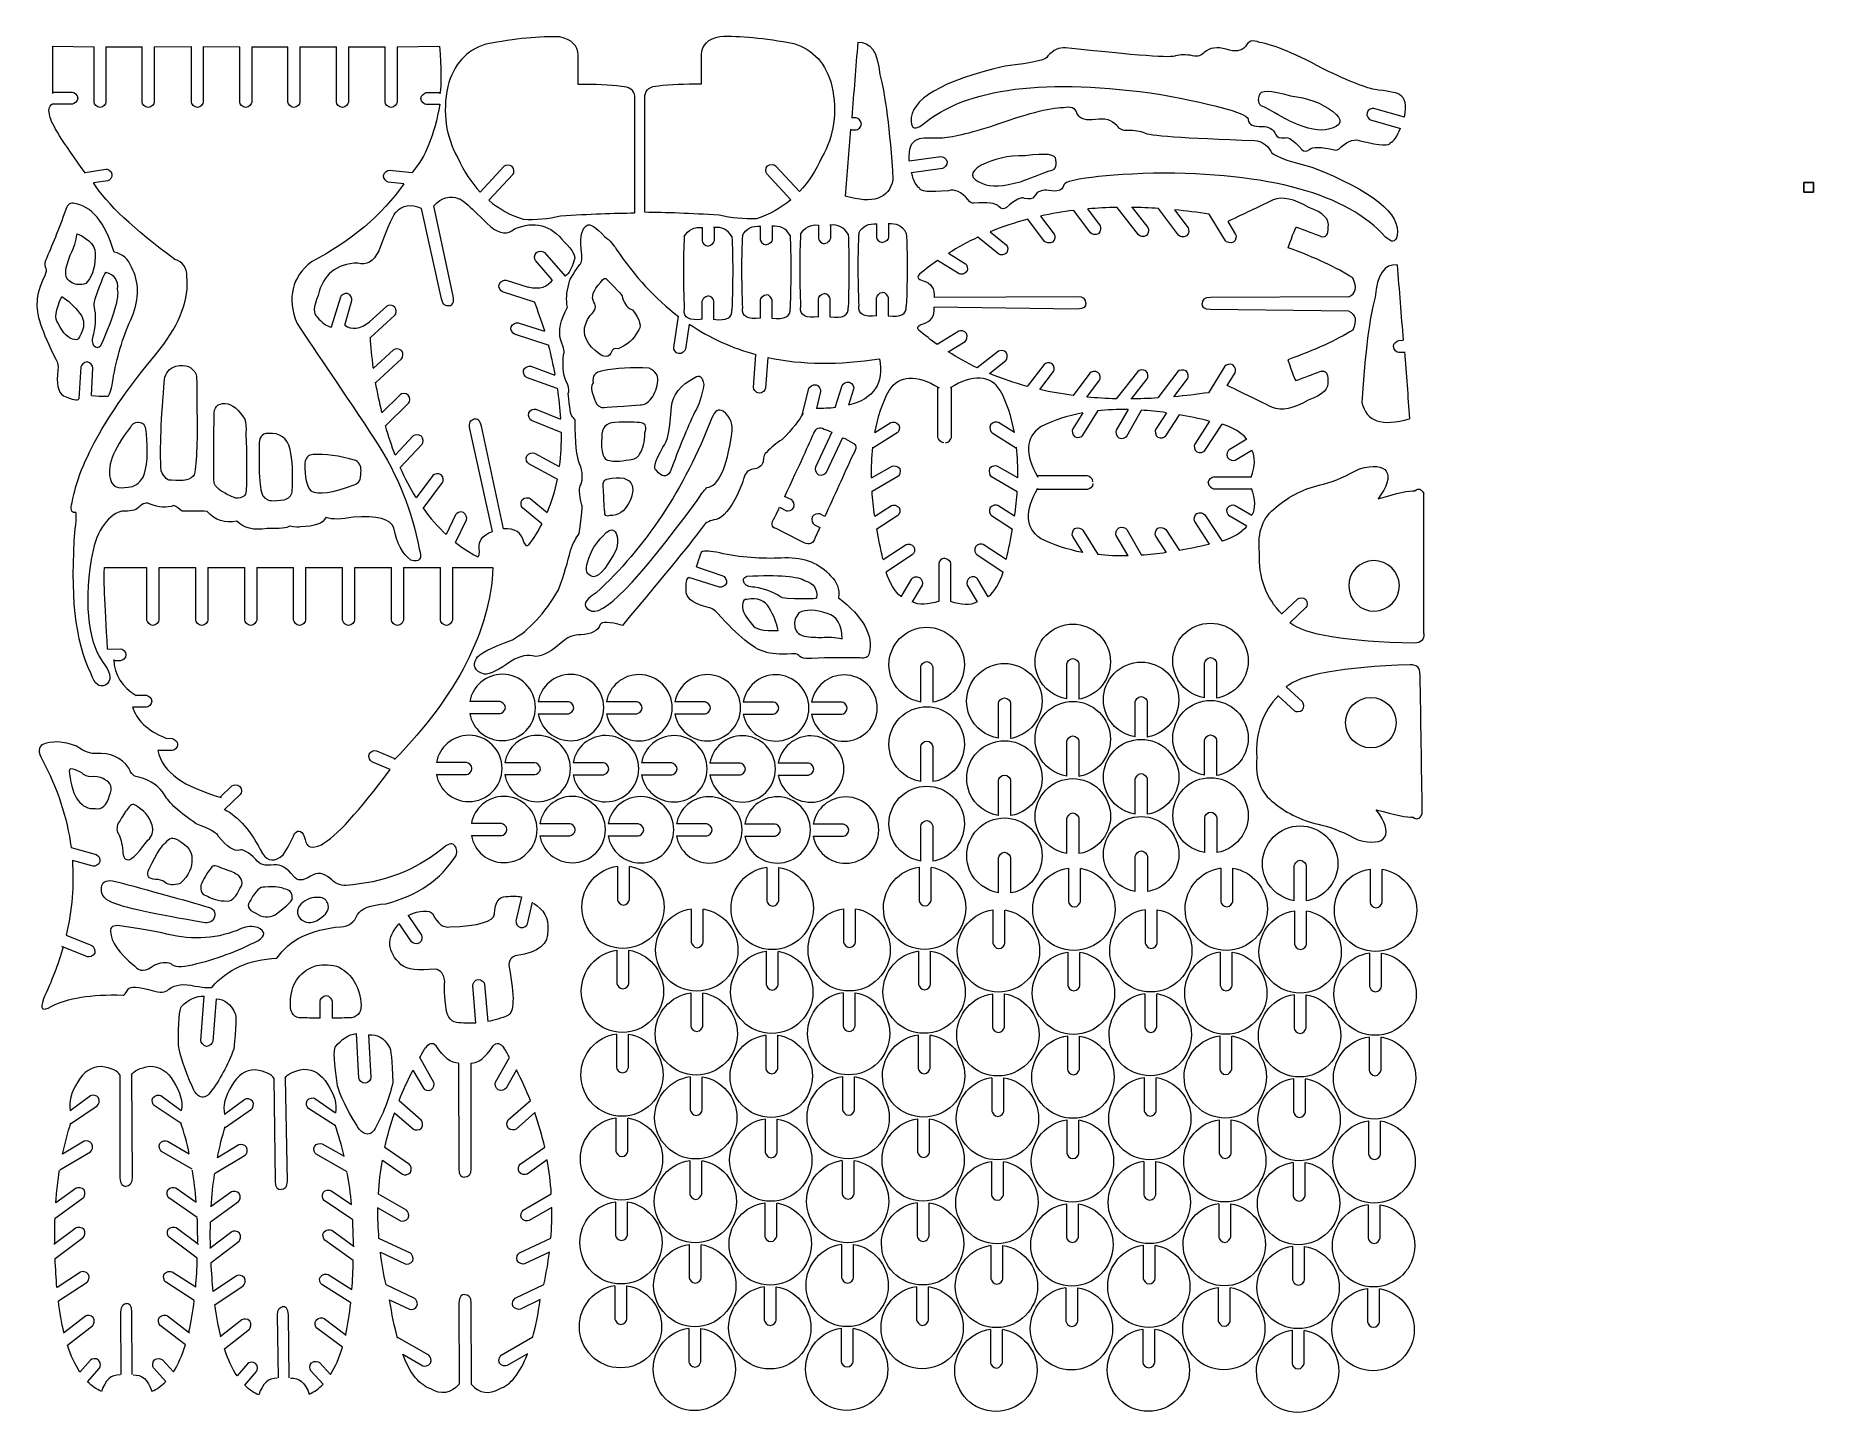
# Model space of a CAD drawing. Header units: inches. Extents: x -21 to 9.5, y -5.9 to 17.7.
import ezdxf

# ---------------------------------------------------------------- set-up
doc = ezdxf.new("R2010")
doc.units = ezdxf.units.IN
doc.header["$MEASUREMENT"] = 0
doc.header["$XCLIPFRAME"] = 0
doc.layers.add('Layer 1', color=7, linetype='Continuous')
picture_1 = doc.add_image_def('image1.png', size_in_pixel=(864, 847))

msp = doc.modelspace()

# ---------------------------------------------------------------- linework, layer by layer
at = {"layer": 'Layer 1', "color": 1, "lineweight": 9}
for points, knots in [([(-13.225, 14.909), (-13.054, 14.765), (-12.856, 14.655), (-12.635, 14.583), (-12.635, 14.583), (-12.421, 14.572), (-12.208, 14.592), (-11.995, 14.644), (-11.995, 14.644), (-11.502, 14.674), (-11.077, 14.69), (-10.721, 14.692), (-10.721, 14.692), (-10.721, 15.359), (-10.721, 16.027), (-10.721, 16.694), (-10.721, 16.694), (-10.735, 16.798), (-10.812, 16.854), (-10.953, 16.862), (-10.953, 16.862), (-11.154, 16.888), (-11.401, 16.898), (-11.693, 16.892), (-11.693, 16.892), (-11.693, 17.06), (-11.693, 17.228), (-11.693, 17.395), (-11.693, 17.395), (-11.699, 17.564), (-11.804, 17.668), (-12.008, 17.709), (-12.008, 17.709), (-12.349, 17.723), (-12.771, 17.682), (-13.275, 17.586), (-13.275, 17.586), (-13.611, 17.484), (-13.829, 17.241), (-13.929, 16.858), (-13.929, 16.858), (-14.022, 16.41), (-13.965, 16.004), (-13.758, 15.639), (-13.758, 15.639), (-13.654, 15.407), (-13.527, 15.212), (-13.374, 15.05)], [0, 0, 0, 0, 0.083333, 0.083333, 0.083333, 0.083333, 0.166667, 0.166667, 0.166667, 0.166667, 0.25, 0.25, 0.25, 0.25, 0.333333, 0.333333, 0.333333, 0.333333, 0.416667, 0.416667, 0.416667, 0.416667, 0.5, 0.5, 0.5, 0.5, 0.583333, 0.583333, 0.583333, 0.583333, 0.666667, 0.666667, 0.666667, 0.666667, 0.75, 0.75, 0.75, 0.75, 0.833333, 0.833333, 0.833333, 0.833333, 0.916667, 0.916667, 0.916667, 0.916667, 1, 1, 1, 1]), ([(-8.045, 14.919), (-8.216, 14.776), (-8.414, 14.666), (-8.636, 14.594), (-8.636, 14.594), (-8.849, 14.582), (-9.062, 14.603), (-9.276, 14.655), (-9.276, 14.655), (-9.768, 14.684), (-10.193, 14.7), (-10.549, 14.703), (-10.549, 14.703), (-10.549, 15.37), (-10.549, 16.037), (-10.549, 16.705), (-10.549, 16.705), (-10.535, 16.809), (-10.458, 16.865), (-10.318, 16.872), (-10.318, 16.872), (-10.116, 16.899), (-9.869, 16.909), (-9.577, 16.903), (-9.577, 16.903), (-9.577, 17.071), (-9.577, 17.238), (-9.577, 17.406), (-9.577, 17.406), (-9.571, 17.574), (-9.466, 17.679), (-9.262, 17.72), (-9.262, 17.72), (-8.922, 17.733), (-8.499, 17.692), (-7.995, 17.597), (-7.995, 17.597), (-7.659, 17.495), (-7.441, 17.252), (-7.341, 16.868), (-7.341, 16.868), (-7.248, 16.421), (-7.305, 16.015), (-7.512, 15.649), (-7.512, 15.649), (-7.616, 15.418), (-7.743, 15.223), (-7.896, 15.061)], [0, 0, 0, 0, 0.083333, 0.083333, 0.083333, 0.083333, 0.166667, 0.166667, 0.166667, 0.166667, 0.25, 0.25, 0.25, 0.25, 0.333333, 0.333333, 0.333333, 0.333333, 0.416667, 0.416667, 0.416667, 0.416667, 0.5, 0.5, 0.5, 0.5, 0.583333, 0.583333, 0.583333, 0.583333, 0.666667, 0.666667, 0.666667, 0.666667, 0.75, 0.75, 0.75, 0.75, 0.833333, 0.833333, 0.833333, 0.833333, 0.916667, 0.916667, 0.916667, 0.916667, 1, 1, 1, 1]), ([(-19.79, 17.541), (-19.79, 17.541), (-19.79, 16.591), (-19.79, 16.591), (-19.79, 16.591), (-19.79, 16.563), (-19.836, 16.499), (-19.892, 16.499), (-19.892, 16.499), (-19.892, 16.499), (-19.892, 16.499), (-19.892, 16.499), (-19.892, 16.499), (-19.949, 16.499), (-19.995, 16.563), (-19.995, 16.591), (-19.995, 16.591), (-19.995, 16.591), (-19.995, 17.541), (-19.995, 17.541)], [0, 0, 0, 0, 0.2, 0.2, 0.2, 0.2, 0.4, 0.4, 0.4, 0.4, 0.6, 0.6, 0.6, 0.6, 0.8, 0.8, 0.8, 0.8, 1, 1, 1, 1]), ([(-18.964, 17.542), (-18.964, 17.542), (-18.964, 16.592), (-18.964, 16.592), (-18.964, 16.592), (-18.964, 16.563), (-19.011, 16.5), (-19.067, 16.5), (-19.067, 16.5), (-19.067, 16.5), (-19.067, 16.5), (-19.067, 16.5), (-19.067, 16.5), (-19.124, 16.5), (-19.17, 16.563), (-19.17, 16.592), (-19.17, 16.592), (-19.17, 16.592), (-19.17, 17.542), (-19.17, 17.542)], [0, 0, 0, 0, 0.2, 0.2, 0.2, 0.2, 0.4, 0.4, 0.4, 0.4, 0.6, 0.6, 0.6, 0.6, 0.8, 0.8, 0.8, 0.8, 1, 1, 1, 1]), ([(-18.121, 17.544), (-18.121, 17.544), (-18.121, 16.594), (-18.121, 16.594), (-18.121, 16.594), (-18.121, 16.565), (-18.167, 16.501), (-18.223, 16.501), (-18.223, 16.501), (-18.223, 16.501), (-18.223, 16.501), (-18.223, 16.501), (-18.223, 16.501), (-18.28, 16.501), (-18.326, 16.565), (-18.326, 16.594), (-18.326, 16.594), (-18.326, 16.594), (-18.326, 17.544), (-18.326, 17.544)], [0, 0, 0, 0, 0.2, 0.2, 0.2, 0.2, 0.4, 0.4, 0.4, 0.4, 0.6, 0.6, 0.6, 0.6, 0.8, 0.8, 0.8, 0.8, 1, 1, 1, 1]), ([(-17.291, 17.542), (-17.291, 17.542), (-17.291, 16.592), (-17.291, 16.592), (-17.291, 16.592), (-17.291, 16.563), (-17.337, 16.5), (-17.394, 16.5), (-17.394, 16.5), (-17.394, 16.5), (-17.394, 16.5), (-17.394, 16.5), (-17.394, 16.5), (-17.45, 16.5), (-17.497, 16.563), (-17.497, 16.592), (-17.497, 16.592), (-17.497, 16.592), (-17.497, 17.542), (-17.497, 17.542)], [0, 0, 0, 0, 0.2, 0.2, 0.2, 0.2, 0.4, 0.4, 0.4, 0.4, 0.6, 0.6, 0.6, 0.6, 0.8, 0.8, 0.8, 0.8, 1, 1, 1, 1]), ([(-16.464, 17.542), (-16.464, 17.542), (-16.464, 16.592), (-16.464, 16.592), (-16.464, 16.592), (-16.464, 16.563), (-16.511, 16.5), (-16.567, 16.5), (-16.567, 16.5), (-16.567, 16.5), (-16.567, 16.5), (-16.567, 16.5), (-16.567, 16.5), (-16.624, 16.5), (-16.67, 16.563), (-16.67, 16.592), (-16.67, 16.592), (-16.67, 16.592), (-16.67, 17.542), (-16.67, 17.542)], [0, 0, 0, 0, 0.2, 0.2, 0.2, 0.2, 0.4, 0.4, 0.4, 0.4, 0.6, 0.6, 0.6, 0.6, 0.8, 0.8, 0.8, 0.8, 1, 1, 1, 1]), ([(-15.634, 17.542), (-15.634, 17.542), (-15.634, 16.592), (-15.634, 16.592), (-15.634, 16.592), (-15.634, 16.563), (-15.68, 16.5), (-15.737, 16.5), (-15.737, 16.5), (-15.737, 16.5), (-15.737, 16.5), (-15.737, 16.5), (-15.737, 16.5), (-15.793, 16.5), (-15.839, 16.563), (-15.839, 16.592), (-15.839, 16.592), (-15.839, 16.592), (-15.839, 17.542), (-15.839, 17.542)], [0, 0, 0, 0, 0.2, 0.2, 0.2, 0.2, 0.4, 0.4, 0.4, 0.4, 0.6, 0.6, 0.6, 0.6, 0.8, 0.8, 0.8, 0.8, 1, 1, 1, 1]), ([(-14.799, 17.542), (-14.799, 17.542), (-14.799, 16.592), (-14.799, 16.592), (-14.799, 16.592), (-14.799, 16.563), (-14.845, 16.5), (-14.902, 16.5), (-14.902, 16.5), (-14.902, 16.5), (-14.902, 16.5), (-14.902, 16.5), (-14.902, 16.5), (-14.958, 16.5), (-15.005, 16.563), (-15.005, 16.592), (-15.005, 16.592), (-15.005, 16.592), (-15.005, 17.542), (-15.005, 17.542)], [0, 0, 0, 0, 0.2, 0.2, 0.2, 0.2, 0.4, 0.4, 0.4, 0.4, 0.6, 0.6, 0.6, 0.6, 0.8, 0.8, 0.8, 0.8, 1, 1, 1, 1]), ([(-6.899, 17.618), (-6.68, 17.636), (-6.554, 17.451), (-6.521, 17.063), (-6.521, 17.063), (-6.426, 16.732), (-6.35, 16.131), (-6.295, 15.261), (-6.295, 15.261), (-6.364, 14.934), (-6.636, 14.841), (-7.112, 14.98)], [0, 0, 0, 0, 0.333333, 0.333333, 0.333333, 0.333333, 0.666667, 0.666667, 0.666667, 0.666667, 1, 1, 1, 1]), ([(2.475, 16.333), (2.52, 16.552), (2.49, 16.663), (2.394, 16.717), (2.394, 16.717), (2.365, 16.746), (2.245, 16.773), (2.033, 16.799), (2.033, 16.799), (1.877, 16.814), (1.591, 16.921), (1.175, 17.117), (1.175, 17.117), (0.623, 17.414), (0.228, 17.58), (-0.01, 17.616), (-0.01, 17.616), (-0.127, 17.665), (-0.208, 17.642), (-0.252, 17.544), (-0.252, 17.544), (-0.32, 17.464), (-0.43, 17.449), (-0.581, 17.498), (-0.581, 17.498), (-0.736, 17.544), (-0.862, 17.526), (-0.959, 17.445), (-0.959, 17.445), (-1.004, 17.386), (-1.07, 17.368), (-1.159, 17.388), (-1.159, 17.388), (-1.271, 17.408), (-1.367, 17.407), (-1.448, 17.385), (-1.448, 17.385), (-1.494, 17.345), (-2.125, 17.391), (-3.339, 17.523), (-3.339, 17.523), (-3.446, 17.532), (-3.546, 17.486), (-3.639, 17.384), (-3.639, 17.384), (-3.65, 17.319), (-3.893, 17.261), (-4.369, 17.211), (-4.369, 17.211), (-5.463, 16.956), (-6.001, 16.638), (-5.985, 16.255), (-5.985, 16.255), (-5.976, 16.135), (-5.912, 16.118), (-5.793, 16.203), (-5.793, 16.203), (-5.036, 16.841), (-3.672, 17.015), (-1.701, 16.724)], [0, 0, 0, 0, 0.066667, 0.066667, 0.066667, 0.066667, 0.133333, 0.133333, 0.133333, 0.133333, 0.2, 0.2, 0.2, 0.2, 0.266667, 0.266667, 0.266667, 0.266667, 0.333333, 0.333333, 0.333333, 0.333333, 0.4, 0.4, 0.4, 0.4, 0.466667, 0.466667, 0.466667, 0.466667, 0.533333, 0.533333, 0.533333, 0.533333, 0.6, 0.6, 0.6, 0.6, 0.666667, 0.666667, 0.666667, 0.666667, 0.733333, 0.733333, 0.733333, 0.733333, 0.8, 0.8, 0.8, 0.8, 0.866667, 0.866667, 0.866667, 0.866667, 0.933333, 0.933333, 0.933333, 0.933333, 1, 1, 1, 1]), ([(1.176, 16.128), (1.412, 16.184), (1.435, 16.286), (1.244, 16.435), (1.244, 16.435), (1.056, 16.576), (0.816, 16.665), (0.523, 16.701), (0.523, 16.701), (0.175, 16.804), (-0.003, 16.807), (-0.012, 16.709), (-0.012, 16.709), (-0.047, 16.595), (-0.017, 16.527), (0.078, 16.505), (0.078, 16.505), (0.318, 16.373), (0.471, 16.289), (0.54, 16.252), (0.54, 16.252), (0.819, 16.129), (1.031, 16.087), (1.176, 16.128)], [0, 0, 0, 0, 0.166667, 0.166667, 0.166667, 0.166667, 0.333333, 0.333333, 0.333333, 0.333333, 0.5, 0.5, 0.5, 0.5, 0.666667, 0.666667, 0.666667, 0.666667, 0.833333, 0.833333, 0.833333, 0.833333, 1, 1, 1, 1]), ([(-20.143, 15.376), (-20.53, 15.904), (-20.733, 16.23), (-20.752, 16.353), (-20.752, 16.353), (-20.783, 16.449), (-20.769, 16.518), (-20.709, 16.563)], [0, 0, 0, 0, 0.5, 0.5, 0.5, 0.5, 1, 1, 1, 1]), ([(-20.709, 16.764), (-20.709, 16.764), (-20.367, 16.764), (-20.367, 16.764), (-20.367, 16.764), (-20.339, 16.764), (-20.275, 16.717), (-20.275, 16.661), (-20.275, 16.661), (-20.275, 16.661), (-20.275, 16.661), (-20.275, 16.661), (-20.275, 16.661), (-20.275, 16.604), (-20.339, 16.558), (-20.367, 16.558), (-20.367, 16.558), (-20.367, 16.558), (-20.715, 16.558), (-20.715, 16.558)], [0, 0, 0, 0, 0.2, 0.2, 0.2, 0.2, 0.4, 0.4, 0.4, 0.4, 0.6, 0.6, 0.6, 0.6, 0.8, 0.8, 0.8, 0.8, 1, 1, 1, 1]), ([(-14.065, 16.55), (-14.065, 16.55), (-14.297, 16.55), (-14.297, 16.55), (-14.297, 16.55), (-14.325, 16.55), (-14.389, 16.596), (-14.389, 16.652), (-14.389, 16.652), (-14.389, 16.652), (-14.389, 16.652), (-14.389, 16.652), (-14.389, 16.652), (-14.389, 16.709), (-14.325, 16.755), (-14.297, 16.755), (-14.297, 16.755), (-14.297, 16.755), (-14.061, 16.755), (-14.061, 16.755)], [0, 0, 0, 0, 0.2, 0.2, 0.2, 0.2, 0.4, 0.4, 0.4, 0.4, 0.6, 0.6, 0.6, 0.6, 0.8, 0.8, 0.8, 0.8, 1, 1, 1, 1]), ([(-6.015, 15.583), (-6.028, 15.806), (-5.982, 15.912), (-5.879, 15.951), (-5.879, 15.951), (-5.847, 15.976), (-5.724, 15.986), (-5.511, 15.981), (-5.511, 15.981), (-5.354, 15.974), (-5.056, 16.039), (-4.616, 16.174), (-4.616, 16.174), (-4.028, 16.389), (-3.613, 16.498), (-3.373, 16.499), (-3.373, 16.499), (-3.25, 16.532), (-3.173, 16.497), (-3.142, 16.394), (-3.142, 16.394), (-3.087, 16.305), (-2.98, 16.274), (-2.823, 16.302), (-2.823, 16.302), (-2.664, 16.325), (-2.542, 16.289), (-2.457, 16.195), (-2.457, 16.195), (-2.421, 16.131), (-2.358, 16.103), (-2.267, 16.111), (-2.267, 16.111), (-2.154, 16.114), (-2.058, 16.099), (-1.982, 16.067), (-1.982, 16.067), (-1.941, 16.021), (-1.311, 15.977), (-0.09, 15.934), (-0.09, 15.934), (0.017, 15.928), (0.109, 15.868), (0.187, 15.754), (0.187, 15.754), (0.189, 15.688), (0.421, 15.596), (0.885, 15.479), (0.885, 15.479), (1.932, 15.071), (2.419, 14.679), (2.349, 14.303), (2.349, 14.303), (2.322, 14.186), (2.256, 14.177), (2.151, 14.279), (2.151, 14.279), (1.492, 15.018), (0.167, 15.384), (-1.825, 15.376)], [0, 0, 0, 0, 0.066667, 0.066667, 0.066667, 0.066667, 0.133333, 0.133333, 0.133333, 0.133333, 0.2, 0.2, 0.2, 0.2, 0.266667, 0.266667, 0.266667, 0.266667, 0.333333, 0.333333, 0.333333, 0.333333, 0.4, 0.4, 0.4, 0.4, 0.466667, 0.466667, 0.466667, 0.466667, 0.533333, 0.533333, 0.533333, 0.533333, 0.6, 0.6, 0.6, 0.6, 0.666667, 0.666667, 0.666667, 0.666667, 0.733333, 0.733333, 0.733333, 0.733333, 0.8, 0.8, 0.8, 0.8, 0.866667, 0.866667, 0.866667, 0.866667, 0.933333, 0.933333, 0.933333, 0.933333, 1, 1, 1, 1]), ([(-1.701, 16.724), (-0.685, 16.534), (-0.186, 16.389), (-0.204, 16.288), (-0.204, 16.288), (-0.192, 16.205), (-0.112, 16.167), (0.037, 16.175), (0.037, 16.175), (0.145, 16.179), (0.223, 16.132), (0.272, 16.034), (0.272, 16.034), (0.289, 15.988), (0.341, 15.97), (0.429, 15.979), (0.429, 15.979), (0.484, 16.003), (0.579, 15.937), (0.715, 15.781), (0.715, 15.781), (0.753, 15.738), (0.796, 15.738), (0.845, 15.781), (0.845, 15.781), (0.904, 15.829), (1.048, 15.827), (1.276, 15.776), (1.276, 15.776), (1.303, 15.761), (1.34, 15.776), (1.389, 15.823), (1.389, 15.823), (1.515, 15.935), (1.632, 15.969), (1.738, 15.924), (1.738, 15.924), (2.065, 15.846), (2.229, 15.837), (2.231, 15.897), (2.231, 15.897), (2.29, 15.916), (2.35, 15.998), (2.41, 16.143)], [0, 0, 0, 0, 0.090909, 0.090909, 0.090909, 0.090909, 0.181818, 0.181818, 0.181818, 0.181818, 0.272727, 0.272727, 0.272727, 0.272727, 0.363636, 0.363636, 0.363636, 0.363636, 0.454545, 0.454545, 0.454545, 0.454545, 0.545455, 0.545455, 0.545455, 0.545455, 0.636364, 0.636364, 0.636364, 0.636364, 0.727273, 0.727273, 0.727273, 0.727273, 0.818182, 0.818182, 0.818182, 0.818182, 0.909091, 0.909091, 0.909091, 0.909091, 1, 1, 1, 1]), ([(2.475, 16.333), (2.475, 16.333), (1.951, 16.484), (1.951, 16.484), (1.951, 16.484), (1.923, 16.492), (1.849, 16.465), (1.834, 16.411), (1.834, 16.411), (1.834, 16.411), (1.834, 16.411), (1.834, 16.411), (1.834, 16.411), (1.818, 16.357), (1.866, 16.295), (1.894, 16.287), (1.894, 16.287), (1.894, 16.287), (2.408, 16.139), (2.408, 16.139)], [0, 0, 0, 0, 0.2, 0.2, 0.2, 0.2, 0.4, 0.4, 0.4, 0.4, 0.6, 0.6, 0.6, 0.6, 0.8, 0.8, 0.8, 0.8, 1, 1, 1, 1]), ([(-7.027, 16.116), (-7.027, 16.116), (-6.928, 16.115), (-6.928, 16.115), (-6.928, 16.115), (-6.899, 16.115), (-6.835, 16.161), (-6.835, 16.217), (-6.835, 16.217), (-6.835, 16.217), (-6.835, 16.217), (-6.835, 16.217), (-6.835, 16.217), (-6.834, 16.274), (-6.897, 16.32), (-6.926, 16.321), (-6.926, 16.321), (-6.926, 16.321), (-7.001, 16.325), (-7.001, 16.325)], [0, 0, 0, 0, 0.2, 0.2, 0.2, 0.2, 0.4, 0.4, 0.4, 0.4, 0.6, 0.6, 0.6, 0.6, 0.8, 0.8, 0.8, 0.8, 1, 1, 1, 1]), ([(-6.015, 15.583), (-6.015, 15.583), (-5.474, 15.658), (-5.474, 15.658), (-5.474, 15.658), (-5.445, 15.662), (-5.376, 15.625), (-5.368, 15.569), (-5.368, 15.569), (-5.368, 15.569), (-5.368, 15.569), (-5.368, 15.569), (-5.368, 15.569), (-5.361, 15.513), (-5.417, 15.458), (-5.446, 15.454), (-5.446, 15.454), (-5.446, 15.454), (-5.976, 15.381), (-5.976, 15.381)], [0, 0, 0, 0, 0.2, 0.2, 0.2, 0.2, 0.4, 0.4, 0.4, 0.4, 0.6, 0.6, 0.6, 0.6, 0.8, 0.8, 0.8, 0.8, 1, 1, 1, 1]), ([(-4.758, 15.195), (-4.984, 15.284), (-4.992, 15.389), (-4.781, 15.509), (-4.781, 15.509), (-4.575, 15.622), (-4.325, 15.676), (-4.03, 15.67), (-4.03, 15.67), (-3.671, 15.722), (-3.494, 15.699), (-3.5, 15.602), (-3.5, 15.602), (-3.481, 15.484), (-3.52, 15.42), (-3.618, 15.413), (-3.618, 15.413), (-3.873, 15.316), (-4.037, 15.254), (-4.11, 15.228), (-4.11, 15.228), (-4.404, 15.145), (-4.62, 15.134), (-4.758, 15.195)], [0, 0, 0, 0, 0.166667, 0.166667, 0.166667, 0.166667, 0.333333, 0.333333, 0.333333, 0.333333, 0.5, 0.5, 0.5, 0.5, 0.666667, 0.666667, 0.666667, 0.666667, 0.833333, 0.833333, 0.833333, 0.833333, 1, 1, 1, 1]), ([(-20.148, 15.384), (-20.148, 15.384), (-19.795, 15.445), (-19.795, 15.445), (-19.795, 15.445), (-19.767, 15.45), (-19.696, 15.415), (-19.687, 15.359), (-19.687, 15.359), (-19.687, 15.359), (-19.687, 15.359), (-19.687, 15.359), (-19.687, 15.359), (-19.677, 15.303), (-19.732, 15.246), (-19.76, 15.242), (-19.76, 15.242), (-19.76, 15.242), (-20.003, 15.206), (-20.003, 15.206)], [0, 0, 0, 0, 0.2, 0.2, 0.2, 0.2, 0.4, 0.4, 0.4, 0.4, 0.6, 0.6, 0.6, 0.6, 0.8, 0.8, 0.8, 0.8, 1, 1, 1, 1]), ([(-14.685, 15.189), (-14.685, 15.189), (-14.95, 15.222), (-14.95, 15.222), (-14.95, 15.222), (-14.978, 15.225), (-15.037, 15.277), (-15.031, 15.334), (-15.031, 15.334), (-15.031, 15.334), (-15.031, 15.334), (-15.031, 15.334), (-15.031, 15.334), (-15.025, 15.39), (-14.957, 15.429), (-14.929, 15.427), (-14.929, 15.427), (-14.929, 15.427), (-14.542, 15.387), (-14.542, 15.387)], [0, 0, 0, 0, 0.2, 0.2, 0.2, 0.2, 0.4, 0.4, 0.4, 0.4, 0.6, 0.6, 0.6, 0.6, 0.8, 0.8, 0.8, 0.8, 1, 1, 1, 1]), ([(-13.225, 14.909), (-13.225, 14.909), (-12.811, 15.351), (-12.811, 15.351), (-12.811, 15.351), (-12.792, 15.372), (-12.782, 15.45), (-12.824, 15.489), (-12.824, 15.489), (-12.824, 15.489), (-12.824, 15.489), (-12.824, 15.489), (-12.824, 15.489), (-12.865, 15.527), (-12.942, 15.512), (-12.962, 15.492), (-12.962, 15.492), (-12.962, 15.492), (-13.374, 15.05), (-13.374, 15.05)], [0, 0, 0, 0, 0.2, 0.2, 0.2, 0.2, 0.4, 0.4, 0.4, 0.4, 0.6, 0.6, 0.6, 0.6, 0.8, 0.8, 0.8, 0.8, 1, 1, 1, 1]), ([(-8.045, 14.919), (-8.045, 14.919), (-8.459, 15.362), (-8.459, 15.362), (-8.459, 15.362), (-8.478, 15.383), (-8.488, 15.461), (-8.447, 15.499), (-8.447, 15.499), (-8.447, 15.499), (-8.447, 15.499), (-8.447, 15.499), (-8.447, 15.499), (-8.405, 15.538), (-8.328, 15.523), (-8.309, 15.502), (-8.309, 15.502), (-8.309, 15.502), (-7.896, 15.061), (-7.896, 15.061)], [0, 0, 0, 0, 0.2, 0.2, 0.2, 0.2, 0.4, 0.4, 0.4, 0.4, 0.6, 0.6, 0.6, 0.6, 0.8, 0.8, 0.8, 0.8, 1, 1, 1, 1]), ([(-1.825, 15.376), (-2.858, 15.333), (-3.373, 15.26), (-3.369, 15.157), (-3.369, 15.157), (-3.392, 15.077), (-3.477, 15.05), (-3.623, 15.079), (-3.623, 15.079), (-3.73, 15.099), (-3.814, 15.064), (-3.876, 14.974), (-3.876, 14.974), (-3.899, 14.931), (-3.954, 14.92), (-4.04, 14.942), (-4.04, 14.942), (-4.09, 14.973), (-4.194, 14.921), (-4.351, 14.786), (-4.351, 14.786), (-4.394, 14.749), (-4.437, 14.755), (-4.48, 14.805), (-4.48, 14.805), (-4.531, 14.861), (-4.674, 14.879), (-4.907, 14.861), (-4.907, 14.861), (-4.936, 14.85), (-4.97, 14.871), (-5.012, 14.923), (-5.012, 14.923), (-5.121, 15.053), (-5.231, 15.103), (-5.343, 15.073), (-5.343, 15.073), (-5.677, 15.043), (-5.841, 15.057), (-5.835, 15.117), (-5.835, 15.117), (-5.89, 15.144), (-5.938, 15.233), (-5.977, 15.385)], [0, 0, 0, 0, 0.090909, 0.090909, 0.090909, 0.090909, 0.181818, 0.181818, 0.181818, 0.181818, 0.272727, 0.272727, 0.272727, 0.272727, 0.363636, 0.363636, 0.363636, 0.363636, 0.454545, 0.454545, 0.454545, 0.454545, 0.545455, 0.545455, 0.545455, 0.545455, 0.636364, 0.636364, 0.636364, 0.636364, 0.727273, 0.727273, 0.727273, 0.727273, 0.818182, 0.818182, 0.818182, 0.818182, 0.909091, 0.909091, 0.909091, 0.909091, 1, 1, 1, 1]), ([(-14.685, 15.189), (-15.053, 14.658), (-15.581, 14.213), (-16.267, 13.853), (-16.267, 13.853), (-16.605, 13.592), (-16.687, 13.24), (-16.514, 12.798), (-16.514, 12.798), (-16.171, 12.29), (-15.72, 11.618), (-15.161, 10.781), (-15.161, 10.781), (-14.784, 10.194), (-14.537, 9.578), (-14.421, 8.935), (-14.421, 8.935), (-14.361, 8.762), (-14.409, 8.696), (-14.565, 8.739), (-14.565, 8.739), (-14.707, 8.849), (-14.804, 9.034), (-14.855, 9.292), (-14.855, 9.292), (-14.906, 9.445), (-15.138, 9.508), (-15.553, 9.479), (-15.553, 9.479), (-15.748, 9.437), (-15.904, 9.434), (-16.021, 9.471), (-16.021, 9.471), (-16.067, 9.369), (-16.212, 9.316), (-16.454, 9.312), (-16.454, 9.312), (-16.476, 9.303), (-16.539, 9.306), (-16.641, 9.32), (-16.641, 9.32), (-16.682, 9.288), (-16.811, 9.275), (-17.029, 9.282), (-17.029, 9.282), (-17.253, 9.245), (-17.426, 9.288), (-17.548, 9.41), (-17.548, 9.41), (-17.749, 9.366), (-17.918, 9.421), (-18.055, 9.577), (-18.055, 9.577), (-18.199, 9.578), (-18.342, 9.579), (-18.486, 9.581), (-18.486, 9.581), (-18.535, 9.623), (-18.582, 9.655), (-18.626, 9.675), (-18.626, 9.675), (-18.751, 9.632), (-18.887, 9.641), (-19.035, 9.7), (-19.035, 9.7), (-19.088, 9.736), (-19.154, 9.717), (-19.235, 9.645), (-19.235, 9.645), (-19.282, 9.592), (-19.377, 9.571), (-19.521, 9.581), (-19.521, 9.581), (-19.795, 9.488), (-19.969, 9.211), (-20.045, 8.749), (-20.045, 8.749), (-20.17, 7.911), (-20.091, 7.306), (-19.807, 6.935), (-19.807, 6.935), (-19.697, 6.787), (-19.694, 6.674), (-19.799, 6.595), (-19.799, 6.595), (-19.909, 6.552), (-19.992, 6.617), (-20.045, 6.79), (-20.045, 6.79), (-20.318, 7.346), (-20.409, 8.174), (-20.318, 9.275), (-20.318, 9.275), (-20.292, 9.499), (-20.295, 9.593), (-20.326, 9.556), (-20.326, 9.556), (-20.388, 9.557), (-20.402, 9.615), (-20.371, 9.73), (-20.371, 9.73), (-20.248, 10.429), (-19.745, 11.306), (-18.862, 12.36), (-18.862, 12.36), (-18.516, 12.808), (-18.363, 13.223), (-18.402, 13.603), (-18.402, 13.603), (-18.402, 13.756), (-18.471, 13.853), (-18.607, 13.893), (-18.607, 13.893), (-19.311, 14.412), (-19.776, 14.849), (-20.003, 15.206)], [0, 0, 0, 0, 0.034483, 0.034483, 0.034483, 0.034483, 0.068966, 0.068966, 0.068966, 0.068966, 0.103448, 0.103448, 0.103448, 0.103448, 0.137931, 0.137931, 0.137931, 0.137931, 0.172414, 0.172414, 0.172414, 0.172414, 0.206897, 0.206897, 0.206897, 0.206897, 0.241379, 0.241379, 0.241379, 0.241379, 0.275862, 0.275862, 0.275862, 0.275862, 0.310345, 0.310345, 0.310345, 0.310345, 0.344828, 0.344828, 0.344828, 0.344828, 0.37931, 0.37931, 0.37931, 0.37931, 0.413793, 0.413793, 0.413793, 0.413793, 0.448276, 0.448276, 0.448276, 0.448276, 0.482759, 0.482759, 0.482759, 0.482759, 0.517241, 0.517241, 0.517241, 0.517241, 0.551724, 0.551724, 0.551724, 0.551724, 0.586207, 0.586207, 0.586207, 0.586207, 0.62069, 0.62069, 0.62069, 0.62069, 0.655172, 0.655172, 0.655172, 0.655172, 0.689655, 0.689655, 0.689655, 0.689655, 0.724138, 0.724138, 0.724138, 0.724138, 0.758621, 0.758621, 0.758621, 0.758621, 0.793103, 0.793103, 0.793103, 0.793103, 0.827586, 0.827586, 0.827586, 0.827586, 0.862069, 0.862069, 0.862069, 0.862069, 0.896552, 0.896552, 0.896552, 0.896552, 0.931034, 0.931034, 0.931034, 0.931034, 0.965517, 0.965517, 0.965517, 0.965517, 1, 1, 1, 1]), ([(-14.168, 14.813), (-14.034, 14.96), (-13.89, 15.001), (-13.738, 14.936), (-13.738, 14.936), (-13.709, 14.946), (-13.529, 14.787), (-13.198, 14.46), (-13.198, 14.46), (-13.038, 14.328), (-12.9, 14.315), (-12.784, 14.419), (-12.784, 14.419), (-12.445, 14.563), (-12.161, 14.489), (-11.934, 14.197), (-11.934, 14.197), (-11.78, 14.054), (-11.723, 13.944), (-11.766, 13.868), (-11.766, 13.868), (-11.799, 13.744), (-11.85, 13.656), (-11.919, 13.606)], [0, 0, 0, 0, 0.166667, 0.166667, 0.166667, 0.166667, 0.333333, 0.333333, 0.333333, 0.333333, 0.5, 0.5, 0.5, 0.5, 0.666667, 0.666667, 0.666667, 0.666667, 0.833333, 0.833333, 0.833333, 0.833333, 1, 1, 1, 1]), ([(1.17, 14.445), (1.198, 14.583), (1.086, 14.697), (0.836, 14.787), (0.836, 14.787), (0.584, 14.936), (0.38, 14.979), (0.224, 14.915), (0.224, 14.915), (-0.1, 14.761), (-0.23, 14.699), (-0.554, 14.545)], [0, 0, 0, 0, 0.333333, 0.333333, 0.333333, 0.333333, 0.666667, 0.666667, 0.666667, 0.666667, 1, 1, 1, 1]), ([(-20.038, 11.562), (-19.839, 11.543), (-19.741, 11.544), (-19.744, 11.567), (-19.744, 11.567), (-19.706, 11.625), (-19.679, 11.736), (-19.661, 11.9), (-19.661, 11.9), (-19.586, 12.281), (-19.48, 12.62), (-19.341, 12.916), (-19.341, 12.916), (-19.215, 13.233), (-19.219, 13.514), (-19.352, 13.76), (-19.352, 13.76), (-19.406, 13.903), (-19.506, 13.99), (-19.652, 14.022), (-19.652, 14.022), (-19.806, 14.538), (-20.038, 14.816), (-20.351, 14.858), (-20.351, 14.858), (-20.418, 14.866), (-20.463, 14.825), (-20.484, 14.736), (-20.484, 14.736), (-20.602, 14.412), (-20.717, 14.126), (-20.827, 13.878), (-20.827, 13.878), (-20.845, 13.819), (-20.843, 13.774), (-20.82, 13.742), (-20.82, 13.742), (-20.808, 13.713), (-20.815, 13.67), (-20.84, 13.615), (-20.84, 13.615), (-20.927, 13.441), (-20.971, 13.291), (-20.972, 13.166), (-20.972, 13.166), (-20.998, 12.987), (-20.89, 12.66), (-20.65, 12.183), (-20.65, 12.183), (-20.618, 12.125), (-20.605, 12.062), (-20.613, 11.995), (-20.613, 11.995), (-20.648, 11.771), (-20.616, 11.625), (-20.517, 11.556), (-20.517, 11.556), (-20.365, 11.488), (-20.273, 11.47), (-20.258, 11.504)], [0, 0, 0, 0, 0.066667, 0.066667, 0.066667, 0.066667, 0.133333, 0.133333, 0.133333, 0.133333, 0.2, 0.2, 0.2, 0.2, 0.266667, 0.266667, 0.266667, 0.266667, 0.333333, 0.333333, 0.333333, 0.333333, 0.4, 0.4, 0.4, 0.4, 0.466667, 0.466667, 0.466667, 0.466667, 0.533333, 0.533333, 0.533333, 0.533333, 0.6, 0.6, 0.6, 0.6, 0.666667, 0.666667, 0.666667, 0.666667, 0.733333, 0.733333, 0.733333, 0.733333, 0.8, 0.8, 0.8, 0.8, 0.866667, 0.866667, 0.866667, 0.866667, 0.933333, 0.933333, 0.933333, 0.933333, 1, 1, 1, 1]), ([(-14.378, 14.767), (-14.562, 14.845), (-14.709, 14.822), (-14.821, 14.7), (-14.821, 14.7), (-14.851, 14.697), (-14.949, 14.478), (-15.114, 14.042), (-15.114, 14.042), (-15.205, 13.856), (-15.324, 13.787), (-15.473, 13.833), (-15.473, 13.833), (-15.842, 13.823), (-16.068, 13.638), (-16.153, 13.278), (-16.153, 13.278), (-16.235, 13.083), (-16.24, 12.96), (-16.17, 12.909), (-16.17, 12.909), (-16.088, 12.809), (-16.005, 12.751), (-15.922, 12.734)], [0, 0, 0, 0, 0.166667, 0.166667, 0.166667, 0.166667, 0.333333, 0.333333, 0.333333, 0.333333, 0.5, 0.5, 0.5, 0.5, 0.666667, 0.666667, 0.666667, 0.666667, 0.833333, 0.833333, 0.833333, 0.833333, 1, 1, 1, 1]), ([(-13.905, 13.1), (-13.905, 13.1), (-13.905, 13.1), (-13.905, 13.1), (-13.905, 13.1), (-13.96, 13.088), (-14.013, 13.111), (-14.037, 13.22), (-14.037, 13.22), (-14.037, 13.22), (-14.378, 14.767), (-14.378, 14.767)], [0, 0, 0, 0, 0.333333, 0.333333, 0.333333, 0.333333, 0.666667, 0.666667, 0.666667, 0.666667, 1, 1, 1, 1]), ([(-13.905, 13.1), (-13.905, 13.1), (-13.905, 13.1), (-13.905, 13.1), (-13.905, 13.1), (-13.85, 13.112), (-13.812, 13.155), (-13.835, 13.264), (-13.835, 13.264), (-13.835, 13.264), (-14.168, 14.813), (-14.168, 14.813)], [0, 0, 0, 0, 0.333333, 0.333333, 0.333333, 0.333333, 0.666667, 0.666667, 0.666667, 0.666667, 1, 1, 1, 1]), ([(-3.764, 14.639), (-3.764, 14.639), (-3.531, 14.329), (-3.531, 14.329), (-3.531, 14.329), (-3.514, 14.306), (-3.513, 14.227), (-3.558, 14.193), (-3.558, 14.193), (-3.558, 14.193), (-3.558, 14.193), (-3.558, 14.193), (-3.558, 14.193), (-3.603, 14.159), (-3.678, 14.182), (-3.695, 14.205), (-3.695, 14.205), (-3.695, 14.205), (-3.981, 14.586), (-3.981, 14.586)], [0, 0, 0, 0, 0.2, 0.2, 0.2, 0.2, 0.4, 0.4, 0.4, 0.4, 0.6, 0.6, 0.6, 0.6, 0.8, 0.8, 0.8, 0.8, 1, 1, 1, 1]), ([(-2.957, 14.761), (-2.957, 14.761), (-2.744, 14.472), (-2.744, 14.472), (-2.744, 14.472), (-2.727, 14.448), (-2.726, 14.37), (-2.772, 14.336), (-2.772, 14.336), (-2.772, 14.336), (-2.772, 14.336), (-2.772, 14.336), (-2.772, 14.336), (-2.817, 14.303), (-2.892, 14.326), (-2.909, 14.35), (-2.909, 14.35), (-2.909, 14.35), (-3.195, 14.736), (-3.195, 14.736)], [0, 0, 0, 0, 0.2, 0.2, 0.2, 0.2, 0.4, 0.4, 0.4, 0.4, 0.6, 0.6, 0.6, 0.6, 0.8, 0.8, 0.8, 0.8, 1, 1, 1, 1]), ([(-2.192, 14.787), (-2.192, 14.787), (-1.924, 14.443), (-1.924, 14.443), (-1.924, 14.443), (-1.906, 14.42), (-1.904, 14.341), (-1.949, 14.307), (-1.949, 14.307), (-1.949, 14.307), (-1.949, 14.307), (-1.949, 14.307), (-1.949, 14.307), (-1.993, 14.272), (-2.069, 14.294), (-2.086, 14.316), (-2.086, 14.316), (-2.086, 14.316), (-2.453, 14.787), (-2.453, 14.787)], [0, 0, 0, 0, 0.2, 0.2, 0.2, 0.2, 0.4, 0.4, 0.4, 0.4, 0.6, 0.6, 0.6, 0.6, 0.8, 0.8, 0.8, 0.8, 1, 1, 1, 1]), ([(-1.466, 14.745), (-1.466, 14.745), (-1.234, 14.436), (-1.234, 14.436), (-1.234, 14.436), (-1.217, 14.413), (-1.216, 14.334), (-1.262, 14.3), (-1.262, 14.3), (-1.262, 14.3), (-1.262, 14.3), (-1.262, 14.3), (-1.262, 14.3), (-1.307, 14.266), (-1.382, 14.29), (-1.399, 14.313), (-1.399, 14.313), (-1.399, 14.313), (-1.74, 14.768), (-1.74, 14.768)], [0, 0, 0, 0, 0.2, 0.2, 0.2, 0.2, 0.4, 0.4, 0.4, 0.4, 0.6, 0.6, 0.6, 0.6, 0.8, 0.8, 0.8, 0.8, 1, 1, 1, 1]), ([(-0.554, 14.545), (-0.554, 14.545), (-0.419, 14.325), (-0.419, 14.325), (-0.419, 14.325), (-0.404, 14.3), (-0.41, 14.222), (-0.458, 14.192), (-0.458, 14.192), (-0.458, 14.192), (-0.458, 14.192), (-0.458, 14.192), (-0.458, 14.192), (-0.506, 14.163), (-0.579, 14.192), (-0.594, 14.217), (-0.594, 14.217), (-0.594, 14.217), (-0.873, 14.67), (-0.873, 14.67)], [0, 0, 0, 0, 0.2, 0.2, 0.2, 0.2, 0.4, 0.4, 0.4, 0.4, 0.6, 0.6, 0.6, 0.6, 0.8, 0.8, 0.8, 0.8, 1, 1, 1, 1]), ([(-20.371, 13.496), (-20.452, 13.53), (-20.489, 13.602), (-20.48, 13.711), (-20.48, 13.711), (-20.456, 13.817), (-20.425, 13.915), (-20.389, 14.005), (-20.389, 14.005), (-20.341, 14.094), (-20.306, 14.204), (-20.285, 14.334)], [0, 0, 0, 0, 0.333333, 0.333333, 0.333333, 0.333333, 0.666667, 0.666667, 0.666667, 0.666667, 1, 1, 1, 1]), ([(-20.285, 14.334), (-20.06, 14.241), (-19.956, 14.11), (-19.975, 13.94), (-19.975, 13.94), (-19.983, 13.727), (-20.037, 13.575), (-20.138, 13.483), (-20.138, 13.483), (-20.229, 13.453), (-20.307, 13.457), (-20.371, 13.496)], [0, 0, 0, 0, 0.333333, 0.333333, 0.333333, 0.333333, 0.666667, 0.666667, 0.666667, 0.666667, 1, 1, 1, 1]), ([(-7.837, 11.259), (-7.898, 11.137), (-8.018, 10.986), (-8.198, 10.805), (-8.198, 10.805), (-8.296, 10.748), (-8.385, 10.674), (-8.465, 10.585), (-8.465, 10.585), (-8.5, 10.57), (-8.519, 10.517), (-8.52, 10.427), (-8.52, 10.427), (-8.543, 10.35), (-8.603, 10.307), (-8.699, 10.299), (-8.699, 10.299), (-8.775, 10.29), (-8.827, 10.239), (-8.855, 10.145), (-8.855, 10.145), (-8.857, 10.117), (-8.893, 10.024), (-8.963, 9.866), (-8.963, 9.866), (-9.079, 9.619), (-9.201, 9.476), (-9.329, 9.435), (-9.329, 9.435), (-9.433, 9.424), (-9.505, 9.388), (-9.544, 9.327), (-9.544, 9.327), (-9.7, 9.111), (-10.163, 8.543), (-10.934, 7.621), (-10.934, 7.621), (-11.158, 7.685), (-11.285, 7.69), (-11.314, 7.635), (-11.314, 7.635), (-11.356, 7.526), (-11.469, 7.468), (-11.652, 7.459), (-11.652, 7.459), (-11.754, 7.462), (-11.849, 7.429), (-11.936, 7.362), (-11.936, 7.362), (-12.141, 7.177), (-12.305, 7.086), (-12.428, 7.091), (-12.428, 7.091), (-12.55, 7.127), (-12.688, 7.099), (-12.84, 7.009), (-12.84, 7.009), (-13.047, 6.86), (-13.202, 6.785), (-13.304, 6.784), (-13.304, 6.784), (-13.47, 6.838), (-13.514, 6.928), (-13.437, 7.055), (-13.437, 7.055), (-13.406, 7.131), (-13.2, 7.238), (-12.82, 7.375), (-12.82, 7.375), (-12.535, 7.535), (-12.272, 7.821), (-12.03, 8.233), (-12.03, 8.233), (-11.936, 8.493), (-11.868, 8.716), (-11.826, 8.903), (-11.826, 8.903), (-11.777, 9.033), (-11.727, 9.131), (-11.677, 9.196), (-11.677, 9.196), (-11.628, 9.532), (-11.613, 9.694), (-11.632, 9.68), (-11.632, 9.68), (-11.677, 9.88), (-11.682, 9.997), (-11.649, 10.031), (-11.649, 10.031), (-11.608, 10.131), (-11.614, 10.252), (-11.668, 10.392), (-11.668, 10.392), (-11.719, 10.504), (-11.746, 10.754), (-11.746, 11.143), (-11.746, 11.143), (-11.765, 11.166), (-11.784, 11.19), (-11.803, 11.214), (-11.803, 11.214), (-11.818, 11.217), (-11.838, 11.345), (-11.863, 11.598), (-11.863, 11.598), (-11.846, 11.625), (-11.85, 11.68), (-11.875, 11.763), (-11.875, 11.763), (-11.941, 11.861), (-11.965, 12.03), (-11.947, 12.27), (-11.947, 12.27), (-11.917, 12.287), (-11.933, 12.369), (-11.993, 12.514), (-11.993, 12.514), (-12.036, 12.671), (-11.998, 12.858), (-11.877, 13.077), (-11.877, 13.077), (-11.903, 13.201), (-11.895, 13.333), (-11.851, 13.473), (-11.851, 13.473), (-11.855, 13.522), (-11.793, 13.635), (-11.663, 13.81), (-11.663, 13.81), (-11.626, 13.835), (-11.618, 13.925), (-11.641, 14.079), (-11.641, 14.079), (-11.659, 14.302), (-11.625, 14.437), (-11.539, 14.484), (-11.539, 14.484), (-11.492, 14.514), (-11.392, 14.45), (-11.24, 14.291), (-11.24, 14.291), (-11.147, 14.215), (-11.08, 14.142), (-11.039, 14.073), (-11.039, 14.073), (-10.724, 13.604), (-10.368, 13.22), (-9.973, 12.919)], [0, 0, 0, 0, 0.027027, 0.027027, 0.027027, 0.027027, 0.054054, 0.054054, 0.054054, 0.054054, 0.081081, 0.081081, 0.081081, 0.081081, 0.108108, 0.108108, 0.108108, 0.108108, 0.135135, 0.135135, 0.135135, 0.135135, 0.162162, 0.162162, 0.162162, 0.162162, 0.189189, 0.189189, 0.189189, 0.189189, 0.216216, 0.216216, 0.216216, 0.216216, 0.243243, 0.243243, 0.243243, 0.243243, 0.27027, 0.27027, 0.27027, 0.27027, 0.297297, 0.297297, 0.297297, 0.297297, 0.324324, 0.324324, 0.324324, 0.324324, 0.351351, 0.351351, 0.351351, 0.351351, 0.378378, 0.378378, 0.378378, 0.378378, 0.405405, 0.405405, 0.405405, 0.405405, 0.432432, 0.432432, 0.432432, 0.432432, 0.459459, 0.459459, 0.459459, 0.459459, 0.486486, 0.486486, 0.486486, 0.486486, 0.513514, 0.513514, 0.513514, 0.513514, 0.540541, 0.540541, 0.540541, 0.540541, 0.567568, 0.567568, 0.567568, 0.567568, 0.594595, 0.594595, 0.594595, 0.594595, 0.621622, 0.621622, 0.621622, 0.621622, 0.648649, 0.648649, 0.648649, 0.648649, 0.675676, 0.675676, 0.675676, 0.675676, 0.702703, 0.702703, 0.702703, 0.702703, 0.72973, 0.72973, 0.72973, 0.72973, 0.756757, 0.756757, 0.756757, 0.756757, 0.783784, 0.783784, 0.783784, 0.783784, 0.810811, 0.810811, 0.810811, 0.810811, 0.837838, 0.837838, 0.837838, 0.837838, 0.864865, 0.864865, 0.864865, 0.864865, 0.891892, 0.891892, 0.891892, 0.891892, 0.918919, 0.918919, 0.918919, 0.918919, 0.945946, 0.945946, 0.945946, 0.945946, 0.972973, 0.972973, 0.972973, 0.972973, 1, 1, 1, 1]), ([(-9.568, 14.443), (-9.568, 14.443), (-9.568, 14.217), (-9.568, 14.217), (-9.568, 14.217), (-9.568, 14.188), (-9.522, 14.124), (-9.466, 14.124), (-9.466, 14.124), (-9.466, 14.124), (-9.466, 14.124), (-9.466, 14.124)], [0, 0, 0, 0, 0.333333, 0.333333, 0.333333, 0.333333, 0.666667, 0.666667, 0.666667, 0.666667, 1, 1, 1, 1]), ([(-9.363, 14.443), (-9.363, 14.443), (-9.363, 14.217), (-9.363, 14.217), (-9.363, 14.217), (-9.363, 14.188), (-9.409, 14.124), (-9.466, 14.124), (-9.466, 14.124), (-9.466, 14.124), (-9.466, 14.124), (-9.466, 14.124)], [0, 0, 0, 0, 0.333333, 0.333333, 0.333333, 0.333333, 0.666667, 0.666667, 0.666667, 0.666667, 1, 1, 1, 1]), ([(-8.571, 14.463), (-8.571, 14.463), (-8.571, 14.237), (-8.571, 14.237), (-8.571, 14.237), (-8.571, 14.208), (-8.525, 14.145), (-8.469, 14.145), (-8.469, 14.145), (-8.469, 14.145), (-8.469, 14.145), (-8.469, 14.145)], [0, 0, 0, 0, 0.333333, 0.333333, 0.333333, 0.333333, 0.666667, 0.666667, 0.666667, 0.666667, 1, 1, 1, 1]), ([(-8.366, 14.463), (-8.366, 14.463), (-8.366, 14.237), (-8.366, 14.237), (-8.366, 14.237), (-8.366, 14.208), (-8.412, 14.145), (-8.469, 14.145), (-8.469, 14.145), (-8.469, 14.145), (-8.469, 14.145), (-8.469, 14.145)], [0, 0, 0, 0, 0.333333, 0.333333, 0.333333, 0.333333, 0.666667, 0.666667, 0.666667, 0.666667, 1, 1, 1, 1]), ([(-7.574, 14.484), (-7.574, 14.484), (-7.574, 14.257), (-7.574, 14.257), (-7.574, 14.257), (-7.574, 14.229), (-7.528, 14.165), (-7.472, 14.165), (-7.472, 14.165), (-7.472, 14.165), (-7.472, 14.165), (-7.472, 14.165)], [0, 0, 0, 0, 0.333333, 0.333333, 0.333333, 0.333333, 0.666667, 0.666667, 0.666667, 0.666667, 1, 1, 1, 1]), ([(-7.369, 14.484), (-7.369, 14.484), (-7.369, 14.257), (-7.369, 14.257), (-7.369, 14.257), (-7.369, 14.229), (-7.415, 14.165), (-7.472, 14.165), (-7.472, 14.165), (-7.472, 14.165), (-7.472, 14.165), (-7.472, 14.165)], [0, 0, 0, 0, 0.333333, 0.333333, 0.333333, 0.333333, 0.666667, 0.666667, 0.666667, 0.666667, 1, 1, 1, 1]), ([(-6.577, 14.504), (-6.577, 14.504), (-6.577, 14.278), (-6.577, 14.278), (-6.577, 14.278), (-6.577, 14.249), (-6.531, 14.186), (-6.475, 14.186), (-6.475, 14.186), (-6.475, 14.186), (-6.475, 14.186), (-6.475, 14.186)], [0, 0, 0, 0, 0.333333, 0.333333, 0.333333, 0.333333, 0.666667, 0.666667, 0.666667, 0.666667, 1, 1, 1, 1]), ([(-6.372, 14.504), (-6.372, 14.504), (-6.372, 14.278), (-6.372, 14.278), (-6.372, 14.278), (-6.372, 14.249), (-6.418, 14.186), (-6.475, 14.186), (-6.475, 14.186), (-6.475, 14.186), (-6.475, 14.186), (-6.475, 14.186)], [0, 0, 0, 0, 0.333333, 0.333333, 0.333333, 0.333333, 0.666667, 0.666667, 0.666667, 0.666667, 1, 1, 1, 1]), ([(-4.628, 14.369), (-4.628, 14.369), (-4.353, 14.147), (-4.353, 14.147), (-4.353, 14.147), (-4.33, 14.13), (-4.31, 14.054), (-4.345, 14.01), (-4.345, 14.01), (-4.345, 14.01), (-4.345, 14.01), (-4.345, 14.01), (-4.345, 14.01), (-4.381, 13.966), (-4.459, 13.969), (-4.482, 13.987), (-4.482, 13.987), (-4.482, 13.987), (-4.84, 14.276), (-4.84, 14.276)], [0, 0, 0, 0, 0.2, 0.2, 0.2, 0.2, 0.4, 0.4, 0.4, 0.4, 0.6, 0.6, 0.6, 0.6, 0.8, 0.8, 0.8, 0.8, 1, 1, 1, 1]), ([(1.521, 13.257), (1.642, 13.305), (1.666, 13.412), (1.593, 13.578), (1.593, 13.578), (1.316, 13.754), (0.946, 13.927), (0.484, 14.097), (0.484, 14.097), (0.561, 14.328), (0.608, 14.446), (0.626, 14.45), (0.626, 14.45), (0.767, 14.397), (0.908, 14.343), (1.049, 14.289), (1.049, 14.289), (1.131, 14.267), (1.172, 14.319), (1.17, 14.445)], [0, 0, 0, 0, 0.2, 0.2, 0.2, 0.2, 0.4, 0.4, 0.4, 0.4, 0.6, 0.6, 0.6, 0.6, 0.8, 0.8, 0.8, 0.8, 1, 1, 1, 1]), ([(-12.139, 13.546), (-12.139, 13.546), (-12.425, 13.877), (-12.425, 13.877), (-12.425, 13.877), (-12.443, 13.898), (-12.451, 13.976), (-12.409, 14.014), (-12.409, 14.014), (-12.409, 14.014), (-12.409, 14.014), (-12.409, 14.014), (-12.409, 14.014), (-12.366, 14.051), (-12.29, 14.034), (-12.271, 14.013), (-12.271, 14.013), (-12.271, 14.013), (-11.914, 13.61), (-11.914, 13.61)], [0, 0, 0, 0, 0.2, 0.2, 0.2, 0.2, 0.4, 0.4, 0.4, 0.4, 0.6, 0.6, 0.6, 0.6, 0.8, 0.8, 0.8, 0.8, 1, 1, 1, 1]), ([(-5.343, 14.002), (-5.343, 14.002), (-5.054, 13.822), (-5.054, 13.822), (-5.054, 13.822), (-5.029, 13.807), (-5, 13.734), (-5.03, 13.686), (-5.03, 13.686), (-5.03, 13.686), (-5.03, 13.686), (-5.03, 13.686), (-5.03, 13.686), (-5.06, 13.638), (-5.138, 13.633), (-5.162, 13.648), (-5.162, 13.648), (-5.162, 13.648), (-5.531, 13.878), (-5.531, 13.878)], [0, 0, 0, 0, 0.2, 0.2, 0.2, 0.2, 0.4, 0.4, 0.4, 0.4, 0.6, 0.6, 0.6, 0.6, 0.8, 0.8, 0.8, 0.8, 1, 1, 1, 1]), ([(2.35, 13.802), (2.132, 13.821), (2.006, 13.636), (1.973, 13.247), (1.973, 13.247), (1.877, 12.916), (1.802, 12.316), (1.747, 11.445), (1.747, 11.445), (1.816, 11.119), (2.088, 11.025), (2.563, 11.164)], [0, 0, 0, 0, 0.333333, 0.333333, 0.333333, 0.333333, 0.666667, 0.666667, 0.666667, 0.666667, 1, 1, 1, 1]), ([(-19.79, 13.673), (-19.642, 13.63), (-19.575, 13.535), (-19.59, 13.385), (-19.59, 13.385), (-19.556, 13.249), (-19.651, 12.928), (-19.876, 12.422), (-19.876, 12.422), (-19.921, 12.377), (-19.961, 12.376), (-19.996, 12.419), (-19.996, 12.419), (-20.034, 12.453), (-20.036, 12.52), (-20.002, 12.617), (-20.002, 12.617), (-19.967, 12.797), (-19.964, 12.95), (-19.994, 13.075), (-19.994, 13.075), (-20.007, 13.1), (-20.003, 13.146), (-19.982, 13.212), (-19.982, 13.212), (-19.867, 13.538), (-19.803, 13.691), (-19.79, 13.673)], [0, 0, 0, 0, 0.142857, 0.142857, 0.142857, 0.142857, 0.285714, 0.285714, 0.285714, 0.285714, 0.428571, 0.428571, 0.428571, 0.428571, 0.571429, 0.571429, 0.571429, 0.571429, 0.714286, 0.714286, 0.714286, 0.714286, 0.857143, 0.857143, 0.857143, 0.857143, 1, 1, 1, 1]), ([(-12.444, 13.165), (-12.444, 13.165), (-12.993, 13.342), (-12.993, 13.342), (-12.993, 13.342), (-13.02, 13.351), (-13.067, 13.415), (-13.049, 13.468), (-13.049, 13.468), (-13.049, 13.468), (-13.049, 13.468), (-13.049, 13.468), (-13.049, 13.468), (-13.032, 13.522), (-12.957, 13.547), (-12.93, 13.538), (-12.93, 13.538), (-12.93, 13.538), (-12.55, 13.418), (-12.55, 13.418)], [0, 0, 0, 0, 0.2, 0.2, 0.2, 0.2, 0.4, 0.4, 0.4, 0.4, 0.6, 0.6, 0.6, 0.6, 0.8, 0.8, 0.8, 0.8, 1, 1, 1, 1]), ([(-11.307, 13.503), (-11.265, 13.577), (-11.226, 13.59), (-11.19, 13.541), (-11.19, 13.541), (-11.004, 13.359), (-10.917, 13.256), (-10.931, 13.232), (-10.931, 13.232), (-10.895, 13.123), (-10.839, 13.055), (-10.761, 13.029), (-10.761, 13.029), (-10.627, 12.862), (-10.598, 12.738), (-10.674, 12.656), (-10.674, 12.656), (-10.742, 12.525), (-10.854, 12.428), (-11.008, 12.365), (-11.008, 12.365), (-11.062, 12.384), (-11.104, 12.36), (-11.135, 12.291), (-11.135, 12.291), (-11.182, 12.182), (-11.292, 12.216), (-11.464, 12.393), (-11.464, 12.393), (-11.619, 12.563), (-11.627, 12.744), (-11.486, 12.936)], [0, 0, 0, 0, 0.125, 0.125, 0.125, 0.125, 0.25, 0.25, 0.25, 0.25, 0.375, 0.375, 0.375, 0.375, 0.5, 0.5, 0.5, 0.5, 0.625, 0.625, 0.625, 0.625, 0.75, 0.75, 0.75, 0.75, 0.875, 0.875, 0.875, 0.875, 1, 1, 1, 1]), ([(-11.486, 12.936), (-11.396, 13.016), (-11.375, 13.091), (-11.423, 13.164), (-11.423, 13.164), (-11.476, 13.252), (-11.437, 13.365), (-11.307, 13.503)], [0, 0, 0, 0, 0.5, 0.5, 0.5, 0.5, 1, 1, 1, 1]), ([(-5.842, 13.641), (-5.891, 13.591), (-5.868, 13.553), (-5.775, 13.527), (-5.775, 13.527), (-5.639, 13.49), (-5.577, 13.395), (-5.588, 13.241)], [0, 0, 0, 0, 0.5, 0.5, 0.5, 0.5, 1, 1, 1, 1]), ([(-20.55, 13.259), (-20.653, 13.024), (-20.674, 12.874), (-20.614, 12.808), (-20.614, 12.808), (-20.524, 12.624), (-20.429, 12.53), (-20.33, 12.525), (-20.33, 12.525), (-20.292, 12.51), (-20.264, 12.524), (-20.246, 12.566), (-20.246, 12.566), (-20.15, 12.726), (-20.149, 12.863), (-20.243, 12.975), (-20.243, 12.975), (-20.338, 13.097), (-20.44, 13.192), (-20.55, 13.259)], [0, 0, 0, 0, 0.2, 0.2, 0.2, 0.2, 0.4, 0.4, 0.4, 0.4, 0.6, 0.6, 0.6, 0.6, 0.8, 0.8, 0.8, 0.8, 1, 1, 1, 1]), ([(-15.696, 12.771), (-15.696, 12.771), (-15.574, 13.19), (-15.574, 13.19), (-15.574, 13.19), (-15.566, 13.218), (-15.592, 13.292), (-15.646, 13.309), (-15.646, 13.309), (-15.646, 13.309), (-15.646, 13.309), (-15.646, 13.309), (-15.646, 13.309), (-15.7, 13.325), (-15.763, 13.278), (-15.771, 13.25), (-15.771, 13.25), (-15.771, 13.25), (-15.928, 12.735), (-15.928, 12.735)], [0, 0, 0, 0, 0.2, 0.2, 0.2, 0.2, 0.4, 0.4, 0.4, 0.4, 0.6, 0.6, 0.6, 0.6, 0.8, 0.8, 0.8, 0.8, 1, 1, 1, 1]), ([(-15.26, 12.552), (-15.26, 12.552), (-14.835, 12.941), (-14.835, 12.941), (-14.835, 12.941), (-14.814, 12.96), (-14.798, 13.037), (-14.837, 13.079), (-14.837, 13.079), (-14.837, 13.079), (-14.837, 13.079), (-14.837, 13.079), (-14.837, 13.079), (-14.875, 13.121), (-14.953, 13.112), (-14.974, 13.093), (-14.974, 13.093), (-14.974, 13.093), (-15.269, 12.825), (-15.269, 12.825)], [0, 0, 0, 0, 0.2, 0.2, 0.2, 0.2, 0.4, 0.4, 0.4, 0.4, 0.6, 0.6, 0.6, 0.6, 0.8, 0.8, 0.8, 0.8, 1, 1, 1, 1]), ([(-9.566, 12.868), (-9.566, 12.868), (-9.566, 13.178), (-9.566, 13.178), (-9.566, 13.178), (-9.566, 13.207), (-9.52, 13.27), (-9.464, 13.27), (-9.464, 13.27), (-9.464, 13.27), (-9.464, 13.27), (-9.464, 13.27)], [0, 0, 0, 0, 0.333333, 0.333333, 0.333333, 0.333333, 0.666667, 0.666667, 0.666667, 0.666667, 1, 1, 1, 1]), ([(-9.365, 12.868), (-9.365, 12.868), (-9.365, 13.178), (-9.365, 13.178), (-9.365, 13.178), (-9.365, 13.207), (-9.411, 13.27), (-9.468, 13.27), (-9.468, 13.27), (-9.468, 13.27), (-9.468, 13.27), (-9.468, 13.27)], [0, 0, 0, 0, 0.333333, 0.333333, 0.333333, 0.333333, 0.666667, 0.666667, 0.666667, 0.666667, 1, 1, 1, 1]), ([(-8.569, 12.889), (-8.569, 12.889), (-8.569, 13.198), (-8.569, 13.198), (-8.569, 13.198), (-8.569, 13.227), (-8.523, 13.291), (-8.467, 13.291), (-8.467, 13.291), (-8.467, 13.291), (-8.467, 13.291), (-8.467, 13.291)], [0, 0, 0, 0, 0.333333, 0.333333, 0.333333, 0.333333, 0.666667, 0.666667, 0.666667, 0.666667, 1, 1, 1, 1]), ([(-8.368, 12.889), (-8.368, 12.889), (-8.368, 13.198), (-8.368, 13.198), (-8.368, 13.198), (-8.368, 13.227), (-8.414, 13.291), (-8.471, 13.291), (-8.471, 13.291), (-8.471, 13.291), (-8.471, 13.291), (-8.471, 13.291)], [0, 0, 0, 0, 0.333333, 0.333333, 0.333333, 0.333333, 0.666667, 0.666667, 0.666667, 0.666667, 1, 1, 1, 1]), ([(-7.572, 12.909), (-7.572, 12.909), (-7.572, 13.219), (-7.572, 13.219), (-7.572, 13.219), (-7.572, 13.248), (-7.526, 13.311), (-7.469, 13.311), (-7.469, 13.311), (-7.469, 13.311), (-7.469, 13.311), (-7.469, 13.311)], [0, 0, 0, 0, 0.333333, 0.333333, 0.333333, 0.333333, 0.666667, 0.666667, 0.666667, 0.666667, 1, 1, 1, 1]), ([(-7.371, 12.909), (-7.371, 12.909), (-7.371, 13.219), (-7.371, 13.219), (-7.371, 13.219), (-7.371, 13.248), (-7.417, 13.311), (-7.474, 13.311), (-7.474, 13.311), (-7.474, 13.311), (-7.474, 13.311), (-7.474, 13.311)], [0, 0, 0, 0, 0.333333, 0.333333, 0.333333, 0.333333, 0.666667, 0.666667, 0.666667, 0.666667, 1, 1, 1, 1]), ([(-6.575, 12.93), (-6.575, 12.93), (-6.575, 13.239), (-6.575, 13.239), (-6.575, 13.239), (-6.575, 13.268), (-6.529, 13.331), (-6.472, 13.331), (-6.472, 13.331), (-6.472, 13.331), (-6.472, 13.331), (-6.472, 13.331)], [0, 0, 0, 0, 0.333333, 0.333333, 0.333333, 0.333333, 0.666667, 0.666667, 0.666667, 0.666667, 1, 1, 1, 1]), ([(-6.374, 12.93), (-6.374, 12.93), (-6.374, 13.239), (-6.374, 13.239), (-6.374, 13.239), (-6.374, 13.268), (-6.42, 13.331), (-6.477, 13.331), (-6.477, 13.331), (-6.477, 13.331), (-6.477, 13.331), (-6.477, 13.331)], [0, 0, 0, 0, 0.333333, 0.333333, 0.333333, 0.333333, 0.666667, 0.666667, 0.666667, 0.666667, 1, 1, 1, 1]), ([(-2.985, 13.146), (-2.985, 13.146), (-2.985, 13.146), (-2.985, 13.146), (-2.985, 13.146), (-2.986, 13.089), (-3.021, 13.043), (-3.132, 13.045), (-3.132, 13.045), (-3.132, 13.045), (-5.589, 13.076), (-5.589, 13.076)], [0, 0, 0, 0, 0.333333, 0.333333, 0.333333, 0.333333, 0.666667, 0.666667, 0.666667, 0.666667, 1, 1, 1, 1]), ([(-2.985, 13.146), (-2.985, 13.146), (-2.985, 13.152), (-2.985, 13.152), (-2.985, 13.152), (-2.986, 13.208), (-3.02, 13.254), (-3.131, 13.254), (-3.131, 13.254), (-3.131, 13.254), (-5.588, 13.241), (-5.588, 13.241)], [0, 0, 0, 0, 0.333333, 0.333333, 0.333333, 0.333333, 0.666667, 0.666667, 0.666667, 0.666667, 1, 1, 1, 1]), ([(1.52, 13.007), (1.52, 13.007), (-0.85, 13.036), (-0.85, 13.036), (-0.85, 13.036), (-0.961, 13.038), (-0.995, 13.085), (-0.994, 13.141), (-0.994, 13.141), (-0.994, 13.141), (-0.994, 13.141), (-0.994, 13.141)], [0, 0, 0, 0, 0.333333, 0.333333, 0.333333, 0.333333, 0.666667, 0.666667, 0.666667, 0.666667, 1, 1, 1, 1]), ([(1.521, 13.257), (1.521, 13.257), (-0.849, 13.245), (-0.849, 13.245), (-0.849, 13.245), (-0.96, 13.244), (-0.994, 13.198), (-0.994, 13.141), (-0.994, 13.141), (-0.994, 13.141), (-0.994, 13.141), (-0.994, 13.141)], [0, 0, 0, 0, 0.333333, 0.333333, 0.333333, 0.333333, 0.666667, 0.666667, 0.666667, 0.666667, 1, 1, 1, 1]), ([(-12.205, 12.427), (-12.205, 12.427), (-12.787, 12.615), (-12.787, 12.615), (-12.787, 12.615), (-12.814, 12.623), (-12.861, 12.687), (-12.843, 12.741), (-12.843, 12.741), (-12.843, 12.741), (-12.843, 12.741), (-12.843, 12.741), (-12.843, 12.741), (-12.826, 12.794), (-12.751, 12.819), (-12.724, 12.81), (-12.724, 12.81), (-12.724, 12.81), (-12.27, 12.664), (-12.27, 12.664)], [0, 0, 0, 0, 0.2, 0.2, 0.2, 0.2, 0.4, 0.4, 0.4, 0.4, 0.6, 0.6, 0.6, 0.6, 0.8, 0.8, 0.8, 0.8, 1, 1, 1, 1]), ([(-9.787, 12.786), (-9.787, 12.786), (-9.852, 12.357), (-9.852, 12.357), (-9.852, 12.357), (-9.856, 12.328), (-9.912, 12.272), (-9.968, 12.281), (-9.968, 12.281), (-9.968, 12.281), (-9.968, 12.281), (-9.968, 12.281), (-9.968, 12.281), (-10.023, 12.289), (-10.06, 12.359), (-10.055, 12.387), (-10.055, 12.387), (-10.055, 12.387), (-9.974, 12.921), (-9.974, 12.921)], [0, 0, 0, 0, 0.2, 0.2, 0.2, 0.2, 0.4, 0.4, 0.4, 0.4, 0.6, 0.6, 0.6, 0.6, 0.8, 0.8, 0.8, 0.8, 1, 1, 1, 1]), ([(-5.846, 12.678), (-5.894, 12.728), (-5.871, 12.766), (-5.777, 12.791), (-5.777, 12.791), (-5.641, 12.827), (-5.579, 12.921), (-5.589, 13.076)], [0, 0, 0, 0, 0.5, 0.5, 0.5, 0.5, 1, 1, 1, 1]), ([(1.52, 13.007), (1.641, 12.957), (1.664, 12.85), (1.59, 12.685), (1.59, 12.685), (1.311, 12.511), (0.94, 12.341), (0.477, 12.175), (0.477, 12.175), (0.552, 11.943), (0.598, 11.824), (0.616, 11.82), (0.616, 11.82), (0.757, 11.872), (0.899, 11.925), (1.04, 11.978), (1.04, 11.978), (1.123, 11.999), (1.163, 11.947), (1.161, 11.821)], [0, 0, 0, 0, 0.2, 0.2, 0.2, 0.2, 0.4, 0.4, 0.4, 0.4, 0.6, 0.6, 0.6, 0.6, 0.8, 0.8, 0.8, 0.8, 1, 1, 1, 1]), ([(-5.349, 12.313), (-5.349, 12.313), (-5.059, 12.491), (-5.059, 12.491), (-5.059, 12.491), (-5.034, 12.506), (-5.004, 12.578), (-5.034, 12.626), (-5.034, 12.626), (-5.034, 12.626), (-5.034, 12.626), (-5.034, 12.626), (-5.034, 12.626), (-5.063, 12.675), (-5.142, 12.681), (-5.166, 12.666), (-5.166, 12.666), (-5.166, 12.666), (-5.537, 12.439), (-5.537, 12.439)], [0, 0, 0, 0, 0.2, 0.2, 0.2, 0.2, 0.4, 0.4, 0.4, 0.4, 0.6, 0.6, 0.6, 0.6, 0.8, 0.8, 0.8, 0.8, 1, 1, 1, 1]), ([(2.479, 12.301), (2.479, 12.301), (2.38, 12.3), (2.38, 12.3), (2.38, 12.3), (2.351, 12.299), (2.287, 12.345), (2.286, 12.402), (2.286, 12.402), (2.286, 12.402), (2.286, 12.402), (2.286, 12.402), (2.286, 12.402), (2.286, 12.458), (2.349, 12.504), (2.378, 12.505), (2.378, 12.505), (2.378, 12.505), (2.453, 12.509), (2.453, 12.509)], [0, 0, 0, 0, 0.2, 0.2, 0.2, 0.2, 0.4, 0.4, 0.4, 0.4, 0.6, 0.6, 0.6, 0.6, 0.8, 0.8, 0.8, 0.8, 1, 1, 1, 1]), ([(-15.171, 11.781), (-15.171, 11.781), (-14.72, 12.193), (-14.72, 12.193), (-14.72, 12.193), (-14.699, 12.213), (-14.683, 12.29), (-14.721, 12.332), (-14.721, 12.332), (-14.721, 12.332), (-14.721, 12.332), (-14.721, 12.332), (-14.721, 12.332), (-14.759, 12.373), (-14.838, 12.364), (-14.859, 12.345), (-14.859, 12.345), (-14.859, 12.345), (-15.211, 12.023), (-15.211, 12.023)], [0, 0, 0, 0, 0.2, 0.2, 0.2, 0.2, 0.4, 0.4, 0.4, 0.4, 0.6, 0.6, 0.6, 0.6, 0.8, 0.8, 0.8, 0.8, 1, 1, 1, 1]), ([(-8.443, 12.215), (-8.443, 12.215), (-8.48, 11.686), (-8.48, 11.686), (-8.48, 11.686), (-8.482, 11.657), (-8.533, 11.597), (-8.589, 11.601), (-8.589, 11.601), (-8.589, 11.601), (-8.589, 11.601), (-8.589, 11.601), (-8.589, 11.601), (-8.646, 11.605), (-8.687, 11.672), (-8.685, 11.7), (-8.685, 11.7), (-8.685, 11.7), (-8.645, 12.265), (-8.645, 12.265)], [0, 0, 0, 0, 0.2, 0.2, 0.2, 0.2, 0.4, 0.4, 0.4, 0.4, 0.6, 0.6, 0.6, 0.6, 0.8, 0.8, 0.8, 0.8, 1, 1, 1, 1]), ([(-8.436, 12.214), (-7.856, 12.089), (-7.219, 12.082), (-6.526, 12.194), (-6.526, 12.194), (-6.443, 11.772), (-6.623, 11.505), (-7.057, 11.395)], [0, 0, 0, 0, 0.5, 0.5, 0.5, 0.5, 1, 1, 1, 1]), ([(-4.637, 11.94), (-4.637, 11.94), (-4.36, 12.16), (-4.36, 12.16), (-4.36, 12.16), (-4.338, 12.178), (-4.317, 12.254), (-4.352, 12.298), (-4.352, 12.298), (-4.352, 12.298), (-4.352, 12.298), (-4.352, 12.298), (-4.352, 12.298), (-4.387, 12.342), (-4.465, 12.339), (-4.488, 12.321), (-4.488, 12.321), (-4.488, 12.321), (-4.849, 12.035), (-4.849, 12.035)], [0, 0, 0, 0, 0.2, 0.2, 0.2, 0.2, 0.4, 0.4, 0.4, 0.4, 0.6, 0.6, 0.6, 0.6, 0.8, 0.8, 0.8, 0.8, 1, 1, 1, 1]), ([(-20.038, 11.562), (-20.038, 11.562), (-20.016, 12.039), (-20.016, 12.039), (-20.016, 12.039), (-20.014, 12.067), (-20.056, 12.134), (-20.112, 12.138), (-20.112, 12.138), (-20.112, 12.138), (-20.112, 12.138), (-20.112, 12.138), (-20.112, 12.138), (-20.169, 12.141), (-20.219, 12.081), (-20.221, 12.053), (-20.221, 12.053), (-20.221, 12.053), (-20.258, 11.504), (-20.258, 11.504)], [0, 0, 0, 0, 0.2, 0.2, 0.2, 0.2, 0.4, 0.4, 0.4, 0.4, 0.6, 0.6, 0.6, 0.6, 0.8, 0.8, 0.8, 0.8, 1, 1, 1, 1]), ([(-18.233, 11.394), (-18.23, 11.672), (-18.233, 11.848), (-18.241, 11.921), (-18.241, 11.921), (-18.307, 12.055), (-18.423, 12.103), (-18.59, 12.066), (-18.59, 12.066), (-18.707, 12.029), (-18.772, 11.952), (-18.786, 11.836), (-18.786, 11.836), (-18.846, 11.178), (-18.866, 10.656), (-18.846, 10.27), (-18.846, 10.27), (-18.792, 10.154), (-18.732, 10.1), (-18.667, 10.109), (-18.667, 10.109), (-18.457, 10.089), (-18.327, 10.12), (-18.276, 10.202), (-18.276, 10.202), (-18.233, 10.429), (-18.219, 10.826), (-18.233, 11.394)], [0, 0, 0, 0, 0.142857, 0.142857, 0.142857, 0.142857, 0.285714, 0.285714, 0.285714, 0.285714, 0.428571, 0.428571, 0.428571, 0.428571, 0.571429, 0.571429, 0.571429, 0.571429, 0.714286, 0.714286, 0.714286, 0.714286, 0.857143, 0.857143, 0.857143, 0.857143, 1, 1, 1, 1]), ([(-12.051, 11.68), (-12.051, 11.68), (-12.577, 11.871), (-12.577, 11.871), (-12.577, 11.871), (-12.604, 11.88), (-12.648, 11.945), (-12.629, 11.999), (-12.629, 11.999), (-12.629, 11.999), (-12.629, 11.999), (-12.629, 11.999), (-12.629, 11.999), (-12.609, 12.052), (-12.534, 12.074), (-12.507, 12.064), (-12.507, 12.064), (-12.507, 12.064), (-12.091, 11.913), (-12.091, 11.913)], [0, 0, 0, 0, 0.2, 0.2, 0.2, 0.2, 0.4, 0.4, 0.4, 0.4, 0.6, 0.6, 0.6, 0.6, 0.8, 0.8, 0.8, 0.8, 1, 1, 1, 1]), ([(-11.434, 11.781), (-11.457, 11.898), (-11.404, 11.966), (-11.273, 11.984), (-11.273, 11.984), (-11.037, 12.035), (-10.77, 12.05), (-10.474, 12.03), (-10.474, 12.03), (-10.366, 11.976), (-10.317, 11.906), (-10.328, 11.819), (-10.328, 11.819), (-10.336, 11.702), (-10.373, 11.6), (-10.437, 11.515), (-10.437, 11.515), (-10.502, 11.433), (-10.566, 11.397), (-10.628, 11.405), (-10.628, 11.405), (-11.055, 11.37), (-11.282, 11.354), (-11.306, 11.36), (-11.306, 11.36), (-11.364, 11.385), (-11.399, 11.433), (-11.411, 11.502), (-11.411, 11.502), (-11.475, 11.64), (-11.483, 11.733), (-11.434, 11.781)], [0, 0, 0, 0, 0.125, 0.125, 0.125, 0.125, 0.25, 0.25, 0.25, 0.25, 0.375, 0.375, 0.375, 0.375, 0.5, 0.5, 0.5, 0.5, 0.625, 0.625, 0.625, 0.625, 0.75, 0.75, 0.75, 0.75, 0.875, 0.875, 0.875, 0.875, 1, 1, 1, 1]), ([(-9.692, 11.283), (-9.62, 11.4), (-9.569, 11.556), (-9.539, 11.752), (-9.539, 11.752), (-9.559, 11.884), (-9.611, 11.925), (-9.694, 11.874), (-9.694, 11.874), (-9.939, 11.741), (-10.072, 11.571), (-10.095, 11.366), (-10.095, 11.366), (-10.112, 11.001), (-10.16, 10.77), (-10.241, 10.675), (-10.241, 10.675), (-10.38, 10.426), (-10.416, 10.293), (-10.349, 10.275), (-10.349, 10.275), (-10.258, 10.159), (-10.18, 10.152), (-10.114, 10.254), (-10.114, 10.254), (-9.968, 10.656), (-9.827, 10.999), (-9.692, 11.283)], [0, 0, 0, 0, 0.142857, 0.142857, 0.142857, 0.142857, 0.285714, 0.285714, 0.285714, 0.285714, 0.428571, 0.428571, 0.428571, 0.428571, 0.571429, 0.571429, 0.571429, 0.571429, 0.714286, 0.714286, 0.714286, 0.714286, 0.857143, 0.857143, 0.857143, 0.857143, 1, 1, 1, 1]), ([(-6.605, 10.928), (-6.556, 11.195), (-6.474, 11.436), (-6.363, 11.65), (-6.363, 11.65), (-6.185, 11.914), (-5.898, 11.93), (-5.504, 11.696)], [0, 0, 0, 0, 0.5, 0.5, 0.5, 0.5, 1, 1, 1, 1]), ([(-4.212, 10.928), (-4.261, 11.195), (-4.343, 11.436), (-4.454, 11.65), (-4.454, 11.65), (-4.632, 11.914), (-4.919, 11.93), (-5.313, 11.696)], [0, 0, 0, 0, 0.5, 0.5, 0.5, 0.5, 1, 1, 1, 1]), ([(-3.775, 11.664), (-3.775, 11.664), (-3.54, 11.973), (-3.54, 11.973), (-3.54, 11.973), (-3.522, 11.996), (-3.521, 12.074), (-3.566, 12.108), (-3.566, 12.108), (-3.566, 12.108), (-3.566, 12.108), (-3.566, 12.108), (-3.566, 12.108), (-3.611, 12.143), (-3.686, 12.12), (-3.703, 12.097), (-3.703, 12.097), (-3.703, 12.097), (-3.992, 11.719), (-3.992, 11.719)], [0, 0, 0, 0, 0.2, 0.2, 0.2, 0.2, 0.4, 0.4, 0.4, 0.4, 0.6, 0.6, 0.6, 0.6, 0.8, 0.8, 0.8, 0.8, 1, 1, 1, 1]), ([(-2.969, 11.536), (-2.969, 11.536), (-2.754, 11.824), (-2.754, 11.824), (-2.754, 11.824), (-2.737, 11.847), (-2.736, 11.925), (-2.781, 11.959), (-2.781, 11.959), (-2.781, 11.959), (-2.781, 11.959), (-2.781, 11.959), (-2.781, 11.959), (-2.826, 11.993), (-2.901, 11.97), (-2.918, 11.947), (-2.918, 11.947), (-2.918, 11.947), (-3.206, 11.562), (-3.206, 11.562)], [0, 0, 0, 0, 0.2, 0.2, 0.2, 0.2, 0.4, 0.4, 0.4, 0.4, 0.6, 0.6, 0.6, 0.6, 0.8, 0.8, 0.8, 0.8, 1, 1, 1, 1]), ([(-2.204, 11.504), (-2.204, 11.504), (-1.934, 11.847), (-1.934, 11.847), (-1.934, 11.847), (-1.916, 11.869), (-1.913, 11.948), (-1.957, 11.983), (-1.957, 11.983), (-1.957, 11.983), (-1.957, 11.983), (-1.957, 11.983), (-1.957, 11.983), (-2.002, 12.018), (-2.077, 11.997), (-2.095, 11.974), (-2.095, 11.974), (-2.095, 11.974), (-2.465, 11.506), (-2.465, 11.506)], [0, 0, 0, 0, 0.2, 0.2, 0.2, 0.2, 0.4, 0.4, 0.4, 0.4, 0.6, 0.6, 0.6, 0.6, 0.8, 0.8, 0.8, 0.8, 1, 1, 1, 1]), ([(-1.478, 11.541), (-1.478, 11.541), (-1.244, 11.848), (-1.244, 11.848), (-1.244, 11.848), (-1.227, 11.871), (-1.225, 11.95), (-1.27, 11.984), (-1.27, 11.984), (-1.27, 11.984), (-1.27, 11.984), (-1.27, 11.984), (-1.27, 11.984), (-1.315, 12.018), (-1.391, 11.996), (-1.408, 11.973), (-1.408, 11.973), (-1.408, 11.973), (-1.752, 11.52), (-1.752, 11.52)], [0, 0, 0, 0, 0.2, 0.2, 0.2, 0.2, 0.4, 0.4, 0.4, 0.4, 0.6, 0.6, 0.6, 0.6, 0.8, 0.8, 0.8, 0.8, 1, 1, 1, 1]), ([(-0.565, 11.735), (-0.565, 11.735), (-0.428, 11.953), (-0.428, 11.953), (-0.428, 11.953), (-0.412, 11.978), (-0.418, 12.056), (-0.466, 12.086), (-0.466, 12.086), (-0.466, 12.086), (-0.466, 12.086), (-0.466, 12.086), (-0.466, 12.086), (-0.514, 12.116), (-0.587, 12.087), (-0.602, 12.063), (-0.602, 12.063), (-0.602, 12.063), (-0.885, 11.611), (-0.885, 11.611)], [0, 0, 0, 0, 0.2, 0.2, 0.2, 0.2, 0.4, 0.4, 0.4, 0.4, 0.6, 0.6, 0.6, 0.6, 0.8, 0.8, 0.8, 0.8, 1, 1, 1, 1]), ([(-15, 11.038), (-15, 11.038), (-14.601, 11.429), (-14.601, 11.429), (-14.601, 11.429), (-14.581, 11.45), (-14.568, 11.527), (-14.608, 11.567), (-14.608, 11.567), (-14.608, 11.567), (-14.608, 11.567), (-14.608, 11.567), (-14.608, 11.567), (-14.647, 11.608), (-14.725, 11.596), (-14.746, 11.576), (-14.746, 11.576), (-14.746, 11.576), (-15.061, 11.266), (-15.061, 11.266)], [0, 0, 0, 0, 0.2, 0.2, 0.2, 0.2, 0.4, 0.4, 0.4, 0.4, 0.6, 0.6, 0.6, 0.6, 0.8, 0.8, 0.8, 0.8, 1, 1, 1, 1]), ([(-7.851, 11.232), (-7.851, 11.232), (-7.736, 11.682), (-7.736, 11.682), (-7.736, 11.682), (-7.729, 11.71), (-7.669, 11.76), (-7.614, 11.746), (-7.614, 11.746), (-7.614, 11.746), (-7.614, 11.746), (-7.614, 11.746), (-7.614, 11.746), (-7.559, 11.732), (-7.53, 11.659), (-7.537, 11.631), (-7.537, 11.631), (-7.537, 11.631), (-7.609, 11.339), (-7.609, 11.339)], [0, 0, 0, 0, 0.2, 0.2, 0.2, 0.2, 0.4, 0.4, 0.4, 0.4, 0.6, 0.6, 0.6, 0.6, 0.8, 0.8, 0.8, 0.8, 1, 1, 1, 1]), ([(-7.285, 11.355), (-7.285, 11.355), (-7.165, 11.734), (-7.165, 11.734), (-7.165, 11.734), (-7.156, 11.761), (-7.093, 11.807), (-7.039, 11.79), (-7.039, 11.79), (-7.039, 11.79), (-7.039, 11.79), (-7.039, 11.79), (-7.039, 11.79), (-6.985, 11.773), (-6.96, 11.699), (-6.969, 11.671), (-6.969, 11.671), (-6.969, 11.671), (-7.057, 11.395), (-7.057, 11.395)], [0, 0, 0, 0, 0.2, 0.2, 0.2, 0.2, 0.4, 0.4, 0.4, 0.4, 0.6, 0.6, 0.6, 0.6, 0.8, 0.8, 0.8, 0.8, 1, 1, 1, 1]), ([(-5.421, 10.751), (-5.421, 10.751), (-5.421, 10.751), (-5.421, 10.751), (-5.421, 10.751), (-5.478, 10.751), (-5.524, 10.815), (-5.524, 10.844), (-5.524, 10.844), (-5.524, 10.844), (-5.524, 11.708), (-5.524, 11.708)], [0, 0, 0, 0, 0.333333, 0.333333, 0.333333, 0.333333, 0.666667, 0.666667, 0.666667, 0.666667, 1, 1, 1, 1]), ([(-5.396, 10.751), (-5.396, 10.751), (-5.396, 10.751), (-5.396, 10.751), (-5.396, 10.751), (-5.339, 10.751), (-5.293, 10.815), (-5.293, 10.844), (-5.293, 10.844), (-5.293, 10.844), (-5.293, 11.708), (-5.293, 11.708)], [0, 0, 0, 0, 0.333333, 0.333333, 0.333333, 0.333333, 0.666667, 0.666667, 0.666667, 0.666667, 1, 1, 1, 1]), ([(1.161, 11.821), (1.187, 11.682), (1.075, 11.569), (0.823, 11.482), (0.823, 11.482), (0.57, 11.334), (0.366, 11.293), (0.211, 11.358), (0.211, 11.358), (-0.112, 11.515), (-0.241, 11.578), (-0.565, 11.735)], [0, 0, 0, 0, 0.333333, 0.333333, 0.333333, 0.333333, 0.666667, 0.666667, 0.666667, 0.666667, 1, 1, 1, 1]), ([(-17.391, 10.894), (-17.385, 10.997), (-17.39, 11.084), (-17.408, 11.155), (-17.408, 11.155), (-17.51, 11.326), (-17.623, 11.416), (-17.748, 11.428), (-17.748, 11.428), (-17.878, 11.431), (-17.941, 11.36), (-17.935, 11.215), (-17.935, 11.215), (-17.946, 10.568), (-17.946, 10.183), (-17.935, 10.058), (-17.935, 10.058), (-17.913, 10.002), (-17.851, 9.945), (-17.749, 9.888), (-17.749, 9.888), (-17.68, 9.848), (-17.618, 9.82), (-17.561, 9.803), (-17.561, 9.803), (-17.449, 9.8), (-17.391, 9.843), (-17.387, 9.931), (-17.387, 9.931), (-17.374, 10.247), (-17.375, 10.568), (-17.391, 10.894)], [0, 0, 0, 0, 0.125, 0.125, 0.125, 0.125, 0.25, 0.25, 0.25, 0.25, 0.375, 0.375, 0.375, 0.375, 0.5, 0.5, 0.5, 0.5, 0.625, 0.625, 0.625, 0.625, 0.75, 0.75, 0.75, 0.75, 0.875, 0.875, 0.875, 0.875, 1, 1, 1, 1]), ([(-11.986, 10.931), (-11.986, 10.931), (-12.495, 11.136), (-12.495, 11.136), (-12.495, 11.136), (-12.521, 11.147), (-12.563, 11.214), (-12.542, 11.266), (-12.542, 11.266), (-12.542, 11.266), (-12.542, 11.266), (-12.542, 11.266), (-12.542, 11.266), (-12.521, 11.318), (-12.444, 11.338), (-12.418, 11.327), (-12.418, 11.327), (-12.418, 11.327), (-11.995, 11.156), (-11.995, 11.156)], [0, 0, 0, 0, 0.2, 0.2, 0.2, 0.2, 0.4, 0.4, 0.4, 0.4, 0.6, 0.6, 0.6, 0.6, 0.8, 0.8, 0.8, 0.8, 1, 1, 1, 1]), ([(-9.399, 11.182), (-9.353, 11.299), (-9.288, 11.337), (-9.204, 11.297), (-9.204, 11.297), (-9.074, 11.183), (-9.027, 11.053), (-9.061, 10.906), (-9.061, 10.906), (-9.143, 10.315), (-9.285, 10.007), (-9.486, 9.984), (-9.486, 9.984), (-9.538, 9.935), (-9.594, 9.861), (-9.654, 9.76), (-9.654, 9.76), (-10.687, 8.355), (-11.302, 7.73), (-11.498, 7.884), (-11.498, 7.884), (-11.63, 7.956), (-11.592, 8.054), (-11.385, 8.178), (-11.385, 8.178), (-10.539, 8.955), (-9.877, 9.956), (-9.399, 11.182)], [0, 0, 0, 0, 0.142857, 0.142857, 0.142857, 0.142857, 0.285714, 0.285714, 0.285714, 0.285714, 0.428571, 0.428571, 0.428571, 0.428571, 0.571429, 0.571429, 0.571429, 0.571429, 0.714286, 0.714286, 0.714286, 0.714286, 0.857143, 0.857143, 0.857143, 0.857143, 1, 1, 1, 1]), ([(-3.041, 11.264), (-3.041, 11.264), (-3.213, 10.989), (-3.213, 10.989), (-3.213, 10.989), (-3.228, 10.965), (-3.222, 10.886), (-3.174, 10.856), (-3.174, 10.856), (-3.174, 10.856), (-3.174, 10.856), (-3.174, 10.856), (-3.174, 10.856), (-3.126, 10.826), (-3.053, 10.856), (-3.038, 10.88), (-3.038, 10.88), (-3.038, 10.88), (-2.775, 11.303), (-2.775, 11.303)], [0, 0, 0, 0, 0.2, 0.2, 0.2, 0.2, 0.4, 0.4, 0.4, 0.4, 0.6, 0.6, 0.6, 0.6, 0.8, 0.8, 0.8, 0.8, 1, 1, 1, 1]), ([(-2.262, 11.322), (-2.262, 11.322), (-2.465, 10.971), (-2.465, 10.971), (-2.465, 10.971), (-2.479, 10.946), (-2.471, 10.868), (-2.422, 10.839), (-2.422, 10.839), (-2.422, 10.839), (-2.422, 10.839), (-2.422, 10.839), (-2.422, 10.839), (-2.373, 10.811), (-2.301, 10.843), (-2.287, 10.868), (-2.287, 10.868), (-2.287, 10.868), (-2.031, 11.312), (-2.031, 11.312)], [0, 0, 0, 0, 0.2, 0.2, 0.2, 0.2, 0.4, 0.4, 0.4, 0.4, 0.6, 0.6, 0.6, 0.6, 0.8, 0.8, 0.8, 0.8, 1, 1, 1, 1]), ([(-19.372, 11.019), (-19.338, 11.084), (-19.281, 11.11), (-19.201, 11.096), (-19.201, 11.096), (-19.144, 11.092), (-19.11, 11.045), (-19.099, 10.955), (-19.099, 10.955), (-19.063, 10.582), (-19.082, 10.318), (-19.154, 10.161), (-19.154, 10.161), (-19.223, 10.053), (-19.308, 9.996), (-19.41, 9.99), (-19.41, 9.99), (-19.583, 9.963), (-19.683, 10.002), (-19.708, 10.106), (-19.708, 10.106), (-19.786, 10.325), (-19.674, 10.629), (-19.372, 11.019)], [0, 0, 0, 0, 0.166667, 0.166667, 0.166667, 0.166667, 0.333333, 0.333333, 0.333333, 0.333333, 0.5, 0.5, 0.5, 0.5, 0.666667, 0.666667, 0.666667, 0.666667, 0.833333, 0.833333, 0.833333, 0.833333, 1, 1, 1, 1]), ([(-13.163, 9.233), (-13.163, 9.233), (-13.551, 10.991), (-13.551, 10.991), (-13.551, 10.991), (-13.574, 11.099), (-13.536, 11.143), (-13.481, 11.155), (-13.481, 11.155), (-13.481, 11.155), (-13.481, 11.155), (-13.481, 11.155)], [0, 0, 0, 0, 0.333333, 0.333333, 0.333333, 0.333333, 0.666667, 0.666667, 0.666667, 0.666667, 1, 1, 1, 1]), ([(-12.972, 9.275), (-12.972, 9.275), (-13.35, 11.035), (-13.35, 11.035), (-13.35, 11.035), (-13.373, 11.143), (-13.426, 11.167), (-13.481, 11.155), (-13.481, 11.155), (-13.481, 11.155), (-13.481, 11.155), (-13.481, 11.155)], [0, 0, 0, 0, 0.333333, 0.333333, 0.333333, 0.333333, 0.666667, 0.666667, 0.666667, 0.666667, 1, 1, 1, 1]), ([(-11.29, 10.852), (-11.29, 11.011), (-11.215, 11.094), (-11.067, 11.102), (-11.067, 11.102), (-10.847, 11.11), (-10.693, 11.107), (-10.606, 11.093), (-10.606, 11.093), (-10.531, 11.077), (-10.513, 11.02), (-10.551, 10.92), (-10.551, 10.92), (-10.549, 10.773), (-10.578, 10.652), (-10.639, 10.556), (-10.639, 10.556), (-10.673, 10.498), (-10.732, 10.467), (-10.818, 10.462), (-10.818, 10.462), (-10.987, 10.433), (-11.098, 10.429), (-11.151, 10.448), (-11.151, 10.448), (-11.262, 10.448), (-11.308, 10.583), (-11.29, 10.852)], [0, 0, 0, 0, 0.142857, 0.142857, 0.142857, 0.142857, 0.285714, 0.285714, 0.285714, 0.285714, 0.428571, 0.428571, 0.428571, 0.428571, 0.571429, 0.571429, 0.571429, 0.571429, 0.714286, 0.714286, 0.714286, 0.714286, 0.857143, 0.857143, 0.857143, 0.857143, 1, 1, 1, 1]), ([(-7.652, 10.916), (-7.615, 11.011), (-7.555, 11.035), (-7.473, 10.988), (-7.473, 10.988), (-7.428, 10.97), (-7.384, 10.951), (-7.341, 10.932)], [0, 0, 0, 0, 0.5, 0.5, 0.5, 0.5, 1, 1, 1, 1]), ([(-6.605, 10.928), (-6.605, 10.928), (-6.329, 11.099), (-6.329, 11.099), (-6.329, 11.099), (-6.305, 11.115), (-6.227, 11.109), (-6.197, 11.061), (-6.197, 11.061), (-6.197, 11.061), (-6.197, 11.061), (-6.197, 11.061), (-6.197, 11.061), (-6.167, 11.013), (-6.196, 10.94), (-6.221, 10.925), (-6.221, 10.925), (-6.221, 10.925), (-6.643, 10.662), (-6.643, 10.662)], [0, 0, 0, 0, 0.2, 0.2, 0.2, 0.2, 0.4, 0.4, 0.4, 0.4, 0.6, 0.6, 0.6, 0.6, 0.8, 0.8, 0.8, 0.8, 1, 1, 1, 1]), ([(-4.212, 10.928), (-4.212, 10.928), (-4.488, 11.099), (-4.488, 11.099), (-4.488, 11.099), (-4.512, 11.115), (-4.59, 11.109), (-4.62, 11.061), (-4.62, 11.061), (-4.62, 11.061), (-4.62, 11.061), (-4.62, 11.061), (-4.62, 11.061), (-4.65, 11.013), (-4.621, 10.94), (-4.596, 10.925), (-4.596, 10.925), (-4.596, 10.925), (-4.174, 10.662), (-4.174, 10.662)], [0, 0, 0, 0, 0.2, 0.2, 0.2, 0.2, 0.4, 0.4, 0.4, 0.4, 0.6, 0.6, 0.6, 0.6, 0.8, 0.8, 0.8, 0.8, 1, 1, 1, 1]), ([(-3.041, 11.264), (-3.308, 11.215), (-3.549, 11.134), (-3.764, 11.023), (-3.764, 11.023), (-4.028, 10.844), (-4.043, 10.558), (-3.81, 10.163)], [0, 0, 0, 0, 0.5, 0.5, 0.5, 0.5, 1, 1, 1, 1]), ([(-1.606, 11.267), (-1.606, 11.267), (-1.79, 10.983), (-1.79, 10.983), (-1.79, 10.983), (-1.805, 10.959), (-1.801, 10.88), (-1.753, 10.849), (-1.753, 10.849), (-1.753, 10.849), (-1.753, 10.849), (-1.753, 10.849), (-1.753, 10.849), (-1.706, 10.819), (-1.633, 10.847), (-1.617, 10.871), (-1.617, 10.871), (-1.617, 10.871), (-1.383, 11.232), (-1.383, 11.232)], [0, 0, 0, 0, 0.2, 0.2, 0.2, 0.2, 0.4, 0.4, 0.4, 0.4, 0.6, 0.6, 0.6, 0.6, 0.8, 0.8, 0.8, 0.8, 1, 1, 1, 1]), ([(-0.865, 11.124), (-0.865, 11.124), (-1.12, 10.73), (-1.12, 10.73), (-1.12, 10.73), (-1.136, 10.706), (-1.132, 10.628), (-1.084, 10.597), (-1.084, 10.597), (-1.084, 10.597), (-1.084, 10.597), (-1.084, 10.597), (-1.084, 10.597), (-1.037, 10.566), (-0.964, 10.595), (-0.948, 10.619), (-0.948, 10.619), (-0.948, 10.619), (-0.649, 11.069), (-0.649, 11.069)], [0, 0, 0, 0, 0.2, 0.2, 0.2, 0.2, 0.4, 0.4, 0.4, 0.4, 0.6, 0.6, 0.6, 0.6, 0.8, 0.8, 0.8, 0.8, 1, 1, 1, 1]), ([(-17.161, 10.699), (-17.172, 10.844), (-17.121, 10.915), (-17.007, 10.912), (-17.007, 10.912), (-16.809, 10.929), (-16.684, 10.838), (-16.633, 10.639), (-16.633, 10.639), (-16.593, 10.466), (-16.581, 10.224), (-16.599, 9.914), (-16.599, 9.914), (-16.61, 9.84), (-16.655, 9.794), (-16.735, 9.777), (-16.735, 9.777), (-16.918, 9.746), (-17.024, 9.754), (-17.054, 9.803), (-17.054, 9.803), (-17.144, 9.823), (-17.179, 10.121), (-17.161, 10.699)], [0, 0, 0, 0, 0.166667, 0.166667, 0.166667, 0.166667, 0.333333, 0.333333, 0.333333, 0.333333, 0.5, 0.5, 0.5, 0.5, 0.666667, 0.666667, 0.666667, 0.666667, 0.833333, 0.833333, 0.833333, 0.833333, 1, 1, 1, 1]), ([(-14.748, 10.329), (-14.748, 10.329), (-14.371, 10.727), (-14.371, 10.727), (-14.371, 10.727), (-14.351, 10.748), (-14.341, 10.826), (-14.382, 10.865), (-14.382, 10.865), (-14.382, 10.865), (-14.382, 10.865), (-14.382, 10.865), (-14.382, 10.865), (-14.423, 10.904), (-14.5, 10.89), (-14.52, 10.869), (-14.52, 10.869), (-14.52, 10.869), (-14.833, 10.538), (-14.833, 10.538)], [0, 0, 0, 0, 0.2, 0.2, 0.2, 0.2, 0.4, 0.4, 0.4, 0.4, 0.6, 0.6, 0.6, 0.6, 0.8, 0.8, 0.8, 0.8, 1, 1, 1, 1]), ([(-7.341, 10.932), (-7.341, 10.932), (-7.624, 10.333), (-7.624, 10.333), (-7.624, 10.333), (-7.636, 10.307), (-7.621, 10.23), (-7.57, 10.205), (-7.57, 10.205), (-7.57, 10.205), (-7.57, 10.205), (-7.57, 10.205), (-7.57, 10.205), (-7.519, 10.181), (-7.445, 10.221), (-7.433, 10.247), (-7.433, 10.247), (-7.433, 10.247), (-7.153, 10.841), (-7.153, 10.841)], [0, 0, 0, 0, 0.2, 0.2, 0.2, 0.2, 0.4, 0.4, 0.4, 0.4, 0.6, 0.6, 0.6, 0.6, 0.8, 0.8, 0.8, 0.8, 1, 1, 1, 1]), ([(-7.15, 10.839), (-7.094, 10.81), (-7.039, 10.78), (-6.987, 10.75), (-6.987, 10.75), (-6.916, 10.724), (-6.913, 10.658), (-6.979, 10.553), (-6.979, 10.553), (-7.141, 10.197), (-7.303, 9.842), (-7.465, 9.486)], [0, 0, 0, 0, 0.333333, 0.333333, 0.333333, 0.333333, 0.666667, 0.666667, 0.666667, 0.666667, 1, 1, 1, 1]), ([(-0.227, 10.813), (-0.227, 10.813), (-0.531, 10.634), (-0.531, 10.634), (-0.531, 10.634), (-0.556, 10.619), (-0.587, 10.547), (-0.559, 10.498), (-0.559, 10.498), (-0.559, 10.498), (-0.559, 10.498), (-0.559, 10.498), (-0.559, 10.498), (-0.53, 10.45), (-0.452, 10.442), (-0.427, 10.457), (-0.427, 10.457), (-0.427, 10.457), (-0.139, 10.626), (-0.139, 10.626)], [0, 0, 0, 0, 0.2, 0.2, 0.2, 0.2, 0.4, 0.4, 0.4, 0.4, 0.6, 0.6, 0.6, 0.6, 0.8, 0.8, 0.8, 0.8, 1, 1, 1, 1]), ([(-16.381, 10.4), (-16.367, 10.498), (-16.319, 10.548), (-16.236, 10.55), (-16.236, 10.55), (-16.036, 10.567), (-15.793, 10.532), (-15.508, 10.447), (-15.508, 10.447), (-15.436, 10.402), (-15.406, 10.333), (-15.419, 10.242), (-15.419, 10.242), (-15.414, 10.124), (-15.453, 10.054), (-15.534, 10.033), (-15.534, 10.033), (-15.906, 9.892), (-16.153, 9.857), (-16.275, 9.926), (-16.275, 9.926), (-16.347, 10.002), (-16.383, 10.16), (-16.381, 10.4)], [0, 0, 0, 0, 0.166667, 0.166667, 0.166667, 0.166667, 0.333333, 0.333333, 0.333333, 0.333333, 0.5, 0.5, 0.5, 0.5, 0.666667, 0.666667, 0.666667, 0.666667, 0.833333, 0.833333, 0.833333, 0.833333, 1, 1, 1, 1]), ([(-12.053, 10.128), (-12.053, 10.128), (-12.541, 10.392), (-12.541, 10.392), (-12.541, 10.392), (-12.567, 10.405), (-12.6, 10.476), (-12.574, 10.526), (-12.574, 10.526), (-12.574, 10.526), (-12.574, 10.526), (-12.574, 10.526), (-12.574, 10.526), (-12.547, 10.576), (-12.469, 10.586), (-12.444, 10.573), (-12.444, 10.573), (-12.444, 10.573), (-12.018, 10.343), (-12.018, 10.343)], [0, 0, 0, 0, 0.2, 0.2, 0.2, 0.2, 0.4, 0.4, 0.4, 0.4, 0.6, 0.6, 0.6, 0.6, 0.8, 0.8, 0.8, 0.8, 1, 1, 1, 1]), ([(-6.663, 10.149), (-6.663, 10.149), (-6.311, 10.352), (-6.311, 10.352), (-6.311, 10.352), (-6.287, 10.366), (-6.208, 10.358), (-6.18, 10.309), (-6.18, 10.309), (-6.18, 10.309), (-6.18, 10.309), (-6.18, 10.309), (-6.18, 10.309), (-6.152, 10.26), (-6.184, 10.188), (-6.209, 10.173), (-6.209, 10.173), (-6.209, 10.173), (-6.652, 9.918), (-6.652, 9.918)], [0, 0, 0, 0, 0.2, 0.2, 0.2, 0.2, 0.4, 0.4, 0.4, 0.4, 0.6, 0.6, 0.6, 0.6, 0.8, 0.8, 0.8, 0.8, 1, 1, 1, 1]), ([(-4.154, 10.149), (-4.154, 10.149), (-4.506, 10.352), (-4.506, 10.352), (-4.506, 10.352), (-4.531, 10.366), (-4.609, 10.358), (-4.637, 10.309), (-4.637, 10.309), (-4.637, 10.309), (-4.637, 10.309), (-4.637, 10.309), (-4.637, 10.309), (-4.665, 10.26), (-4.633, 10.188), (-4.608, 10.173), (-4.608, 10.173), (-4.608, 10.173), (-4.165, 9.918), (-4.165, 9.918)], [0, 0, 0, 0, 0.2, 0.2, 0.2, 0.2, 0.4, 0.4, 0.4, 0.4, 0.6, 0.6, 0.6, 0.6, 0.8, 0.8, 0.8, 0.8, 1, 1, 1, 1]), ([(0.379, 7.813), (0.102, 8.09), (-0.027, 8.442), (-0.011, 8.871), (-0.011, 8.871), (-0.047, 9.225), (0.049, 9.484), (0.276, 9.649), (0.276, 9.649), (0.5, 9.842), (0.771, 9.974), (1.088, 10.044), (1.088, 10.044), (1.288, 10.098), (1.494, 10.186), (1.705, 10.308), (1.705, 10.308), (1.948, 10.373), (2.102, 10.359), (2.165, 10.263), (2.165, 10.263), (2.226, 10.159), (2.18, 10.002), (2.027, 9.793), (2.027, 9.793), (2.349, 9.891), (2.559, 9.937), (2.655, 9.93), (2.655, 9.93), (2.717, 9.981), (2.768, 9.965), (2.809, 9.881)], [0, 0, 0, 0, 0.125, 0.125, 0.125, 0.125, 0.25, 0.25, 0.25, 0.25, 0.375, 0.375, 0.375, 0.375, 0.5, 0.5, 0.5, 0.5, 0.625, 0.625, 0.625, 0.625, 0.75, 0.75, 0.75, 0.75, 0.875, 0.875, 0.875, 0.875, 1, 1, 1, 1]), ([(-14.352, 9.627), (-14.352, 9.627), (-14.019, 10.07), (-14.019, 10.07), (-14.019, 10.07), (-14.001, 10.093), (-14, 10.171), (-14.045, 10.205), (-14.045, 10.205), (-14.045, 10.205), (-14.045, 10.205), (-14.045, 10.205), (-14.045, 10.205), (-14.09, 10.24), (-14.165, 10.217), (-14.183, 10.194), (-14.183, 10.194), (-14.183, 10.194), (-14.474, 9.808), (-14.474, 9.808)], [0, 0, 0, 0, 0.2, 0.2, 0.2, 0.2, 0.4, 0.4, 0.4, 0.4, 0.6, 0.6, 0.6, 0.6, 0.8, 0.8, 0.8, 0.8, 1, 1, 1, 1]), ([(-11.237, 9.572), (-11.24, 9.505), (-11.21, 9.482), (-11.149, 9.503), (-11.149, 9.503), (-11.006, 9.507), (-10.9, 9.577), (-10.831, 9.714), (-10.831, 9.714), (-10.767, 9.815), (-10.745, 9.918), (-10.765, 10.022), (-10.765, 10.022), (-10.815, 10.147), (-10.962, 10.183), (-11.204, 10.13), (-11.204, 10.13), (-11.251, 10.111), (-11.271, 10.074), (-11.263, 10.016), (-11.263, 10.016), (-11.252, 9.751), (-11.243, 9.603), (-11.237, 9.572)], [0, 0, 0, 0, 0.166667, 0.166667, 0.166667, 0.166667, 0.333333, 0.333333, 0.333333, 0.333333, 0.5, 0.5, 0.5, 0.5, 0.666667, 0.666667, 0.666667, 0.666667, 0.833333, 0.833333, 0.833333, 0.833333, 1, 1, 1, 1]), ([(-2.865, 10.081), (-2.865, 10.081), (-2.865, 10.081), (-2.865, 10.081), (-2.865, 10.081), (-2.865, 10.137), (-2.928, 10.184), (-2.957, 10.184), (-2.957, 10.184), (-2.957, 10.184), (-3.822, 10.184), (-3.822, 10.184)], [0, 0, 0, 0, 0.333333, 0.333333, 0.333333, 0.333333, 0.666667, 0.666667, 0.666667, 0.666667, 1, 1, 1, 1]), ([(-0.888, 10.068), (-0.888, 10.068), (-0.888, 10.068), (-0.888, 10.068), (-0.888, 10.068), (-0.888, 10.124), (-0.824, 10.171), (-0.796, 10.171), (-0.796, 10.171), (-0.796, 10.171), (-0.15, 10.171), (-0.15, 10.171)], [0, 0, 0, 0, 0.333333, 0.333333, 0.333333, 0.333333, 0.666667, 0.666667, 0.666667, 0.666667, 1, 1, 1, 1]), ([(-0.888, 10.068), (-0.888, 10.068), (-0.888, 10.068), (-0.888, 10.068), (-0.888, 10.068), (-0.888, 10.011), (-0.824, 9.965), (-0.796, 9.965), (-0.796, 9.965), (-0.796, 9.965), (-0.15, 9.965), (-0.15, 9.965)], [0, 0, 0, 0, 0.333333, 0.333333, 0.333333, 0.333333, 0.666667, 0.666667, 0.666667, 0.666667, 1, 1, 1, 1]), ([(-12.317, 9.363), (-12.317, 9.363), (-12.648, 9.639), (-12.648, 9.639), (-12.648, 9.639), (-12.67, 9.658), (-12.689, 9.734), (-12.653, 9.777), (-12.653, 9.777), (-12.653, 9.777), (-12.653, 9.777), (-12.653, 9.777), (-12.653, 9.777), (-12.616, 9.821), (-12.538, 9.816), (-12.516, 9.797), (-12.516, 9.797), (-12.516, 9.797), (-12.227, 9.555), (-12.227, 9.555)], [0, 0, 0, 0, 0.2, 0.2, 0.2, 0.2, 0.4, 0.4, 0.4, 0.4, 0.6, 0.6, 0.6, 0.6, 0.8, 0.8, 0.8, 0.8, 1, 1, 1, 1]), ([(-8.241, 9.646), (-8.241, 9.646), (-8.123, 9.588), (-8.123, 9.588), (-8.123, 9.588), (-8.097, 9.576), (-8.02, 9.589), (-7.995, 9.64), (-7.995, 9.64), (-7.995, 9.64), (-7.995, 9.64), (-7.995, 9.64), (-7.995, 9.64), (-7.97, 9.691), (-8.006, 9.76), (-8.032, 9.773), (-8.032, 9.773), (-8.032, 9.773), (-8.153, 9.832), (-8.153, 9.832)], [0, 0, 0, 0, 0.2, 0.2, 0.2, 0.2, 0.4, 0.4, 0.4, 0.4, 0.6, 0.6, 0.6, 0.6, 0.8, 0.8, 0.8, 0.8, 1, 1, 1, 1]), ([(-3.041, 8.871), (-3.308, 8.921), (-3.549, 9.002), (-3.764, 9.113), (-3.764, 9.113), (-4.028, 9.292), (-4.043, 9.578), (-3.81, 9.973)], [0, 0, 0, 0, 0.5, 0.5, 0.5, 0.5, 1, 1, 1, 1]), ([(-2.865, 10.055), (-2.865, 10.055), (-2.865, 10.055), (-2.865, 10.055), (-2.865, 10.055), (-2.865, 9.998), (-2.928, 9.952), (-2.957, 9.952), (-2.957, 9.952), (-2.957, 9.952), (-3.822, 9.952), (-3.822, 9.952)], [0, 0, 0, 0, 0.333333, 0.333333, 0.333333, 0.333333, 0.666667, 0.666667, 0.666667, 0.666667, 1, 1, 1, 1]), ([(-13.794, 9.041), (-13.794, 9.041), (-13.608, 9.43), (-13.608, 9.43), (-13.608, 9.43), (-13.596, 9.456), (-13.611, 9.533), (-13.662, 9.558), (-13.662, 9.558), (-13.662, 9.558), (-13.662, 9.558), (-13.662, 9.558), (-13.662, 9.558), (-13.713, 9.582), (-13.782, 9.545), (-13.794, 9.519), (-13.794, 9.519), (-13.794, 9.519), (-13.957, 9.178), (-13.957, 9.178)], [0, 0, 0, 0, 0.2, 0.2, 0.2, 0.2, 0.4, 0.4, 0.4, 0.4, 0.6, 0.6, 0.6, 0.6, 0.8, 0.8, 0.8, 0.8, 1, 1, 1, 1]), ([(-7.656, 9.068), (-7.687, 9.01), (-7.753, 9.005), (-7.852, 9.055), (-7.852, 9.055), (-8.001, 9.131), (-8.15, 9.206), (-8.299, 9.281), (-8.299, 9.281), (-8.383, 9.301), (-8.39, 9.367), (-8.321, 9.478), (-8.321, 9.478), (-8.293, 9.536), (-8.267, 9.591), (-8.241, 9.646)], [0, 0, 0, 0, 0.25, 0.25, 0.25, 0.25, 0.5, 0.5, 0.5, 0.5, 0.75, 0.75, 0.75, 0.75, 1, 1, 1, 1]), ([(-7.464, 9.489), (-7.464, 9.489), (-7.552, 9.532), (-7.552, 9.532), (-7.552, 9.532), (-7.578, 9.545), (-7.655, 9.531), (-7.68, 9.48), (-7.68, 9.48), (-7.68, 9.48), (-7.68, 9.48), (-7.68, 9.48), (-7.68, 9.48), (-7.705, 9.43), (-7.668, 9.36), (-7.643, 9.347), (-7.643, 9.347), (-7.643, 9.347), (-7.549, 9.302), (-7.549, 9.302)], [0, 0, 0, 0, 0.2, 0.2, 0.2, 0.2, 0.4, 0.4, 0.4, 0.4, 0.6, 0.6, 0.6, 0.6, 0.8, 0.8, 0.8, 0.8, 1, 1, 1, 1]), ([(-6.607, 9.492), (-6.607, 9.492), (-6.323, 9.676), (-6.323, 9.676), (-6.323, 9.676), (-6.299, 9.692), (-6.221, 9.688), (-6.19, 9.64), (-6.19, 9.64), (-6.19, 9.64), (-6.19, 9.64), (-6.19, 9.64), (-6.19, 9.64), (-6.159, 9.593), (-6.187, 9.519), (-6.211, 9.504), (-6.211, 9.504), (-6.211, 9.504), (-6.572, 9.27), (-6.572, 9.27)], [0, 0, 0, 0, 0.2, 0.2, 0.2, 0.2, 0.4, 0.4, 0.4, 0.4, 0.6, 0.6, 0.6, 0.6, 0.8, 0.8, 0.8, 0.8, 1, 1, 1, 1]), ([(-4.21, 9.492), (-4.21, 9.492), (-4.494, 9.676), (-4.494, 9.676), (-4.494, 9.676), (-4.518, 9.692), (-4.596, 9.688), (-4.627, 9.64), (-4.627, 9.64), (-4.627, 9.64), (-4.627, 9.64), (-4.627, 9.64), (-4.627, 9.64), (-4.658, 9.593), (-4.63, 9.519), (-4.606, 9.504), (-4.606, 9.504), (-4.606, 9.504), (-4.245, 9.27), (-4.245, 9.27)], [0, 0, 0, 0, 0.2, 0.2, 0.2, 0.2, 0.4, 0.4, 0.4, 0.4, 0.6, 0.6, 0.6, 0.6, 0.8, 0.8, 0.8, 0.8, 1, 1, 1, 1]), ([(-0.865, 9.012), (-0.865, 9.012), (-1.12, 9.405), (-1.12, 9.405), (-1.12, 9.405), (-1.136, 9.429), (-1.132, 9.508), (-1.084, 9.539), (-1.084, 9.539), (-1.084, 9.539), (-1.084, 9.539), (-1.084, 9.539), (-1.084, 9.539), (-1.037, 9.57), (-0.964, 9.541), (-0.948, 9.517), (-0.948, 9.517), (-0.948, 9.517), (-0.649, 9.067), (-0.649, 9.067)], [0, 0, 0, 0, 0.2, 0.2, 0.2, 0.2, 0.4, 0.4, 0.4, 0.4, 0.6, 0.6, 0.6, 0.6, 0.8, 0.8, 0.8, 0.8, 1, 1, 1, 1]), ([(-0.227, 9.323), (-0.227, 9.323), (-0.531, 9.502), (-0.531, 9.502), (-0.531, 9.502), (-0.556, 9.517), (-0.587, 9.589), (-0.559, 9.638), (-0.559, 9.638), (-0.559, 9.638), (-0.559, 9.638), (-0.559, 9.638), (-0.559, 9.638), (-0.53, 9.686), (-0.452, 9.694), (-0.427, 9.679), (-0.427, 9.679), (-0.427, 9.679), (-0.139, 9.509), (-0.139, 9.509)], [0, 0, 0, 0, 0.2, 0.2, 0.2, 0.2, 0.4, 0.4, 0.4, 0.4, 0.6, 0.6, 0.6, 0.6, 0.8, 0.8, 0.8, 0.8, 1, 1, 1, 1]), ([(-13.794, 9.041), (-13.68, 8.952), (-13.561, 8.875), (-13.434, 8.807), (-13.434, 8.807), (-13.407, 8.784), (-13.39, 8.809), (-13.385, 8.881), (-13.385, 8.881), (-13.418, 9.052), (-13.344, 9.169), (-13.163, 9.233)], [0, 0, 0, 0, 0.333333, 0.333333, 0.333333, 0.333333, 0.666667, 0.666667, 0.666667, 0.666667, 1, 1, 1, 1]), ([(-12.317, 9.363), (-12.384, 9.234), (-12.46, 9.114), (-12.547, 9), (-12.547, 9), (-12.563, 8.968), (-12.588, 8.984), (-12.623, 9.048), (-12.623, 9.048), (-12.664, 9.216), (-12.78, 9.292), (-12.972, 9.275)], [0, 0, 0, 0, 0.333333, 0.333333, 0.333333, 0.333333, 0.666667, 0.666667, 0.666667, 0.666667, 1, 1, 1, 1]), ([(-11.122, 8.776), (-11.016, 8.92), (-10.99, 9.061), (-11.042, 9.199), (-11.042, 9.199), (-11.085, 9.273), (-11.142, 9.278), (-11.213, 9.213), (-11.213, 9.213), (-11.364, 9.061), (-11.452, 8.939), (-11.479, 8.845), (-11.479, 8.845), (-11.566, 8.653), (-11.576, 8.536), (-11.509, 8.495), (-11.509, 8.495), (-11.415, 8.393), (-11.286, 8.487), (-11.122, 8.776)], [0, 0, 0, 0, 0.2, 0.2, 0.2, 0.2, 0.4, 0.4, 0.4, 0.4, 0.6, 0.6, 0.6, 0.6, 0.8, 0.8, 0.8, 0.8, 1, 1, 1, 1]), ([(-3.041, 8.871), (-3.041, 8.871), (-3.213, 9.147), (-3.213, 9.147), (-3.213, 9.147), (-3.228, 9.171), (-3.222, 9.25), (-3.174, 9.28), (-3.174, 9.28), (-3.174, 9.28), (-3.174, 9.28), (-3.174, 9.28), (-3.174, 9.28), (-3.126, 9.31), (-3.053, 9.28), (-3.038, 9.256), (-3.038, 9.256), (-3.038, 9.256), (-2.775, 8.833), (-2.775, 8.833)], [0, 0, 0, 0, 0.2, 0.2, 0.2, 0.2, 0.4, 0.4, 0.4, 0.4, 0.6, 0.6, 0.6, 0.6, 0.8, 0.8, 0.8, 0.8, 1, 1, 1, 1]), ([(-2.262, 8.814), (-2.262, 8.814), (-2.465, 9.165), (-2.465, 9.165), (-2.465, 9.165), (-2.479, 9.19), (-2.471, 9.268), (-2.422, 9.296), (-2.422, 9.296), (-2.422, 9.296), (-2.422, 9.296), (-2.422, 9.296), (-2.422, 9.296), (-2.373, 9.325), (-2.301, 9.293), (-2.287, 9.268), (-2.287, 9.268), (-2.287, 9.268), (-2.031, 8.824), (-2.031, 8.824)], [0, 0, 0, 0, 0.2, 0.2, 0.2, 0.2, 0.4, 0.4, 0.4, 0.4, 0.6, 0.6, 0.6, 0.6, 0.8, 0.8, 0.8, 0.8, 1, 1, 1, 1]), ([(-1.606, 8.869), (-1.606, 8.869), (-1.79, 9.153), (-1.79, 9.153), (-1.79, 9.153), (-1.805, 9.177), (-1.801, 9.256), (-1.753, 9.287), (-1.753, 9.287), (-1.753, 9.287), (-1.753, 9.287), (-1.753, 9.287), (-1.753, 9.287), (-1.706, 9.317), (-1.633, 9.289), (-1.617, 9.265), (-1.617, 9.265), (-1.617, 9.265), (-1.383, 8.904), (-1.383, 8.904)], [0, 0, 0, 0, 0.2, 0.2, 0.2, 0.2, 0.4, 0.4, 0.4, 0.4, 0.6, 0.6, 0.6, 0.6, 0.8, 0.8, 0.8, 0.8, 1, 1, 1, 1]), ([(-9.663, 8.624), (-9.609, 8.817), (-9.572, 8.907), (-9.552, 8.896), (-9.552, 8.896), (-9.484, 8.91), (-9.37, 8.896), (-9.212, 8.854), (-9.212, 8.854), (-8.829, 8.785), (-8.474, 8.763), (-8.148, 8.785), (-8.148, 8.785), (-7.808, 8.788), (-7.547, 8.683), (-7.365, 8.471), (-7.365, 8.471), (-7.252, 8.369), (-7.206, 8.244), (-7.229, 8.096), (-7.229, 8.096), (-6.803, 7.767), (-6.628, 7.45), (-6.701, 7.143), (-6.701, 7.143), (-6.718, 7.077), (-6.772, 7.05), (-6.863, 7.063), (-6.863, 7.063), (-7.208, 7.069), (-7.516, 7.066), (-7.788, 7.052), (-7.788, 7.052), (-7.849, 7.057), (-7.89, 7.075), (-7.911, 7.108), (-7.911, 7.108), (-7.935, 7.13), (-7.976, 7.139), (-8.037, 7.136), (-8.037, 7.136), (-8.231, 7.117), (-8.386, 7.13), (-8.503, 7.174), (-8.503, 7.174), (-8.679, 7.215), (-8.946, 7.433), (-9.304, 7.829), (-9.304, 7.829), (-9.347, 7.88), (-9.401, 7.914), (-9.466, 7.931), (-9.466, 7.931), (-9.687, 7.98), (-9.812, 8.062), (-9.841, 8.179), (-9.841, 8.179), (-9.849, 8.345), (-9.833, 8.438), (-9.796, 8.44)], [0, 0, 0, 0, 0.066667, 0.066667, 0.066667, 0.066667, 0.133333, 0.133333, 0.133333, 0.133333, 0.2, 0.2, 0.2, 0.2, 0.266667, 0.266667, 0.266667, 0.266667, 0.333333, 0.333333, 0.333333, 0.333333, 0.4, 0.4, 0.4, 0.4, 0.466667, 0.466667, 0.466667, 0.466667, 0.533333, 0.533333, 0.533333, 0.533333, 0.6, 0.6, 0.6, 0.6, 0.666667, 0.666667, 0.666667, 0.666667, 0.733333, 0.733333, 0.733333, 0.733333, 0.8, 0.8, 0.8, 0.8, 0.866667, 0.866667, 0.866667, 0.866667, 0.933333, 0.933333, 0.933333, 0.933333, 1, 1, 1, 1]), ([(-6.464, 8.752), (-6.464, 8.752), (-6.071, 9.007), (-6.071, 9.007), (-6.071, 9.007), (-6.047, 9.023), (-5.969, 9.019), (-5.938, 8.971), (-5.938, 8.971), (-5.938, 8.971), (-5.938, 8.971), (-5.938, 8.971), (-5.938, 8.971), (-5.907, 8.924), (-5.935, 8.85), (-5.959, 8.835), (-5.959, 8.835), (-5.959, 8.835), (-6.41, 8.536), (-6.41, 8.536)], [0, 0, 0, 0, 0.2, 0.2, 0.2, 0.2, 0.4, 0.4, 0.4, 0.4, 0.6, 0.6, 0.6, 0.6, 0.8, 0.8, 0.8, 0.8, 1, 1, 1, 1]), ([(-4.353, 8.752), (-4.353, 8.752), (-4.746, 9.007), (-4.746, 9.007), (-4.746, 9.007), (-4.77, 9.023), (-4.849, 9.019), (-4.879, 8.971), (-4.879, 8.971), (-4.879, 8.971), (-4.879, 8.971), (-4.879, 8.971), (-4.879, 8.971), (-4.91, 8.924), (-4.882, 8.85), (-4.858, 8.835), (-4.858, 8.835), (-4.858, 8.835), (-4.407, 8.536), (-4.407, 8.536)], [0, 0, 0, 0, 0.2, 0.2, 0.2, 0.2, 0.4, 0.4, 0.4, 0.4, 0.6, 0.6, 0.6, 0.6, 0.8, 0.8, 0.8, 0.8, 1, 1, 1, 1]), ([(-18.883, 8.612), (-18.883, 8.612), (-18.883, 7.714), (-18.883, 7.714), (-18.883, 7.714), (-18.883, 7.685), (-18.929, 7.621), (-18.986, 7.621), (-18.986, 7.621), (-18.986, 7.621), (-18.986, 7.621), (-18.986, 7.621), (-18.986, 7.621), (-19.042, 7.621), (-19.088, 7.685), (-19.088, 7.714), (-19.088, 7.714), (-19.088, 7.714), (-19.088, 8.612), (-19.088, 8.612)], [0, 0, 0, 0, 0.2, 0.2, 0.2, 0.2, 0.4, 0.4, 0.4, 0.4, 0.6, 0.6, 0.6, 0.6, 0.8, 0.8, 0.8, 0.8, 1, 1, 1, 1]), ([(-18.044, 8.612), (-18.044, 8.612), (-18.044, 7.714), (-18.044, 7.714), (-18.044, 7.714), (-18.044, 7.685), (-18.09, 7.621), (-18.147, 7.621), (-18.147, 7.621), (-18.147, 7.621), (-18.147, 7.621), (-18.147, 7.621), (-18.147, 7.621), (-18.203, 7.621), (-18.25, 7.685), (-18.25, 7.714), (-18.25, 7.714), (-18.25, 7.714), (-18.25, 8.612), (-18.25, 8.612)], [0, 0, 0, 0, 0.2, 0.2, 0.2, 0.2, 0.4, 0.4, 0.4, 0.4, 0.6, 0.6, 0.6, 0.6, 0.8, 0.8, 0.8, 0.8, 1, 1, 1, 1]), ([(-17.205, 8.612), (-17.205, 8.612), (-17.205, 7.714), (-17.205, 7.714), (-17.205, 7.714), (-17.205, 7.685), (-17.252, 7.621), (-17.308, 7.621), (-17.308, 7.621), (-17.308, 7.621), (-17.308, 7.621), (-17.308, 7.621), (-17.308, 7.621), (-17.365, 7.621), (-17.411, 7.685), (-17.411, 7.714), (-17.411, 7.714), (-17.411, 7.714), (-17.411, 8.612), (-17.411, 8.612)], [0, 0, 0, 0, 0.2, 0.2, 0.2, 0.2, 0.4, 0.4, 0.4, 0.4, 0.6, 0.6, 0.6, 0.6, 0.8, 0.8, 0.8, 0.8, 1, 1, 1, 1]), ([(-16.367, 8.612), (-16.367, 8.612), (-16.367, 7.714), (-16.367, 7.714), (-16.367, 7.714), (-16.367, 7.685), (-16.413, 7.621), (-16.469, 7.621), (-16.469, 7.621), (-16.469, 7.621), (-16.469, 7.621), (-16.469, 7.621), (-16.469, 7.621), (-16.526, 7.621), (-16.572, 7.685), (-16.572, 7.714), (-16.572, 7.714), (-16.572, 7.714), (-16.572, 8.612), (-16.572, 8.612)], [0, 0, 0, 0, 0.2, 0.2, 0.2, 0.2, 0.4, 0.4, 0.4, 0.4, 0.6, 0.6, 0.6, 0.6, 0.8, 0.8, 0.8, 0.8, 1, 1, 1, 1]), ([(-15.528, 8.612), (-15.528, 8.612), (-15.528, 7.714), (-15.528, 7.714), (-15.528, 7.714), (-15.528, 7.685), (-15.574, 7.621), (-15.631, 7.621), (-15.631, 7.621), (-15.631, 7.621), (-15.631, 7.621), (-15.631, 7.621), (-15.631, 7.621), (-15.687, 7.621), (-15.733, 7.685), (-15.733, 7.714), (-15.733, 7.714), (-15.733, 7.714), (-15.733, 8.612), (-15.733, 8.612)], [0, 0, 0, 0, 0.2, 0.2, 0.2, 0.2, 0.4, 0.4, 0.4, 0.4, 0.6, 0.6, 0.6, 0.6, 0.8, 0.8, 0.8, 0.8, 1, 1, 1, 1]), ([(-14.689, 8.612), (-14.689, 8.612), (-14.689, 7.714), (-14.689, 7.714), (-14.689, 7.714), (-14.689, 7.685), (-14.735, 7.621), (-14.792, 7.621), (-14.792, 7.621), (-14.792, 7.621), (-14.792, 7.621), (-14.792, 7.621), (-14.792, 7.621), (-14.848, 7.621), (-14.895, 7.685), (-14.895, 7.714), (-14.895, 7.714), (-14.895, 7.714), (-14.895, 8.612), (-14.895, 8.612)], [0, 0, 0, 0, 0.2, 0.2, 0.2, 0.2, 0.4, 0.4, 0.4, 0.4, 0.6, 0.6, 0.6, 0.6, 0.8, 0.8, 0.8, 0.8, 1, 1, 1, 1]), ([(-13.85, 8.612), (-13.85, 8.612), (-13.154, 8.612), (-13.154, 8.612), (-13.154, 8.612), (-13.205, 7.527), (-13.767, 6.432), (-14.84, 5.324)], [0, 0, 0, 0, 0.5, 0.5, 0.5, 0.5, 1, 1, 1, 1]), ([(-13.85, 8.612), (-13.85, 8.612), (-13.85, 7.714), (-13.85, 7.714), (-13.85, 7.714), (-13.85, 7.685), (-13.897, 7.621), (-13.953, 7.621), (-13.953, 7.621), (-13.953, 7.621), (-13.953, 7.621), (-13.953, 7.621), (-13.953, 7.621), (-14.01, 7.621), (-14.056, 7.685), (-14.056, 7.714), (-14.056, 7.714), (-14.056, 7.714), (-14.056, 8.612), (-14.056, 8.612)], [0, 0, 0, 0, 0.2, 0.2, 0.2, 0.2, 0.4, 0.4, 0.4, 0.4, 0.6, 0.6, 0.6, 0.6, 0.8, 0.8, 0.8, 0.8, 1, 1, 1, 1]), ([(-9.663, 8.624), (-9.663, 8.624), (-9.21, 8.473), (-9.21, 8.473), (-9.21, 8.473), (-9.183, 8.464), (-9.135, 8.401), (-9.152, 8.347), (-9.152, 8.347), (-9.152, 8.347), (-9.152, 8.347), (-9.152, 8.347), (-9.152, 8.347), (-9.169, 8.293), (-9.244, 8.268), (-9.271, 8.276), (-9.271, 8.276), (-9.271, 8.276), (-9.796, 8.44), (-9.796, 8.44)], [0, 0, 0, 0, 0.2, 0.2, 0.2, 0.2, 0.4, 0.4, 0.4, 0.4, 0.6, 0.6, 0.6, 0.6, 0.8, 0.8, 0.8, 0.8, 1, 1, 1, 1]), ([(-5.409, 8.775), (-5.409, 8.775), (-5.409, 8.775), (-5.409, 8.775), (-5.409, 8.775), (-5.465, 8.775), (-5.511, 8.711), (-5.511, 8.682), (-5.511, 8.682), (-5.511, 8.682), (-5.511, 8.036), (-5.511, 8.036)], [0, 0, 0, 0, 0.333333, 0.333333, 0.333333, 0.333333, 0.666667, 0.666667, 0.666667, 0.666667, 1, 1, 1, 1]), ([(-5.409, 8.775), (-5.409, 8.775), (-5.409, 8.775), (-5.409, 8.775), (-5.409, 8.775), (-5.352, 8.775), (-5.306, 8.711), (-5.306, 8.682), (-5.306, 8.682), (-5.306, 8.682), (-5.306, 8.036), (-5.306, 8.036)], [0, 0, 0, 0, 0.333333, 0.333333, 0.333333, 0.333333, 0.666667, 0.666667, 0.666667, 0.666667, 1, 1, 1, 1]), ([(1.961, 7.866), (1.722, 7.863), (1.525, 8.054), (1.522, 8.294), (1.522, 8.294), (1.518, 8.533), (1.71, 8.73), (1.949, 8.733), (1.949, 8.733), (2.189, 8.736), (2.385, 8.545), (2.389, 8.306), (2.389, 8.306), (2.392, 8.066), (2.201, 7.87), (1.961, 7.866)], [0, 0, 0, 0, 0.25, 0.25, 0.25, 0.25, 0.5, 0.5, 0.5, 0.5, 0.75, 0.75, 0.75, 0.75, 1, 1, 1, 1]), ([(-7.604, 8.094), (-7.59, 8.247), (-7.656, 8.344), (-7.8, 8.384), (-7.8, 8.384), (-7.915, 8.465), (-8.249, 8.492), (-8.801, 8.465), (-8.801, 8.465), (-8.86, 8.439), (-8.875, 8.402), (-8.848, 8.354), (-8.848, 8.354), (-8.83, 8.306), (-8.769, 8.28), (-8.665, 8.277), (-8.665, 8.277), (-8.485, 8.244), (-8.341, 8.192), (-8.235, 8.119), (-8.235, 8.119), (-8.216, 8.098), (-8.172, 8.085), (-8.103, 8.081), (-8.103, 8.081), (-7.758, 8.071), (-7.592, 8.075), (-7.604, 8.094)], [0, 0, 0, 0, 0.142857, 0.142857, 0.142857, 0.142857, 0.285714, 0.285714, 0.285714, 0.285714, 0.428571, 0.428571, 0.428571, 0.428571, 0.571429, 0.571429, 0.571429, 0.571429, 0.714286, 0.714286, 0.714286, 0.714286, 0.857143, 0.857143, 0.857143, 0.857143, 1, 1, 1, 1]), ([(-6.154, 8.114), (-6.154, 8.114), (-5.974, 8.418), (-5.974, 8.418), (-5.974, 8.418), (-5.96, 8.443), (-5.888, 8.474), (-5.839, 8.445), (-5.839, 8.445), (-5.839, 8.445), (-5.839, 8.445), (-5.839, 8.445), (-5.839, 8.445), (-5.79, 8.417), (-5.783, 8.338), (-5.797, 8.314), (-5.797, 8.314), (-5.797, 8.314), (-5.967, 8.025), (-5.967, 8.025)], [0, 0, 0, 0, 0.2, 0.2, 0.2, 0.2, 0.4, 0.4, 0.4, 0.4, 0.6, 0.6, 0.6, 0.6, 0.8, 0.8, 0.8, 0.8, 1, 1, 1, 1]), ([(-4.664, 8.114), (-4.664, 8.114), (-4.843, 8.418), (-4.843, 8.418), (-4.843, 8.418), (-4.857, 8.443), (-4.929, 8.474), (-4.978, 8.445), (-4.978, 8.445), (-4.978, 8.445), (-4.978, 8.445), (-4.978, 8.445), (-4.978, 8.445), (-5.027, 8.417), (-5.034, 8.338), (-5.02, 8.314), (-5.02, 8.314), (-5.02, 8.314), (-4.85, 8.025), (-4.85, 8.025)], [0, 0, 0, 0, 0.2, 0.2, 0.2, 0.2, 0.4, 0.4, 0.4, 0.4, 0.6, 0.6, 0.6, 0.6, 0.8, 0.8, 0.8, 0.8, 1, 1, 1, 1]), ([(-8.265, 7.535), (-8.52, 7.523), (-8.668, 7.557), (-8.708, 7.637), (-8.708, 7.637), (-8.847, 7.788), (-8.901, 7.91), (-8.87, 8.004), (-8.87, 8.004), (-8.87, 8.045), (-8.847, 8.067), (-8.801, 8.068), (-8.801, 8.068), (-8.617, 8.099), (-8.489, 8.051), (-8.418, 7.923), (-8.418, 7.923), (-8.339, 7.791), (-8.287, 7.661), (-8.265, 7.535)], [0, 0, 0, 0, 0.2, 0.2, 0.2, 0.2, 0.4, 0.4, 0.4, 0.4, 0.6, 0.6, 0.6, 0.6, 0.8, 0.8, 0.8, 0.8, 1, 1, 1, 1]), ([(0.373, 7.818), (0.373, 7.818), (0.646, 8.076), (0.646, 8.076), (0.646, 8.076), (0.667, 8.096), (0.745, 8.106), (0.784, 8.065), (0.784, 8.065), (0.784, 8.065), (0.784, 8.065), (0.784, 8.065), (0.784, 8.065), (0.822, 8.024), (0.808, 7.947), (0.787, 7.927), (0.787, 7.927), (0.787, 7.927), (0.512, 7.667), (0.512, 7.667)], [0, 0, 0, 0, 0.2, 0.2, 0.2, 0.2, 0.4, 0.4, 0.4, 0.4, 0.6, 0.6, 0.6, 0.6, 0.8, 0.8, 0.8, 0.8, 1, 1, 1, 1]), ([(-7.166, 7.394), (-7.171, 7.637), (-7.257, 7.781), (-7.421, 7.825), (-7.421, 7.825), (-7.623, 7.894), (-7.785, 7.899), (-7.907, 7.838), (-7.907, 7.838), (-7.968, 7.764), (-7.992, 7.69), (-7.979, 7.616)], [0, 0, 0, 0, 0.333333, 0.333333, 0.333333, 0.333333, 0.666667, 0.666667, 0.666667, 0.666667, 1, 1, 1, 1]), ([(-5.818, 6.307), (-6.028, 6.344), (-6.224, 6.482), (-6.313, 6.693), (-6.313, 6.693), (-6.452, 7.022), (-6.297, 7.401), (-5.968, 7.539), (-5.968, 7.539), (-5.639, 7.678), (-5.26, 7.524), (-5.121, 7.195), (-5.121, 7.195), (-4.983, 6.866), (-5.137, 6.487), (-5.466, 6.348), (-5.466, 6.348), (-5.522, 6.325), (-5.555, 6.313), (-5.612, 6.306)], [0, 0, 0, 0, 0.2, 0.2, 0.2, 0.2, 0.4, 0.4, 0.4, 0.4, 0.6, 0.6, 0.6, 0.6, 0.8, 0.8, 0.8, 0.8, 1, 1, 1, 1]), ([(-3.313, 6.36), (-3.523, 6.396), (-3.719, 6.534), (-3.808, 6.745), (-3.808, 6.745), (-3.947, 7.074), (-3.792, 7.453), (-3.463, 7.592), (-3.463, 7.592), (-3.134, 7.731), (-2.755, 7.576), (-2.617, 7.247), (-2.617, 7.247), (-2.478, 6.918), (-2.632, 6.539), (-2.961, 6.4), (-2.961, 6.4), (-3.017, 6.377), (-3.051, 6.365), (-3.107, 6.358)], [0, 0, 0, 0, 0.2, 0.2, 0.2, 0.2, 0.4, 0.4, 0.4, 0.4, 0.6, 0.6, 0.6, 0.6, 0.8, 0.8, 0.8, 0.8, 1, 1, 1, 1]), ([(-0.951, 6.377), (-1.161, 6.413), (-1.358, 6.551), (-1.446, 6.762), (-1.446, 6.762), (-1.585, 7.091), (-1.431, 7.47), (-1.102, 7.609), (-1.102, 7.609), (-0.773, 7.747), (-0.393, 7.593), (-0.255, 7.264), (-0.255, 7.264), (-0.116, 6.935), (-0.27, 6.556), (-0.599, 6.417), (-0.599, 6.417), (-0.655, 6.394), (-0.689, 6.382), (-0.746, 6.375)], [0, 0, 0, 0, 0.2, 0.2, 0.2, 0.2, 0.4, 0.4, 0.4, 0.4, 0.6, 0.6, 0.6, 0.6, 0.8, 0.8, 0.8, 0.8, 1, 1, 1, 1]), ([(2.807, 7.481), (2.82, 7.376), (2.765, 7.321), (2.643, 7.317), (2.643, 7.317), (1.476, 7.337), (0.757, 7.463), (0.512, 7.667)], [0, 0, 0, 0, 0.5, 0.5, 0.5, 0.5, 1, 1, 1, 1]), ([(-7.979, 7.616), (-7.976, 7.527), (-7.922, 7.468), (-7.817, 7.436), (-7.817, 7.436), (-7.709, 7.421), (-7.607, 7.414), (-7.511, 7.415), (-7.511, 7.415), (-7.41, 7.428), (-7.295, 7.421), (-7.166, 7.394)], [0, 0, 0, 0, 0.333333, 0.333333, 0.333333, 0.333333, 0.666667, 0.666667, 0.666667, 0.666667, 1, 1, 1, 1]), ([(-19.763, 7.215), (-19.763, 7.215), (-19.539, 7.22), (-19.539, 7.22), (-19.539, 7.22), (-19.51, 7.221), (-19.447, 7.174), (-19.447, 7.117), (-19.447, 7.117), (-19.447, 7.117), (-19.447, 7.117), (-19.447, 7.117), (-19.447, 7.117), (-19.447, 7.061), (-19.51, 7.015), (-19.539, 7.015), (-19.539, 7.015), (-19.539, 7.015), (-19.657, 7.015), (-19.657, 7.015)], [0, 0, 0, 0, 0.2, 0.2, 0.2, 0.2, 0.4, 0.4, 0.4, 0.4, 0.6, 0.6, 0.6, 0.6, 0.8, 0.8, 0.8, 0.8, 1, 1, 1, 1]), ([(-4.486, 5.686), (-4.696, 5.722), (-4.892, 5.86), (-4.981, 6.071), (-4.981, 6.071), (-5.12, 6.4), (-4.965, 6.779), (-4.636, 6.918), (-4.636, 6.918), (-4.307, 7.057), (-3.928, 6.902), (-3.789, 6.573), (-3.789, 6.573), (-3.651, 6.244), (-3.805, 5.865), (-4.134, 5.726), (-4.134, 5.726), (-4.189, 5.703), (-4.223, 5.691), (-4.28, 5.684)], [0, 0, 0, 0, 0.2, 0.2, 0.2, 0.2, 0.4, 0.4, 0.4, 0.4, 0.6, 0.6, 0.6, 0.6, 0.8, 0.8, 0.8, 0.8, 1, 1, 1, 1]), ([(-3.313, 6.36), (-3.313, 6.36), (-3.313, 6.962), (-3.313, 6.962), (-3.313, 6.962), (-3.313, 6.991), (-3.267, 7.054), (-3.21, 7.054), (-3.21, 7.054), (-3.21, 7.054), (-3.21, 7.054), (-3.21, 7.054), (-3.21, 7.054), (-3.154, 7.054), (-3.107, 6.991), (-3.107, 6.962), (-3.107, 6.962), (-3.107, 6.962), (-3.107, 6.358), (-3.107, 6.358)], [0, 0, 0, 0, 0.2, 0.2, 0.2, 0.2, 0.4, 0.4, 0.4, 0.4, 0.6, 0.6, 0.6, 0.6, 0.8, 0.8, 0.8, 0.8, 1, 1, 1, 1]), ([(-2.14, 5.709), (-2.35, 5.746), (-2.547, 5.884), (-2.636, 6.095), (-2.636, 6.095), (-2.774, 6.424), (-2.62, 6.803), (-2.291, 6.942), (-2.291, 6.942), (-1.962, 7.08), (-1.583, 6.926), (-1.444, 6.597), (-1.444, 6.597), (-1.305, 6.268), (-1.46, 5.889), (-1.789, 5.75), (-1.789, 5.75), (-1.844, 5.727), (-1.878, 5.715), (-1.935, 5.708)], [0, 0, 0, 0, 0.2, 0.2, 0.2, 0.2, 0.4, 0.4, 0.4, 0.4, 0.6, 0.6, 0.6, 0.6, 0.8, 0.8, 0.8, 0.8, 1, 1, 1, 1]), ([(-0.951, 6.377), (-0.951, 6.377), (-0.951, 6.979), (-0.951, 6.979), (-0.951, 6.979), (-0.951, 7.007), (-0.905, 7.071), (-0.848, 7.071), (-0.848, 7.071), (-0.848, 7.071), (-0.848, 7.071), (-0.848, 7.071), (-0.848, 7.071), (-0.792, 7.071), (-0.746, 7.007), (-0.746, 6.979), (-0.746, 6.979), (-0.746, 6.979), (-0.746, 6.375), (-0.746, 6.375)], [0, 0, 0, 0, 0.2, 0.2, 0.2, 0.2, 0.4, 0.4, 0.4, 0.4, 0.6, 0.6, 0.6, 0.6, 0.8, 0.8, 0.8, 0.8, 1, 1, 1, 1]), ([(-13.552, 6.109), (-13.504, 5.843), (-13.273, 5.646), (-12.994, 5.646), (-12.994, 5.646), (-12.68, 5.646), (-12.426, 5.9), (-12.426, 6.214), (-12.426, 6.214), (-12.426, 6.528), (-12.68, 6.783), (-12.994, 6.783), (-12.994, 6.783), (-13.273, 6.783), (-13.505, 6.581), (-13.552, 6.315)], [0, 0, 0, 0, 0.25, 0.25, 0.25, 0.25, 0.5, 0.5, 0.5, 0.5, 0.75, 0.75, 0.75, 0.75, 1, 1, 1, 1]), ([(-12.379, 6.107), (-12.332, 5.841), (-12.1, 5.644), (-11.821, 5.644), (-11.821, 5.644), (-11.508, 5.644), (-11.254, 5.898), (-11.254, 6.212), (-11.254, 6.212), (-11.254, 6.526), (-11.508, 6.781), (-11.821, 6.781), (-11.821, 6.781), (-12.1, 6.781), (-12.333, 6.579), (-12.38, 6.313)], [0, 0, 0, 0, 0.25, 0.25, 0.25, 0.25, 0.5, 0.5, 0.5, 0.5, 0.75, 0.75, 0.75, 0.75, 1, 1, 1, 1]), ([(-11.207, 6.106), (-11.16, 5.84), (-10.928, 5.642), (-10.649, 5.642), (-10.649, 5.642), (-10.336, 5.642), (-10.081, 5.896), (-10.081, 6.21), (-10.081, 6.21), (-10.081, 6.524), (-10.336, 6.779), (-10.649, 6.779), (-10.649, 6.779), (-10.928, 6.779), (-11.16, 6.577), (-11.208, 6.311)], [0, 0, 0, 0, 0.25, 0.25, 0.25, 0.25, 0.5, 0.5, 0.5, 0.5, 0.75, 0.75, 0.75, 0.75, 1, 1, 1, 1]), ([(-10.035, 6.104), (-9.987, 5.838), (-9.756, 5.64), (-9.477, 5.64), (-9.477, 5.64), (-9.163, 5.64), (-8.909, 5.894), (-8.909, 6.208), (-8.909, 6.208), (-8.909, 6.522), (-9.163, 6.777), (-9.477, 6.777), (-9.477, 6.777), (-9.756, 6.777), (-9.988, 6.575), (-10.035, 6.309)], [0, 0, 0, 0, 0.25, 0.25, 0.25, 0.25, 0.5, 0.5, 0.5, 0.5, 0.75, 0.75, 0.75, 0.75, 1, 1, 1, 1]), ([(-8.863, 6.102), (-8.815, 5.836), (-8.584, 5.638), (-8.305, 5.638), (-8.305, 5.638), (-7.991, 5.638), (-7.737, 5.892), (-7.737, 6.206), (-7.737, 6.206), (-7.737, 6.52), (-7.991, 6.775), (-8.305, 6.775), (-8.305, 6.775), (-8.584, 6.775), (-8.816, 6.573), (-8.863, 6.307)], [0, 0, 0, 0, 0.25, 0.25, 0.25, 0.25, 0.5, 0.5, 0.5, 0.5, 0.75, 0.75, 0.75, 0.75, 1, 1, 1, 1]), ([(-7.69, 6.1), (-7.643, 5.834), (-7.411, 5.636), (-7.132, 5.636), (-7.132, 5.636), (-6.819, 5.636), (-6.565, 5.89), (-6.565, 6.204), (-6.565, 6.204), (-6.565, 6.518), (-6.819, 6.773), (-7.132, 6.773), (-7.132, 6.773), (-7.411, 6.773), (-7.644, 6.571), (-7.691, 6.305)], [0, 0, 0, 0, 0.25, 0.25, 0.25, 0.25, 0.5, 0.5, 0.5, 0.5, 0.75, 0.75, 0.75, 0.75, 1, 1, 1, 1]), ([(-5.818, 6.307), (-5.818, 6.307), (-5.818, 6.91), (-5.818, 6.91), (-5.818, 6.91), (-5.818, 6.938), (-5.772, 7.002), (-5.715, 7.002), (-5.715, 7.002), (-5.715, 7.002), (-5.715, 7.002), (-5.715, 7.002), (-5.715, 7.002), (-5.659, 7.002), (-5.612, 6.938), (-5.612, 6.91), (-5.612, 6.91), (-5.612, 6.91), (-5.612, 6.306), (-5.612, 6.306)], [0, 0, 0, 0, 0.2, 0.2, 0.2, 0.2, 0.4, 0.4, 0.4, 0.4, 0.6, 0.6, 0.6, 0.6, 0.8, 0.8, 0.8, 0.8, 1, 1, 1, 1]), ([(2.74, 6.785), (2.752, 6.89), (2.696, 6.944), (2.573, 6.947), (2.573, 6.947), (1.407, 6.91), (0.69, 6.774), (0.447, 6.567)], [0, 0, 0, 0, 0.5, 0.5, 0.5, 0.5, 1, 1, 1, 1]), ([(-19.283, 6.423), (-19.283, 6.423), (-19.096, 6.423), (-19.096, 6.423), (-19.096, 6.423), (-19.068, 6.423), (-19.004, 6.377), (-19.004, 6.321), (-19.004, 6.321), (-19.004, 6.321), (-19.004, 6.321), (-19.004, 6.321), (-19.004, 6.321), (-19.004, 6.264), (-19.068, 6.218), (-19.096, 6.218), (-19.096, 6.218), (-19.096, 6.218), (-19.331, 6.218), (-19.331, 6.218)], [0, 0, 0, 0, 0.2, 0.2, 0.2, 0.2, 0.4, 0.4, 0.4, 0.4, 0.6, 0.6, 0.6, 0.6, 0.8, 0.8, 0.8, 0.8, 1, 1, 1, 1]), ([(-3.312, 5.035), (-3.522, 5.072), (-3.719, 5.21), (-3.808, 5.421), (-3.808, 5.421), (-3.946, 5.75), (-3.792, 6.129), (-3.463, 6.268), (-3.463, 6.268), (-3.134, 6.406), (-2.755, 6.252), (-2.616, 5.923), (-2.616, 5.923), (-2.477, 5.594), (-2.632, 5.215), (-2.961, 5.076), (-2.961, 5.076), (-3.016, 5.053), (-3.05, 5.041), (-3.107, 5.034)], [0, 0, 0, 0, 0.2, 0.2, 0.2, 0.2, 0.4, 0.4, 0.4, 0.4, 0.6, 0.6, 0.6, 0.6, 0.8, 0.8, 0.8, 0.8, 1, 1, 1, 1]), ([(-2.14, 5.709), (-2.14, 5.709), (-2.14, 6.312), (-2.14, 6.312), (-2.14, 6.312), (-2.14, 6.34), (-2.094, 6.404), (-2.038, 6.404), (-2.038, 6.404), (-2.038, 6.404), (-2.038, 6.404), (-2.038, 6.404), (-2.038, 6.404), (-1.981, 6.404), (-1.935, 6.34), (-1.935, 6.312), (-1.935, 6.312), (-1.935, 6.312), (-1.935, 5.708), (-1.935, 5.708)], [0, 0, 0, 0, 0.2, 0.2, 0.2, 0.2, 0.4, 0.4, 0.4, 0.4, 0.6, 0.6, 0.6, 0.6, 0.8, 0.8, 0.8, 0.8, 1, 1, 1, 1]), ([(-0.951, 5.052), (-1.16, 5.089), (-1.357, 5.227), (-1.446, 5.437), (-1.446, 5.437), (-1.584, 5.766), (-1.43, 6.146), (-1.101, 6.284), (-1.101, 6.284), (-0.772, 6.423), (-0.393, 6.269), (-0.254, 5.94), (-0.254, 5.94), (-0.115, 5.611), (-0.27, 5.231), (-0.599, 5.093), (-0.599, 5.093), (-0.654, 5.069), (-0.688, 5.058), (-0.745, 5.05)], [0, 0, 0, 0, 0.2, 0.2, 0.2, 0.2, 0.4, 0.4, 0.4, 0.4, 0.6, 0.6, 0.6, 0.6, 0.8, 0.8, 0.8, 0.8, 1, 1, 1, 1]), ([(0.317, 6.42), (0.044, 6.139), (-0.081, 5.784), (-0.058, 5.356), (-0.058, 5.356), (-0.089, 5.001), (0.01, 4.743), (0.24, 4.582), (0.24, 4.582), (0.467, 4.391), (0.739, 4.264), (1.057, 4.199), (1.057, 4.199), (1.258, 4.148), (1.465, 4.062), (1.678, 3.943), (1.678, 3.943), (1.922, 3.881), (2.075, 3.898), (2.138, 3.994), (2.138, 3.994), (2.197, 4.099), (2.149, 4.255), (1.993, 4.462), (1.993, 4.462), (2.316, 4.369), (2.526, 4.326), (2.623, 4.335), (2.623, 4.335), (2.685, 4.284), (2.736, 4.301), (2.776, 4.386)], [0, 0, 0, 0, 0.125, 0.125, 0.125, 0.125, 0.25, 0.25, 0.25, 0.25, 0.375, 0.375, 0.375, 0.375, 0.5, 0.5, 0.5, 0.5, 0.625, 0.625, 0.625, 0.625, 0.75, 0.75, 0.75, 0.75, 0.875, 0.875, 0.875, 0.875, 1, 1, 1, 1]), ([(0.311, 6.414), (0.311, 6.414), (0.588, 6.159), (0.588, 6.159), (0.588, 6.159), (0.609, 6.14), (0.687, 6.131), (0.725, 6.173), (0.725, 6.173), (0.725, 6.173), (0.725, 6.173), (0.725, 6.173), (0.725, 6.173), (0.763, 6.214), (0.748, 6.291), (0.727, 6.311), (0.727, 6.311), (0.727, 6.311), (0.447, 6.567), (0.447, 6.567)], [0, 0, 0, 0, 0.2, 0.2, 0.2, 0.2, 0.4, 0.4, 0.4, 0.4, 0.6, 0.6, 0.6, 0.6, 0.8, 0.8, 0.8, 0.8, 1, 1, 1, 1]), ([(-13.552, 6.109), (-13.552, 6.109), (-13.033, 6.109), (-13.033, 6.109), (-13.033, 6.109), (-13.005, 6.109), (-12.941, 6.156), (-12.941, 6.212), (-12.941, 6.212), (-12.941, 6.212), (-12.941, 6.212), (-12.941, 6.212), (-12.941, 6.212), (-12.941, 6.269), (-13.005, 6.315), (-13.033, 6.315), (-13.033, 6.315), (-13.033, 6.315), (-13.552, 6.315), (-13.552, 6.315)], [0, 0, 0, 0, 0.2, 0.2, 0.2, 0.2, 0.4, 0.4, 0.4, 0.4, 0.6, 0.6, 0.6, 0.6, 0.8, 0.8, 0.8, 0.8, 1, 1, 1, 1]), ([(-12.379, 6.107), (-12.379, 6.107), (-11.861, 6.107), (-11.861, 6.107), (-11.861, 6.107), (-11.832, 6.107), (-11.769, 6.154), (-11.769, 6.21), (-11.769, 6.21), (-11.769, 6.21), (-11.769, 6.21), (-11.769, 6.21), (-11.769, 6.21), (-11.769, 6.267), (-11.832, 6.313), (-11.861, 6.313), (-11.861, 6.313), (-11.861, 6.313), (-12.38, 6.313), (-12.38, 6.313)], [0, 0, 0, 0, 0.2, 0.2, 0.2, 0.2, 0.4, 0.4, 0.4, 0.4, 0.6, 0.6, 0.6, 0.6, 0.8, 0.8, 0.8, 0.8, 1, 1, 1, 1]), ([(-11.207, 6.106), (-11.207, 6.106), (-10.689, 6.106), (-10.689, 6.106), (-10.689, 6.106), (-10.66, 6.106), (-10.597, 6.152), (-10.597, 6.208), (-10.597, 6.208), (-10.597, 6.208), (-10.597, 6.208), (-10.597, 6.208), (-10.597, 6.208), (-10.597, 6.265), (-10.66, 6.311), (-10.689, 6.311), (-10.689, 6.311), (-10.689, 6.311), (-11.208, 6.311), (-11.208, 6.311)], [0, 0, 0, 0, 0.2, 0.2, 0.2, 0.2, 0.4, 0.4, 0.4, 0.4, 0.6, 0.6, 0.6, 0.6, 0.8, 0.8, 0.8, 0.8, 1, 1, 1, 1]), ([(-10.035, 6.104), (-10.035, 6.104), (-9.517, 6.104), (-9.517, 6.104), (-9.517, 6.104), (-9.488, 6.104), (-9.424, 6.15), (-9.424, 6.206), (-9.424, 6.206), (-9.424, 6.206), (-9.424, 6.206), (-9.424, 6.206), (-9.424, 6.206), (-9.424, 6.263), (-9.488, 6.309), (-9.517, 6.309), (-9.517, 6.309), (-9.517, 6.309), (-10.035, 6.309), (-10.035, 6.309)], [0, 0, 0, 0, 0.2, 0.2, 0.2, 0.2, 0.4, 0.4, 0.4, 0.4, 0.6, 0.6, 0.6, 0.6, 0.8, 0.8, 0.8, 0.8, 1, 1, 1, 1]), ([(-8.863, 6.102), (-8.863, 6.102), (-8.344, 6.102), (-8.344, 6.102), (-8.344, 6.102), (-8.316, 6.102), (-8.252, 6.148), (-8.252, 6.204), (-8.252, 6.204), (-8.252, 6.204), (-8.252, 6.204), (-8.252, 6.204), (-8.252, 6.204), (-8.252, 6.261), (-8.316, 6.307), (-8.344, 6.307), (-8.344, 6.307), (-8.344, 6.307), (-8.863, 6.307), (-8.863, 6.307)], [0, 0, 0, 0, 0.2, 0.2, 0.2, 0.2, 0.4, 0.4, 0.4, 0.4, 0.6, 0.6, 0.6, 0.6, 0.8, 0.8, 0.8, 0.8, 1, 1, 1, 1]), ([(-7.69, 6.1), (-7.69, 6.1), (-7.172, 6.1), (-7.172, 6.1), (-7.172, 6.1), (-7.143, 6.1), (-7.08, 6.146), (-7.08, 6.202), (-7.08, 6.202), (-7.08, 6.202), (-7.08, 6.202), (-7.08, 6.202), (-7.08, 6.202), (-7.08, 6.259), (-7.143, 6.305), (-7.172, 6.305), (-7.172, 6.305), (-7.172, 6.305), (-7.691, 6.305), (-7.691, 6.305)], [0, 0, 0, 0, 0.2, 0.2, 0.2, 0.2, 0.4, 0.4, 0.4, 0.4, 0.6, 0.6, 0.6, 0.6, 0.8, 0.8, 0.8, 0.8, 1, 1, 1, 1]), ([(-5.818, 4.945), (-6.028, 4.981), (-6.224, 5.119), (-6.313, 5.33), (-6.313, 5.33), (-6.452, 5.659), (-6.297, 6.038), (-5.968, 6.177), (-5.968, 6.177), (-5.639, 6.315), (-5.26, 6.161), (-5.121, 5.832), (-5.121, 5.832), (-4.983, 5.503), (-5.137, 5.124), (-5.466, 4.985), (-5.466, 4.985), (-5.522, 4.962), (-5.555, 4.95), (-5.612, 4.943)], [0, 0, 0, 0, 0.2, 0.2, 0.2, 0.2, 0.4, 0.4, 0.4, 0.4, 0.6, 0.6, 0.6, 0.6, 0.8, 0.8, 0.8, 0.8, 1, 1, 1, 1]), ([(-4.486, 5.686), (-4.486, 5.686), (-4.486, 6.288), (-4.486, 6.288), (-4.486, 6.288), (-4.486, 6.317), (-4.44, 6.38), (-4.383, 6.38), (-4.383, 6.38), (-4.383, 6.38), (-4.383, 6.38), (-4.383, 6.38), (-4.383, 6.38), (-4.326, 6.38), (-4.28, 6.317), (-4.28, 6.288), (-4.28, 6.288), (-4.28, 6.288), (-4.28, 5.684), (-4.28, 5.684)], [0, 0, 0, 0, 0.2, 0.2, 0.2, 0.2, 0.4, 0.4, 0.4, 0.4, 0.6, 0.6, 0.6, 0.6, 0.8, 0.8, 0.8, 0.8, 1, 1, 1, 1]), ([(1.9, 6.388), (1.661, 6.388), (1.466, 6.194), (1.466, 5.955), (1.466, 5.955), (1.466, 5.715), (1.661, 5.521), (1.9, 5.521), (1.9, 5.521), (2.139, 5.521), (2.333, 5.715), (2.333, 5.955), (2.333, 5.955), (2.333, 6.194), (2.139, 6.388), (1.9, 6.388)], [0, 0, 0, 0, 0.25, 0.25, 0.25, 0.25, 0.5, 0.5, 0.5, 0.5, 0.75, 0.75, 0.75, 0.75, 1, 1, 1, 1]), ([(-20.527, 2.106), (-20.609, 1.814), (-20.721, 1.519), (-20.863, 1.219), (-20.863, 1.219), (-20.926, 1.044), (-20.881, 1.001), (-20.728, 1.088), (-20.728, 1.088), (-20.457, 1.233), (-20.049, 1.299), (-19.502, 1.285), (-19.502, 1.285), (-19.484, 1.274), (-19.451, 1.308), (-19.404, 1.389), (-19.404, 1.389), (-19.38, 1.44), (-19.245, 1.431), (-19, 1.362), (-19, 1.362), (-18.861, 1.319), (-18.766, 1.327), (-18.714, 1.384), (-18.714, 1.384), (-18.598, 1.467), (-18.449, 1.486), (-18.267, 1.439), (-18.267, 1.439), (-18.08, 1.411), (-17.982, 1.405), (-17.972, 1.419), (-17.972, 1.419), (-17.715, 1.725), (-17.344, 1.891), (-16.859, 1.917), (-16.859, 1.917), (-16.647, 2.23), (-16.282, 2.41), (-15.763, 2.456), (-15.763, 2.456), (-15.627, 2.459), (-15.531, 2.529), (-15.477, 2.666), (-15.477, 2.666), (-15.422, 2.768), (-15.258, 2.829), (-14.985, 2.85), (-14.985, 2.85), (-14.447, 2.989), (-14.048, 3.264), (-13.788, 3.677), (-13.788, 3.677), (-13.761, 3.753), (-13.773, 3.813), (-13.825, 3.859), (-13.825, 3.859), (-13.859, 3.898), (-13.928, 3.874), (-14.033, 3.787), (-14.033, 3.787), (-14.494, 3.414), (-15.041, 3.207), (-15.674, 3.165), (-15.674, 3.165), (-15.776, 3.16), (-15.868, 3.201), (-15.949, 3.288), (-15.949, 3.288), (-16.056, 3.38), (-16.167, 3.392), (-16.283, 3.325), (-16.283, 3.325), (-16.413, 3.237), (-16.509, 3.235), (-16.569, 3.319), (-16.569, 3.319), (-16.688, 3.465), (-16.8, 3.531), (-16.905, 3.518), (-16.905, 3.518), (-17.063, 3.493), (-17.167, 3.524), (-17.218, 3.61), (-17.218, 3.61), (-17.356, 3.739), (-17.449, 3.793), (-17.499, 3.771), (-17.499, 3.771), (-17.594, 3.741), (-17.716, 3.821), (-17.864, 4.011), (-17.864, 4.011), (-17.878, 4.058), (-18.005, 4.128), (-18.245, 4.222), (-18.245, 4.222), (-18.526, 4.413), (-18.707, 4.577), (-18.788, 4.715), (-18.788, 4.715), (-18.869, 4.859), (-19.014, 4.96), (-19.225, 5.018), (-19.225, 5.018), (-19.304, 5.025), (-19.362, 5.078), (-19.398, 5.176), (-19.398, 5.176), (-19.528, 5.36), (-19.716, 5.443), (-19.962, 5.426), (-19.962, 5.426), (-20.044, 5.414), (-20.156, 5.456), (-20.297, 5.552), (-20.297, 5.552), (-20.528, 5.637), (-20.72, 5.646), (-20.874, 5.58), (-20.874, 5.58), (-20.953, 5.533), (-20.957, 5.448), (-20.887, 5.324), (-20.887, 5.324), (-20.621, 4.831), (-20.455, 4.327), (-20.389, 3.814)], [0, 0, 0, 0, 0.03125, 0.03125, 0.03125, 0.03125, 0.0625, 0.0625, 0.0625, 0.0625, 0.09375, 0.09375, 0.09375, 0.09375, 0.125, 0.125, 0.125, 0.125, 0.15625, 0.15625, 0.15625, 0.15625, 0.1875, 0.1875, 0.1875, 0.1875, 0.21875, 0.21875, 0.21875, 0.21875, 0.25, 0.25, 0.25, 0.25, 0.28125, 0.28125, 0.28125, 0.28125, 0.3125, 0.3125, 0.3125, 0.3125, 0.34375, 0.34375, 0.34375, 0.34375, 0.375, 0.375, 0.375, 0.375, 0.40625, 0.40625, 0.40625, 0.40625, 0.4375, 0.4375, 0.4375, 0.4375, 0.46875, 0.46875, 0.46875, 0.46875, 0.5, 0.5, 0.5, 0.5, 0.53125, 0.53125, 0.53125, 0.53125, 0.5625, 0.5625, 0.5625, 0.5625, 0.59375, 0.59375, 0.59375, 0.59375, 0.625, 0.625, 0.625, 0.625, 0.65625, 0.65625, 0.65625, 0.65625, 0.6875, 0.6875, 0.6875, 0.6875, 0.71875, 0.71875, 0.71875, 0.71875, 0.75, 0.75, 0.75, 0.75, 0.78125, 0.78125, 0.78125, 0.78125, 0.8125, 0.8125, 0.8125, 0.8125, 0.84375, 0.84375, 0.84375, 0.84375, 0.875, 0.875, 0.875, 0.875, 0.90625, 0.90625, 0.90625, 0.90625, 0.9375, 0.9375, 0.9375, 0.9375, 0.96875, 0.96875, 0.96875, 0.96875, 1, 1, 1, 1]), ([(-18.762, 5.69), (-18.762, 5.69), (-18.654, 5.681), (-18.654, 5.681), (-18.654, 5.681), (-18.625, 5.679), (-18.562, 5.635), (-18.562, 5.578), (-18.562, 5.578), (-18.562, 5.578), (-18.562, 5.578), (-18.562, 5.578), (-18.562, 5.578), (-18.562, 5.522), (-18.625, 5.475), (-18.654, 5.475), (-18.654, 5.475), (-18.654, 5.475), (-18.903, 5.475), (-18.903, 5.475)], [0, 0, 0, 0, 0.2, 0.2, 0.2, 0.2, 0.4, 0.4, 0.4, 0.4, 0.6, 0.6, 0.6, 0.6, 0.8, 0.8, 0.8, 0.8, 1, 1, 1, 1]), ([(-14.124, 5.064), (-14.077, 4.799), (-13.845, 4.601), (-13.566, 4.601), (-13.566, 4.601), (-13.253, 4.601), (-12.999, 4.855), (-12.999, 5.169), (-12.999, 5.169), (-12.999, 5.483), (-13.253, 5.738), (-13.566, 5.738), (-13.566, 5.738), (-13.845, 5.738), (-14.077, 5.536), (-14.125, 5.27)], [0, 0, 0, 0, 0.25, 0.25, 0.25, 0.25, 0.5, 0.5, 0.5, 0.5, 0.75, 0.75, 0.75, 0.75, 1, 1, 1, 1]), ([(-12.952, 5.063), (-12.904, 4.797), (-12.673, 4.599), (-12.394, 4.599), (-12.394, 4.599), (-12.08, 4.599), (-11.826, 4.853), (-11.826, 5.167), (-11.826, 5.167), (-11.826, 5.481), (-12.08, 5.736), (-12.394, 5.736), (-12.394, 5.736), (-12.673, 5.736), (-12.905, 5.534), (-12.953, 5.268)], [0, 0, 0, 0, 0.25, 0.25, 0.25, 0.25, 0.5, 0.5, 0.5, 0.5, 0.75, 0.75, 0.75, 0.75, 1, 1, 1, 1]), ([(-11.78, 5.061), (-11.732, 4.795), (-11.501, 4.597), (-11.222, 4.597), (-11.222, 4.597), (-10.908, 4.597), (-10.654, 4.851), (-10.654, 5.165), (-10.654, 5.165), (-10.654, 5.479), (-10.908, 5.734), (-11.222, 5.734), (-11.222, 5.734), (-11.501, 5.734), (-11.733, 5.532), (-11.78, 5.266)], [0, 0, 0, 0, 0.25, 0.25, 0.25, 0.25, 0.5, 0.5, 0.5, 0.5, 0.75, 0.75, 0.75, 0.75, 1, 1, 1, 1]), ([(-10.607, 5.059), (-10.56, 4.793), (-10.329, 4.595), (-10.049, 4.595), (-10.049, 4.595), (-9.736, 4.595), (-9.482, 4.849), (-9.482, 5.163), (-9.482, 5.163), (-9.482, 5.477), (-9.736, 5.732), (-10.049, 5.732), (-10.049, 5.732), (-10.329, 5.732), (-10.561, 5.53), (-10.608, 5.264)], [0, 0, 0, 0, 0.25, 0.25, 0.25, 0.25, 0.5, 0.5, 0.5, 0.5, 0.75, 0.75, 0.75, 0.75, 1, 1, 1, 1]), ([(-9.435, 5.057), (-9.388, 4.791), (-9.156, 4.593), (-8.877, 4.593), (-8.877, 4.593), (-8.564, 4.593), (-8.31, 4.847), (-8.31, 5.161), (-8.31, 5.161), (-8.31, 5.475), (-8.564, 5.73), (-8.877, 5.73), (-8.877, 5.73), (-9.156, 5.73), (-9.388, 5.528), (-9.436, 5.262)], [0, 0, 0, 0, 0.25, 0.25, 0.25, 0.25, 0.5, 0.5, 0.5, 0.5, 0.75, 0.75, 0.75, 0.75, 1, 1, 1, 1]), ([(-8.263, 5.055), (-8.215, 4.789), (-7.984, 4.591), (-7.705, 4.591), (-7.705, 4.591), (-7.391, 4.591), (-7.137, 4.846), (-7.137, 5.159), (-7.137, 5.159), (-7.137, 5.474), (-7.391, 5.728), (-7.705, 5.728), (-7.705, 5.728), (-7.984, 5.728), (-8.216, 5.526), (-8.264, 5.26)], [0, 0, 0, 0, 0.25, 0.25, 0.25, 0.25, 0.5, 0.5, 0.5, 0.5, 0.75, 0.75, 0.75, 0.75, 1, 1, 1, 1]), ([(-5.818, 4.945), (-5.818, 4.945), (-5.818, 5.547), (-5.818, 5.547), (-5.818, 5.547), (-5.818, 5.575), (-5.772, 5.639), (-5.715, 5.639), (-5.715, 5.639), (-5.715, 5.639), (-5.715, 5.639), (-5.715, 5.639), (-5.715, 5.639), (-5.659, 5.639), (-5.612, 5.575), (-5.612, 5.547), (-5.612, 5.547), (-5.612, 5.547), (-5.612, 4.943), (-5.612, 4.943)], [0, 0, 0, 0, 0.2, 0.2, 0.2, 0.2, 0.4, 0.4, 0.4, 0.4, 0.6, 0.6, 0.6, 0.6, 0.8, 0.8, 0.8, 0.8, 1, 1, 1, 1]), ([(-4.485, 4.362), (-4.695, 4.398), (-4.891, 4.536), (-4.98, 4.747), (-4.98, 4.747), (-5.119, 5.076), (-4.965, 5.455), (-4.636, 5.594), (-4.636, 5.594), (-4.307, 5.732), (-3.927, 5.578), (-3.789, 5.249), (-3.789, 5.249), (-3.65, 4.92), (-3.804, 4.541), (-4.133, 4.402), (-4.133, 4.402), (-4.189, 4.379), (-4.223, 4.367), (-4.279, 4.36)], [0, 0, 0, 0, 0.2, 0.2, 0.2, 0.2, 0.4, 0.4, 0.4, 0.4, 0.6, 0.6, 0.6, 0.6, 0.8, 0.8, 0.8, 0.8, 1, 1, 1, 1]), ([(-3.312, 5.035), (-3.312, 5.035), (-3.312, 5.638), (-3.312, 5.638), (-3.312, 5.638), (-3.312, 5.666), (-3.266, 5.73), (-3.21, 5.73), (-3.21, 5.73), (-3.21, 5.73), (-3.21, 5.73), (-3.21, 5.73), (-3.21, 5.73), (-3.153, 5.73), (-3.107, 5.666), (-3.107, 5.638), (-3.107, 5.638), (-3.107, 5.638), (-3.107, 5.034), (-3.107, 5.034)], [0, 0, 0, 0, 0.2, 0.2, 0.2, 0.2, 0.4, 0.4, 0.4, 0.4, 0.6, 0.6, 0.6, 0.6, 0.8, 0.8, 0.8, 0.8, 1, 1, 1, 1]), ([(-2.14, 4.385), (-2.35, 4.421), (-2.546, 4.56), (-2.635, 4.77), (-2.635, 4.77), (-2.774, 5.099), (-2.619, 5.479), (-2.29, 5.617), (-2.29, 5.617), (-1.961, 5.756), (-1.582, 5.602), (-1.443, 5.273), (-1.443, 5.273), (-1.305, 4.944), (-1.459, 4.564), (-1.788, 4.426), (-1.788, 4.426), (-1.843, 4.402), (-1.877, 4.391), (-1.934, 4.383)], [0, 0, 0, 0, 0.2, 0.2, 0.2, 0.2, 0.4, 0.4, 0.4, 0.4, 0.6, 0.6, 0.6, 0.6, 0.8, 0.8, 0.8, 0.8, 1, 1, 1, 1]), ([(-0.951, 5.052), (-0.951, 5.052), (-0.951, 5.654), (-0.951, 5.654), (-0.951, 5.654), (-0.951, 5.683), (-0.904, 5.747), (-0.848, 5.747), (-0.848, 5.747), (-0.848, 5.747), (-0.848, 5.747), (-0.848, 5.747), (-0.848, 5.747), (-0.791, 5.747), (-0.745, 5.683), (-0.745, 5.654), (-0.745, 5.654), (-0.745, 5.654), (-0.745, 5.05), (-0.745, 5.05)], [0, 0, 0, 0, 0.2, 0.2, 0.2, 0.2, 0.4, 0.4, 0.4, 0.4, 0.6, 0.6, 0.6, 0.6, 0.8, 0.8, 0.8, 0.8, 1, 1, 1, 1]), ([(-14.917, 5.149), (-14.917, 5.149), (-15.231, 5.285), (-15.231, 5.285), (-15.231, 5.285), (-15.257, 5.297), (-15.298, 5.364), (-15.275, 5.416), (-15.275, 5.416), (-15.275, 5.416), (-15.275, 5.416), (-15.275, 5.416), (-15.275, 5.416), (-15.253, 5.468), (-15.176, 5.486), (-15.15, 5.474), (-15.15, 5.474), (-15.15, 5.474), (-14.828, 5.336), (-14.828, 5.336)], [0, 0, 0, 0, 0.2, 0.2, 0.2, 0.2, 0.4, 0.4, 0.4, 0.4, 0.6, 0.6, 0.6, 0.6, 0.8, 0.8, 0.8, 0.8, 1, 1, 1, 1]), ([(-14.124, 5.064), (-14.124, 5.064), (-13.606, 5.064), (-13.606, 5.064), (-13.606, 5.064), (-13.577, 5.064), (-13.514, 5.111), (-13.514, 5.167), (-13.514, 5.167), (-13.514, 5.167), (-13.514, 5.167), (-13.514, 5.167), (-13.514, 5.167), (-13.514, 5.224), (-13.577, 5.27), (-13.606, 5.27), (-13.606, 5.27), (-13.606, 5.27), (-14.125, 5.27), (-14.125, 5.27)], [0, 0, 0, 0, 0.2, 0.2, 0.2, 0.2, 0.4, 0.4, 0.4, 0.4, 0.6, 0.6, 0.6, 0.6, 0.8, 0.8, 0.8, 0.8, 1, 1, 1, 1]), ([(-12.952, 5.063), (-12.952, 5.063), (-12.434, 5.063), (-12.434, 5.063), (-12.434, 5.063), (-12.405, 5.063), (-12.341, 5.109), (-12.341, 5.165), (-12.341, 5.165), (-12.341, 5.165), (-12.341, 5.165), (-12.341, 5.165), (-12.341, 5.165), (-12.341, 5.222), (-12.405, 5.268), (-12.434, 5.268), (-12.434, 5.268), (-12.434, 5.268), (-12.953, 5.268), (-12.953, 5.268)], [0, 0, 0, 0, 0.2, 0.2, 0.2, 0.2, 0.4, 0.4, 0.4, 0.4, 0.6, 0.6, 0.6, 0.6, 0.8, 0.8, 0.8, 0.8, 1, 1, 1, 1]), ([(-11.78, 5.061), (-11.78, 5.061), (-11.261, 5.061), (-11.261, 5.061), (-11.261, 5.061), (-11.233, 5.061), (-11.169, 5.107), (-11.169, 5.163), (-11.169, 5.163), (-11.169, 5.163), (-11.169, 5.163), (-11.169, 5.163), (-11.169, 5.163), (-11.169, 5.22), (-11.233, 5.266), (-11.261, 5.266), (-11.261, 5.266), (-11.261, 5.266), (-11.78, 5.266), (-11.78, 5.266)], [0, 0, 0, 0, 0.2, 0.2, 0.2, 0.2, 0.4, 0.4, 0.4, 0.4, 0.6, 0.6, 0.6, 0.6, 0.8, 0.8, 0.8, 0.8, 1, 1, 1, 1]), ([(-10.607, 5.059), (-10.607, 5.059), (-10.089, 5.059), (-10.089, 5.059), (-10.089, 5.059), (-10.06, 5.059), (-9.997, 5.105), (-9.997, 5.161), (-9.997, 5.161), (-9.997, 5.161), (-9.997, 5.161), (-9.997, 5.161), (-9.997, 5.161), (-9.997, 5.218), (-10.061, 5.264), (-10.089, 5.264), (-10.089, 5.264), (-10.089, 5.264), (-10.608, 5.264), (-10.608, 5.264)], [0, 0, 0, 0, 0.2, 0.2, 0.2, 0.2, 0.4, 0.4, 0.4, 0.4, 0.6, 0.6, 0.6, 0.6, 0.8, 0.8, 0.8, 0.8, 1, 1, 1, 1]), ([(-9.435, 5.057), (-9.435, 5.057), (-8.917, 5.057), (-8.917, 5.057), (-8.917, 5.057), (-8.888, 5.057), (-8.825, 5.103), (-8.825, 5.16), (-8.825, 5.16), (-8.825, 5.16), (-8.825, 5.16), (-8.825, 5.16), (-8.825, 5.16), (-8.825, 5.216), (-8.888, 5.262), (-8.917, 5.262), (-8.917, 5.262), (-8.917, 5.262), (-9.436, 5.262), (-9.436, 5.262)], [0, 0, 0, 0, 0.2, 0.2, 0.2, 0.2, 0.4, 0.4, 0.4, 0.4, 0.6, 0.6, 0.6, 0.6, 0.8, 0.8, 0.8, 0.8, 1, 1, 1, 1]), ([(-8.263, 5.055), (-8.263, 5.055), (-7.745, 5.055), (-7.745, 5.055), (-7.745, 5.055), (-7.716, 5.055), (-7.652, 5.101), (-7.652, 5.158), (-7.652, 5.158), (-7.652, 5.158), (-7.652, 5.158), (-7.652, 5.158), (-7.652, 5.158), (-7.652, 5.214), (-7.716, 5.26), (-7.745, 5.26), (-7.745, 5.26), (-7.745, 5.26), (-8.264, 5.26), (-8.264, 5.26)], [0, 0, 0, 0, 0.2, 0.2, 0.2, 0.2, 0.4, 0.4, 0.4, 0.4, 0.6, 0.6, 0.6, 0.6, 0.8, 0.8, 0.8, 0.8, 1, 1, 1, 1]), ([(-19.813, 4.977), (-19.702, 4.928), (-19.674, 4.838), (-19.727, 4.706), (-19.727, 4.706), (-19.778, 4.535), (-19.859, 4.459), (-19.97, 4.48), (-19.97, 4.48), (-20.218, 4.467), (-20.366, 4.666), (-20.417, 5.077), (-20.417, 5.077), (-20.434, 5.152), (-20.413, 5.179), (-20.354, 5.159), (-20.354, 5.159), (-20.241, 5.12), (-20.182, 5.088), (-20.177, 5.064), (-20.177, 5.064), (-20.113, 5.031), (-20.057, 5.021), (-20.01, 5.033), (-20.01, 5.033), (-19.905, 5.026), (-19.839, 5.008), (-19.813, 4.977)], [0, 0, 0, 0, 0.142857, 0.142857, 0.142857, 0.142857, 0.285714, 0.285714, 0.285714, 0.285714, 0.428571, 0.428571, 0.428571, 0.428571, 0.571429, 0.571429, 0.571429, 0.571429, 0.714286, 0.714286, 0.714286, 0.714286, 0.857143, 0.857143, 0.857143, 0.857143, 1, 1, 1, 1]), ([(-17.83, 4.677), (-17.83, 4.677), (-17.631, 4.87), (-17.631, 4.87), (-17.631, 4.87), (-17.61, 4.89), (-17.532, 4.901), (-17.493, 4.86), (-17.493, 4.86), (-17.493, 4.86), (-17.493, 4.86), (-17.493, 4.86), (-17.493, 4.86), (-17.454, 4.82), (-17.467, 4.742), (-17.488, 4.722), (-17.488, 4.722), (-17.488, 4.722), (-17.755, 4.464), (-17.755, 4.464)], [0, 0, 0, 0, 0.2, 0.2, 0.2, 0.2, 0.4, 0.4, 0.4, 0.4, 0.6, 0.6, 0.6, 0.6, 0.8, 0.8, 0.8, 0.8, 1, 1, 1, 1]), ([(-17.764, 4.469), (-17.518, 4.347), (-17.299, 4.094), (-17.109, 3.711), (-17.109, 3.711), (-17.013, 3.573), (-16.894, 3.564), (-16.752, 3.686), (-16.752, 3.686), (-16.668, 3.81), (-16.604, 3.932), (-16.56, 4.054), (-16.56, 4.054), (-16.48, 4.133), (-16.418, 4.099), (-16.372, 3.952), (-16.372, 3.952), (-16.357, 3.817), (-16.264, 3.787), (-16.095, 3.862), (-16.095, 3.862), (-15.845, 4.001), (-15.452, 4.43), (-14.917, 5.149)], [0, 0, 0, 0, 0.166667, 0.166667, 0.166667, 0.166667, 0.333333, 0.333333, 0.333333, 0.333333, 0.5, 0.5, 0.5, 0.5, 0.666667, 0.666667, 0.666667, 0.666667, 0.833333, 0.833333, 0.833333, 0.833333, 1, 1, 1, 1]), ([(-5.818, 3.582), (-6.028, 3.618), (-6.224, 3.756), (-6.313, 3.967), (-6.313, 3.967), (-6.452, 4.296), (-6.297, 4.675), (-5.968, 4.814), (-5.968, 4.814), (-5.639, 4.953), (-5.26, 4.798), (-5.121, 4.469), (-5.121, 4.469), (-4.983, 4.14), (-5.137, 3.761), (-5.466, 3.622), (-5.466, 3.622), (-5.522, 3.599), (-5.555, 3.587), (-5.612, 3.58)], [0, 0, 0, 0, 0.2, 0.2, 0.2, 0.2, 0.4, 0.4, 0.4, 0.4, 0.6, 0.6, 0.6, 0.6, 0.8, 0.8, 0.8, 0.8, 1, 1, 1, 1]), ([(-4.485, 4.362), (-4.485, 4.362), (-4.485, 4.964), (-4.485, 4.964), (-4.485, 4.964), (-4.485, 4.992), (-4.439, 5.056), (-4.382, 5.056), (-4.382, 5.056), (-4.382, 5.056), (-4.382, 5.056), (-4.382, 5.056), (-4.382, 5.056), (-4.326, 5.056), (-4.279, 4.992), (-4.279, 4.964), (-4.279, 4.964), (-4.279, 4.964), (-4.279, 4.36), (-4.279, 4.36)], [0, 0, 0, 0, 0.2, 0.2, 0.2, 0.2, 0.4, 0.4, 0.4, 0.4, 0.6, 0.6, 0.6, 0.6, 0.8, 0.8, 0.8, 0.8, 1, 1, 1, 1]), ([(-3.312, 3.711), (-3.522, 3.747), (-3.718, 3.886), (-3.807, 4.096), (-3.807, 4.096), (-3.946, 4.425), (-3.791, 4.805), (-3.462, 4.943), (-3.462, 4.943), (-3.133, 5.082), (-2.754, 4.928), (-2.615, 4.599), (-2.615, 4.599), (-2.477, 4.27), (-2.631, 3.89), (-2.96, 3.752), (-2.96, 3.752), (-3.015, 3.728), (-3.049, 3.717), (-3.106, 3.709)], [0, 0, 0, 0, 0.2, 0.2, 0.2, 0.2, 0.4, 0.4, 0.4, 0.4, 0.6, 0.6, 0.6, 0.6, 0.8, 0.8, 0.8, 0.8, 1, 1, 1, 1]), ([(-2.14, 4.385), (-2.14, 4.385), (-2.14, 4.987), (-2.14, 4.987), (-2.14, 4.987), (-2.14, 5.016), (-2.094, 5.08), (-2.037, 5.08), (-2.037, 5.08), (-2.037, 5.08), (-2.037, 5.08), (-2.037, 5.08), (-2.037, 5.08), (-1.98, 5.08), (-1.934, 5.016), (-1.934, 4.987), (-1.934, 4.987), (-1.934, 4.987), (-1.934, 4.383), (-1.934, 4.383)], [0, 0, 0, 0, 0.2, 0.2, 0.2, 0.2, 0.4, 0.4, 0.4, 0.4, 0.6, 0.6, 0.6, 0.6, 0.8, 0.8, 0.8, 0.8, 1, 1, 1, 1]), ([(-0.95, 3.728), (-1.16, 3.764), (-1.356, 3.902), (-1.445, 4.113), (-1.445, 4.113), (-1.584, 4.442), (-1.429, 4.821), (-1.1, 4.96), (-1.1, 4.96), (-0.771, 5.099), (-0.392, 4.944), (-0.253, 4.615), (-0.253, 4.615), (-0.115, 4.286), (-0.269, 3.907), (-0.598, 3.769), (-0.598, 3.769), (-0.654, 3.745), (-0.687, 3.734), (-0.744, 3.726)], [0, 0, 0, 0, 0.2, 0.2, 0.2, 0.2, 0.4, 0.4, 0.4, 0.4, 0.6, 0.6, 0.6, 0.6, 0.8, 0.8, 0.8, 0.8, 1, 1, 1, 1]), ([(-13.524, 4.018), (-13.477, 3.752), (-13.246, 3.554), (-12.966, 3.554), (-12.966, 3.554), (-12.653, 3.554), (-12.399, 3.808), (-12.399, 4.122), (-12.399, 4.122), (-12.399, 4.436), (-12.653, 4.691), (-12.966, 4.691), (-12.966, 4.691), (-13.246, 4.691), (-13.478, 4.489), (-13.525, 4.223)], [0, 0, 0, 0, 0.25, 0.25, 0.25, 0.25, 0.5, 0.5, 0.5, 0.5, 0.75, 0.75, 0.75, 0.75, 1, 1, 1, 1]), ([(-12.352, 4.016), (-12.305, 3.75), (-12.073, 3.552), (-11.794, 3.552), (-11.794, 3.552), (-11.481, 3.552), (-11.227, 3.806), (-11.227, 4.12), (-11.227, 4.12), (-11.227, 4.434), (-11.481, 4.689), (-11.794, 4.689), (-11.794, 4.689), (-12.073, 4.689), (-12.305, 4.487), (-12.353, 4.221)], [0, 0, 0, 0, 0.25, 0.25, 0.25, 0.25, 0.5, 0.5, 0.5, 0.5, 0.75, 0.75, 0.75, 0.75, 1, 1, 1, 1]), ([(-11.18, 4.014), (-11.132, 3.748), (-10.901, 3.55), (-10.622, 3.55), (-10.622, 3.55), (-10.308, 3.55), (-10.054, 3.804), (-10.054, 4.118), (-10.054, 4.118), (-10.054, 4.432), (-10.308, 4.687), (-10.622, 4.687), (-10.622, 4.687), (-10.901, 4.687), (-11.133, 4.485), (-11.181, 4.219)], [0, 0, 0, 0, 0.25, 0.25, 0.25, 0.25, 0.5, 0.5, 0.5, 0.5, 0.75, 0.75, 0.75, 0.75, 1, 1, 1, 1]), ([(-10.008, 4.012), (-9.96, 3.746), (-9.729, 3.548), (-9.45, 3.548), (-9.45, 3.548), (-9.136, 3.548), (-8.882, 3.803), (-8.882, 4.117), (-8.882, 4.117), (-8.882, 4.431), (-9.136, 4.685), (-9.45, 4.685), (-9.45, 4.685), (-9.729, 4.685), (-9.961, 4.483), (-10.008, 4.217)], [0, 0, 0, 0, 0.25, 0.25, 0.25, 0.25, 0.5, 0.5, 0.5, 0.5, 0.75, 0.75, 0.75, 0.75, 1, 1, 1, 1]), ([(-8.835, 4.01), (-8.788, 3.744), (-8.557, 3.546), (-8.277, 3.546), (-8.277, 3.546), (-7.964, 3.546), (-7.71, 3.801), (-7.71, 4.115), (-7.71, 4.115), (-7.71, 4.429), (-7.964, 4.683), (-8.277, 4.683), (-8.277, 4.683), (-8.557, 4.683), (-8.789, 4.481), (-8.836, 4.215)], [0, 0, 0, 0, 0.25, 0.25, 0.25, 0.25, 0.5, 0.5, 0.5, 0.5, 0.75, 0.75, 0.75, 0.75, 1, 1, 1, 1]), ([(-7.663, 4.008), (-7.616, 3.742), (-7.384, 3.544), (-7.105, 3.544), (-7.105, 3.544), (-6.792, 3.544), (-6.538, 3.799), (-6.538, 4.113), (-6.538, 4.113), (-6.538, 4.427), (-6.792, 4.681), (-7.105, 4.681), (-7.105, 4.681), (-7.384, 4.681), (-7.616, 4.48), (-7.664, 4.213)], [0, 0, 0, 0, 0.25, 0.25, 0.25, 0.25, 0.5, 0.5, 0.5, 0.5, 0.75, 0.75, 0.75, 0.75, 1, 1, 1, 1]), ([(-19.411, 4.486), (-19.361, 4.566), (-19.305, 4.573), (-19.241, 4.506), (-19.241, 4.506), (-19.1, 4.423), (-19.015, 4.3), (-18.987, 4.136), (-18.987, 4.136), (-18.981, 4.056), (-19.018, 3.982), (-19.098, 3.912), (-19.098, 3.912), (-19.264, 3.679), (-19.376, 3.578), (-19.434, 3.608), (-19.434, 3.608), (-19.479, 3.61), (-19.503, 3.675), (-19.506, 3.803), (-19.506, 3.803), (-19.526, 3.929), (-19.555, 4.017), (-19.591, 4.069), (-19.591, 4.069), (-19.614, 4.148), (-19.6, 4.217), (-19.548, 4.275), (-19.548, 4.275), (-19.517, 4.336), (-19.471, 4.407), (-19.411, 4.486)], [0, 0, 0, 0, 0.125, 0.125, 0.125, 0.125, 0.25, 0.25, 0.25, 0.25, 0.375, 0.375, 0.375, 0.375, 0.5, 0.5, 0.5, 0.5, 0.625, 0.625, 0.625, 0.625, 0.75, 0.75, 0.75, 0.75, 0.875, 0.875, 0.875, 0.875, 1, 1, 1, 1]), ([(-5.818, 3.582), (-5.818, 3.582), (-5.818, 4.184), (-5.818, 4.184), (-5.818, 4.184), (-5.818, 4.213), (-5.772, 4.276), (-5.715, 4.276), (-5.715, 4.276), (-5.715, 4.276), (-5.715, 4.276), (-5.715, 4.276), (-5.715, 4.276), (-5.659, 4.276), (-5.612, 4.213), (-5.612, 4.184), (-5.612, 4.184), (-5.612, 4.184), (-5.612, 3.58), (-5.612, 3.58)], [0, 0, 0, 0, 0.2, 0.2, 0.2, 0.2, 0.4, 0.4, 0.4, 0.4, 0.6, 0.6, 0.6, 0.6, 0.8, 0.8, 0.8, 0.8, 1, 1, 1, 1]), ([(-4.484, 3.037), (-4.694, 3.074), (-4.891, 3.212), (-4.98, 3.422), (-4.98, 3.422), (-5.118, 3.751), (-4.964, 4.131), (-4.635, 4.269), (-4.635, 4.269), (-4.306, 4.408), (-3.927, 4.254), (-3.788, 3.925), (-3.788, 3.925), (-3.649, 3.596), (-3.804, 3.216), (-4.133, 3.078), (-4.133, 3.078), (-4.188, 3.054), (-4.222, 3.043), (-4.279, 3.035)], [0, 0, 0, 0, 0.2, 0.2, 0.2, 0.2, 0.4, 0.4, 0.4, 0.4, 0.6, 0.6, 0.6, 0.6, 0.8, 0.8, 0.8, 0.8, 1, 1, 1, 1]), ([(-3.312, 3.711), (-3.312, 3.711), (-3.312, 4.313), (-3.312, 4.313), (-3.312, 4.313), (-3.312, 4.342), (-3.265, 4.406), (-3.209, 4.406), (-3.209, 4.406), (-3.209, 4.406), (-3.209, 4.406), (-3.209, 4.406), (-3.209, 4.406), (-3.152, 4.406), (-3.106, 4.342), (-3.106, 4.313), (-3.106, 4.313), (-3.106, 4.313), (-3.106, 3.709), (-3.106, 3.709)], [0, 0, 0, 0, 0.2, 0.2, 0.2, 0.2, 0.4, 0.4, 0.4, 0.4, 0.6, 0.6, 0.6, 0.6, 0.8, 0.8, 0.8, 0.8, 1, 1, 1, 1]), ([(-2.139, 3.061), (-2.349, 3.097), (-2.545, 3.235), (-2.634, 3.446), (-2.634, 3.446), (-2.773, 3.775), (-2.619, 4.154), (-2.29, 4.293), (-2.29, 4.293), (-1.96, 4.432), (-1.581, 4.277), (-1.443, 3.948), (-1.443, 3.948), (-1.304, 3.619), (-1.458, 3.24), (-1.787, 3.101), (-1.787, 3.101), (-1.843, 3.078), (-1.877, 3.066), (-1.933, 3.059)], [0, 0, 0, 0, 0.2, 0.2, 0.2, 0.2, 0.4, 0.4, 0.4, 0.4, 0.6, 0.6, 0.6, 0.6, 0.8, 0.8, 0.8, 0.8, 1, 1, 1, 1]), ([(-0.95, 3.728), (-0.95, 3.728), (-0.95, 4.33), (-0.95, 4.33), (-0.95, 4.33), (-0.95, 4.359), (-0.904, 4.422), (-0.847, 4.422), (-0.847, 4.422), (-0.847, 4.422), (-0.847, 4.422), (-0.847, 4.422), (-0.847, 4.422), (-0.791, 4.422), (-0.744, 4.359), (-0.744, 4.33), (-0.744, 4.33), (-0.744, 4.33), (-0.744, 3.726), (-0.744, 3.726)], [0, 0, 0, 0, 0.2, 0.2, 0.2, 0.2, 0.4, 0.4, 0.4, 0.4, 0.6, 0.6, 0.6, 0.6, 0.8, 0.8, 0.8, 0.8, 1, 1, 1, 1]), ([(0.587, 2.901), (0.377, 2.937), (0.181, 3.075), (0.092, 3.286), (0.092, 3.286), (-0.047, 3.615), (0.108, 3.994), (0.437, 4.133), (0.437, 4.133), (0.766, 4.271), (1.145, 4.117), (1.284, 3.788), (1.284, 3.788), (1.422, 3.459), (1.268, 3.08), (0.939, 2.941), (0.939, 2.941), (0.883, 2.918), (0.85, 2.906), (0.793, 2.899)], [0, 0, 0, 0, 0.2, 0.2, 0.2, 0.2, 0.4, 0.4, 0.4, 0.4, 0.6, 0.6, 0.6, 0.6, 0.8, 0.8, 0.8, 0.8, 1, 1, 1, 1]), ([(-13.524, 4.018), (-13.524, 4.018), (-13.006, 4.018), (-13.006, 4.018), (-13.006, 4.018), (-12.978, 4.018), (-12.914, 4.064), (-12.914, 4.12), (-12.914, 4.12), (-12.914, 4.12), (-12.914, 4.12), (-12.914, 4.12), (-12.914, 4.12), (-12.914, 4.177), (-12.978, 4.223), (-13.006, 4.223), (-13.006, 4.223), (-13.006, 4.223), (-13.525, 4.223), (-13.525, 4.223)], [0, 0, 0, 0, 0.2, 0.2, 0.2, 0.2, 0.4, 0.4, 0.4, 0.4, 0.6, 0.6, 0.6, 0.6, 0.8, 0.8, 0.8, 0.8, 1, 1, 1, 1]), ([(-12.352, 4.016), (-12.352, 4.016), (-11.834, 4.016), (-11.834, 4.016), (-11.834, 4.016), (-11.805, 4.016), (-11.742, 4.062), (-11.742, 4.118), (-11.742, 4.118), (-11.742, 4.118), (-11.742, 4.118), (-11.742, 4.118), (-11.742, 4.118), (-11.742, 4.175), (-11.805, 4.221), (-11.834, 4.221), (-11.834, 4.221), (-11.834, 4.221), (-12.353, 4.221), (-12.353, 4.221)], [0, 0, 0, 0, 0.2, 0.2, 0.2, 0.2, 0.4, 0.4, 0.4, 0.4, 0.6, 0.6, 0.6, 0.6, 0.8, 0.8, 0.8, 0.8, 1, 1, 1, 1]), ([(-11.18, 4.014), (-11.18, 4.014), (-10.662, 4.014), (-10.662, 4.014), (-10.662, 4.014), (-10.633, 4.014), (-10.569, 4.06), (-10.569, 4.117), (-10.569, 4.117), (-10.569, 4.117), (-10.569, 4.117), (-10.569, 4.117), (-10.569, 4.117), (-10.569, 4.173), (-10.633, 4.219), (-10.662, 4.219), (-10.662, 4.219), (-10.662, 4.219), (-11.181, 4.219), (-11.181, 4.219)], [0, 0, 0, 0, 0.2, 0.2, 0.2, 0.2, 0.4, 0.4, 0.4, 0.4, 0.6, 0.6, 0.6, 0.6, 0.8, 0.8, 0.8, 0.8, 1, 1, 1, 1]), ([(-10.008, 4.012), (-10.008, 4.012), (-9.489, 4.012), (-9.489, 4.012), (-9.489, 4.012), (-9.461, 4.012), (-9.397, 4.058), (-9.397, 4.115), (-9.397, 4.115), (-9.397, 4.115), (-9.397, 4.115), (-9.397, 4.115), (-9.397, 4.115), (-9.397, 4.171), (-9.461, 4.217), (-9.489, 4.217), (-9.489, 4.217), (-9.489, 4.217), (-10.008, 4.217), (-10.008, 4.217)], [0, 0, 0, 0, 0.2, 0.2, 0.2, 0.2, 0.4, 0.4, 0.4, 0.4, 0.6, 0.6, 0.6, 0.6, 0.8, 0.8, 0.8, 0.8, 1, 1, 1, 1]), ([(-8.835, 4.01), (-8.835, 4.01), (-8.317, 4.01), (-8.317, 4.01), (-8.317, 4.01), (-8.289, 4.01), (-8.225, 4.056), (-8.225, 4.113), (-8.225, 4.113), (-8.225, 4.113), (-8.225, 4.113), (-8.225, 4.113), (-8.225, 4.113), (-8.225, 4.169), (-8.289, 4.215), (-8.317, 4.215), (-8.317, 4.215), (-8.317, 4.215), (-8.836, 4.215), (-8.836, 4.215)], [0, 0, 0, 0, 0.2, 0.2, 0.2, 0.2, 0.4, 0.4, 0.4, 0.4, 0.6, 0.6, 0.6, 0.6, 0.8, 0.8, 0.8, 0.8, 1, 1, 1, 1]), ([(-7.663, 4.008), (-7.663, 4.008), (-7.145, 4.008), (-7.145, 4.008), (-7.145, 4.008), (-7.116, 4.008), (-7.053, 4.054), (-7.053, 4.111), (-7.053, 4.111), (-7.053, 4.111), (-7.053, 4.111), (-7.053, 4.111), (-7.053, 4.111), (-7.053, 4.167), (-7.116, 4.213), (-7.145, 4.213), (-7.145, 4.213), (-7.145, 4.213), (-7.664, 4.213), (-7.664, 4.213)], [0, 0, 0, 0, 0.2, 0.2, 0.2, 0.2, 0.4, 0.4, 0.4, 0.4, 0.6, 0.6, 0.6, 0.6, 0.8, 0.8, 0.8, 0.8, 1, 1, 1, 1]), ([(-20.389, 3.812), (-20.389, 3.812), (-19.956, 3.693), (-19.956, 3.693), (-19.956, 3.693), (-19.929, 3.686), (-19.88, 3.624), (-19.895, 3.57), (-19.895, 3.57), (-19.895, 3.57), (-19.895, 3.57), (-19.895, 3.57), (-19.895, 3.57), (-19.91, 3.515), (-19.983, 3.487), (-20.011, 3.495), (-20.011, 3.495), (-20.011, 3.495), (-20.367, 3.593), (-20.367, 3.593)], [0, 0, 0, 0, 0.2, 0.2, 0.2, 0.2, 0.4, 0.4, 0.4, 0.4, 0.6, 0.6, 0.6, 0.6, 0.8, 0.8, 0.8, 0.8, 1, 1, 1, 1]), ([(-18.543, 3.935), (-18.388, 3.85), (-18.312, 3.746), (-18.316, 3.624), (-18.316, 3.624), (-18.306, 3.475), (-18.373, 3.333), (-18.517, 3.199), (-18.517, 3.199), (-18.63, 3.161), (-18.716, 3.167), (-18.773, 3.215), (-18.773, 3.215), (-18.827, 3.254), (-18.883, 3.27), (-18.941, 3.263), (-18.941, 3.263), (-19.065, 3.272), (-19.101, 3.334), (-19.051, 3.449), (-19.051, 3.449), (-18.907, 3.732), (-18.814, 3.879), (-18.773, 3.888)], [0, 0, 0, 0, 0.166667, 0.166667, 0.166667, 0.166667, 0.333333, 0.333333, 0.333333, 0.333333, 0.5, 0.5, 0.5, 0.5, 0.666667, 0.666667, 0.666667, 0.666667, 0.833333, 0.833333, 0.833333, 0.833333, 1, 1, 1, 1]), ([(-4.484, 3.037), (-4.484, 3.037), (-4.484, 3.639), (-4.484, 3.639), (-4.484, 3.639), (-4.484, 3.668), (-4.438, 3.732), (-4.382, 3.732), (-4.382, 3.732), (-4.382, 3.732), (-4.382, 3.732), (-4.382, 3.732), (-4.382, 3.732), (-4.325, 3.732), (-4.279, 3.668), (-4.279, 3.639), (-4.279, 3.639), (-4.279, 3.639), (-4.279, 3.035), (-4.279, 3.035)], [0, 0, 0, 0, 0.2, 0.2, 0.2, 0.2, 0.4, 0.4, 0.4, 0.4, 0.6, 0.6, 0.6, 0.6, 0.8, 0.8, 0.8, 0.8, 1, 1, 1, 1]), ([(-2.139, 3.061), (-2.139, 3.061), (-2.139, 3.663), (-2.139, 3.663), (-2.139, 3.663), (-2.139, 3.692), (-2.093, 3.755), (-2.036, 3.755), (-2.036, 3.755), (-2.036, 3.755), (-2.036, 3.755), (-2.036, 3.755), (-2.036, 3.755), (-1.98, 3.755), (-1.933, 3.692), (-1.933, 3.663), (-1.933, 3.663), (-1.933, 3.663), (-1.933, 3.059), (-1.933, 3.059)], [0, 0, 0, 0, 0.2, 0.2, 0.2, 0.2, 0.4, 0.4, 0.4, 0.4, 0.6, 0.6, 0.6, 0.6, 0.8, 0.8, 0.8, 0.8, 1, 1, 1, 1]), ([(-17.547, 3.353), (-17.447, 3.282), (-17.43, 3.201), (-17.495, 3.111), (-17.495, 3.111), (-17.553, 2.976), (-17.622, 2.904), (-17.705, 2.894), (-17.705, 2.894), (-17.864, 2.899), (-17.979, 2.929), (-18.048, 2.981), (-18.048, 2.981), (-18.142, 3.001), (-18.18, 3.064), (-18.162, 3.171), (-18.162, 3.171), (-18.128, 3.261), (-18.069, 3.36), (-17.984, 3.468), (-17.984, 3.468), (-17.964, 3.514), (-17.899, 3.509), (-17.792, 3.455), (-17.792, 3.455), (-17.679, 3.418), (-17.597, 3.384), (-17.547, 3.353)], [0, 0, 0, 0, 0.142857, 0.142857, 0.142857, 0.142857, 0.285714, 0.285714, 0.285714, 0.285714, 0.428571, 0.428571, 0.428571, 0.428571, 0.571429, 0.571429, 0.571429, 0.571429, 0.714286, 0.714286, 0.714286, 0.714286, 0.857143, 0.857143, 0.857143, 0.857143, 1, 1, 1, 1]), ([(-10.814, 3.492), (-10.48, 3.436), (-10.219, 3.143), (-10.219, 2.792), (-10.219, 2.792), (-10.219, 2.4), (-10.535, 2.083), (-10.925, 2.083), (-10.925, 2.083), (-11.314, 2.083), (-11.63, 2.4), (-11.63, 2.792), (-11.63, 2.792), (-11.63, 3.15), (-11.363, 3.446), (-11.02, 3.494)], [0, 0, 0, 0, 0.25, 0.25, 0.25, 0.25, 0.5, 0.5, 0.5, 0.5, 0.75, 0.75, 0.75, 0.75, 1, 1, 1, 1]), ([(-11.02, 3.491), (-11.02, 3.491), (-11.02, 2.92), (-11.02, 2.92), (-11.02, 2.92), (-11.02, 2.892), (-10.974, 2.828), (-10.917, 2.828), (-10.917, 2.828), (-10.917, 2.828), (-10.917, 2.828), (-10.917, 2.828), (-10.917, 2.828), (-10.86, 2.828), (-10.814, 2.892), (-10.814, 2.92), (-10.814, 2.92), (-10.814, 2.92), (-10.814, 3.489), (-10.814, 3.489)], [0, 0, 0, 0, 0.2, 0.2, 0.2, 0.2, 0.4, 0.4, 0.4, 0.4, 0.6, 0.6, 0.6, 0.6, 0.8, 0.8, 0.8, 0.8, 1, 1, 1, 1]), ([(-8.254, 3.473), (-7.92, 3.418), (-7.659, 3.125), (-7.659, 2.773), (-7.659, 2.773), (-7.659, 2.382), (-7.975, 2.064), (-8.365, 2.064), (-8.365, 2.064), (-8.755, 2.064), (-9.071, 2.382), (-9.071, 2.773), (-9.071, 2.773), (-9.071, 3.131), (-8.803, 3.428), (-8.46, 3.476)], [0, 0, 0, 0, 0.25, 0.25, 0.25, 0.25, 0.5, 0.5, 0.5, 0.5, 0.75, 0.75, 0.75, 0.75, 1, 1, 1, 1]), ([(-8.46, 3.473), (-8.46, 3.473), (-8.46, 2.902), (-8.46, 2.902), (-8.46, 2.902), (-8.46, 2.873), (-8.414, 2.81), (-8.357, 2.81), (-8.357, 2.81), (-8.357, 2.81), (-8.357, 2.81), (-8.357, 2.81), (-8.357, 2.81), (-8.301, 2.81), (-8.254, 2.873), (-8.254, 2.902), (-8.254, 2.902), (-8.254, 2.902), (-8.254, 3.47), (-8.254, 3.47)], [0, 0, 0, 0, 0.2, 0.2, 0.2, 0.2, 0.4, 0.4, 0.4, 0.4, 0.6, 0.6, 0.6, 0.6, 0.8, 0.8, 0.8, 0.8, 1, 1, 1, 1]), ([(-5.641, 3.476), (-5.307, 3.42), (-5.046, 3.128), (-5.046, 2.776), (-5.046, 2.776), (-5.046, 2.385), (-5.362, 2.067), (-5.752, 2.067), (-5.752, 2.067), (-6.142, 2.067), (-6.458, 2.385), (-6.458, 2.776), (-6.458, 2.776), (-6.458, 3.134), (-6.19, 3.43), (-5.847, 3.478)], [0, 0, 0, 0, 0.25, 0.25, 0.25, 0.25, 0.5, 0.5, 0.5, 0.5, 0.75, 0.75, 0.75, 0.75, 1, 1, 1, 1]), ([(-5.847, 3.475), (-5.847, 3.475), (-5.847, 2.904), (-5.847, 2.904), (-5.847, 2.904), (-5.847, 2.876), (-5.801, 2.812), (-5.744, 2.812), (-5.744, 2.812), (-5.744, 2.812), (-5.744, 2.812), (-5.744, 2.812), (-5.744, 2.812), (-5.688, 2.812), (-5.641, 2.876), (-5.641, 2.904), (-5.641, 2.904), (-5.641, 2.904), (-5.641, 3.473), (-5.641, 3.473)], [0, 0, 0, 0, 0.2, 0.2, 0.2, 0.2, 0.4, 0.4, 0.4, 0.4, 0.6, 0.6, 0.6, 0.6, 0.8, 0.8, 0.8, 0.8, 1, 1, 1, 1]), ([(-3.081, 3.458), (-2.747, 3.402), (-2.486, 3.109), (-2.486, 2.757), (-2.486, 2.757), (-2.486, 2.366), (-2.802, 2.049), (-3.192, 2.049), (-3.192, 2.049), (-3.582, 2.049), (-3.898, 2.366), (-3.898, 2.757), (-3.898, 2.757), (-3.898, 3.115), (-3.63, 3.412), (-3.287, 3.46)], [0, 0, 0, 0, 0.25, 0.25, 0.25, 0.25, 0.5, 0.5, 0.5, 0.5, 0.75, 0.75, 0.75, 0.75, 1, 1, 1, 1]), ([(-3.287, 3.457), (-3.287, 3.457), (-3.287, 2.886), (-3.287, 2.886), (-3.287, 2.886), (-3.287, 2.857), (-3.241, 2.794), (-3.184, 2.794), (-3.184, 2.794), (-3.184, 2.794), (-3.184, 2.794), (-3.184, 2.794), (-3.184, 2.794), (-3.128, 2.794), (-3.081, 2.857), (-3.081, 2.886), (-3.081, 2.886), (-3.081, 2.886), (-3.081, 3.455), (-3.081, 3.455)], [0, 0, 0, 0, 0.2, 0.2, 0.2, 0.2, 0.4, 0.4, 0.4, 0.4, 0.6, 0.6, 0.6, 0.6, 0.8, 0.8, 0.8, 0.8, 1, 1, 1, 1]), ([(-0.469, 3.46), (-0.134, 3.405), (0.126, 3.112), (0.126, 2.76), (0.126, 2.76), (0.126, 2.369), (-0.19, 2.051), (-0.579, 2.051), (-0.579, 2.051), (-0.969, 2.051), (-1.285, 2.369), (-1.285, 2.76), (-1.285, 2.76), (-1.285, 3.118), (-1.017, 3.414), (-0.674, 3.463)], [0, 0, 0, 0, 0.25, 0.25, 0.25, 0.25, 0.5, 0.5, 0.5, 0.5, 0.75, 0.75, 0.75, 0.75, 1, 1, 1, 1]), ([(-0.674, 3.459), (-0.674, 3.459), (-0.674, 2.889), (-0.674, 2.889), (-0.674, 2.889), (-0.674, 2.86), (-0.628, 2.796), (-0.571, 2.796), (-0.571, 2.796), (-0.571, 2.796), (-0.571, 2.796), (-0.571, 2.796), (-0.571, 2.796), (-0.515, 2.796), (-0.469, 2.86), (-0.469, 2.889), (-0.469, 2.889), (-0.469, 2.889), (-0.469, 3.457), (-0.469, 3.457)], [0, 0, 0, 0, 0.2, 0.2, 0.2, 0.2, 0.4, 0.4, 0.4, 0.4, 0.6, 0.6, 0.6, 0.6, 0.8, 0.8, 0.8, 0.8, 1, 1, 1, 1]), ([(0.587, 2.901), (0.587, 2.901), (0.587, 3.503), (0.587, 3.503), (0.587, 3.503), (0.587, 3.531), (0.633, 3.595), (0.69, 3.595), (0.69, 3.595), (0.69, 3.595), (0.69, 3.595), (0.69, 3.595), (0.69, 3.595), (0.746, 3.595), (0.793, 3.531), (0.793, 3.503), (0.793, 3.503), (0.793, 3.503), (0.793, 2.899), (0.793, 2.899)], [0, 0, 0, 0, 0.2, 0.2, 0.2, 0.2, 0.4, 0.4, 0.4, 0.4, 0.6, 0.6, 0.6, 0.6, 0.8, 0.8, 0.8, 0.8, 1, 1, 1, 1]), ([(2.091, 3.442), (2.426, 3.386), (2.686, 3.093), (2.686, 2.742), (2.686, 2.742), (2.686, 2.35), (2.37, 2.033), (1.981, 2.033), (1.981, 2.033), (1.591, 2.033), (1.275, 2.35), (1.275, 2.742), (1.275, 2.742), (1.275, 3.099), (1.543, 3.396), (1.886, 3.444)], [0, 0, 0, 0, 0.25, 0.25, 0.25, 0.25, 0.5, 0.5, 0.5, 0.5, 0.75, 0.75, 0.75, 0.75, 1, 1, 1, 1]), ([(1.886, 3.441), (1.886, 3.441), (1.886, 2.87), (1.886, 2.87), (1.886, 2.87), (1.886, 2.841), (1.932, 2.778), (1.988, 2.778), (1.988, 2.778), (1.988, 2.778), (1.988, 2.778), (1.988, 2.778), (1.988, 2.778), (2.045, 2.778), (2.091, 2.842), (2.091, 2.87), (2.091, 2.87), (2.091, 2.87), (2.091, 3.439), (2.091, 3.439)], [0, 0, 0, 0, 0.2, 0.2, 0.2, 0.2, 0.4, 0.4, 0.4, 0.4, 0.6, 0.6, 0.6, 0.6, 0.8, 0.8, 0.8, 0.8, 1, 1, 1, 1]), ([(-19.693, 2.875), (-19.827, 2.933), (-19.884, 3.019), (-19.865, 3.131), (-19.865, 3.131), (-19.861, 3.219), (-19.799, 3.257), (-19.679, 3.245), (-19.679, 3.245), (-19.01, 3.069), (-18.455, 2.916), (-18.014, 2.786)], [0, 0, 0, 0, 0.333333, 0.333333, 0.333333, 0.333333, 0.666667, 0.666667, 0.666667, 0.666667, 1, 1, 1, 1]), ([(-16.744, 3.103), (-16.644, 3.094), (-16.595, 3.043), (-16.596, 2.952), (-16.596, 2.952), (-16.575, 2.919), (-16.673, 2.82), (-16.889, 2.657), (-16.889, 2.657), (-16.999, 2.603), (-17.111, 2.614), (-17.223, 2.69), (-17.223, 2.69), (-17.358, 2.747), (-17.385, 2.823), (-17.304, 2.918), (-17.304, 2.918), (-17.227, 3.07), (-17.149, 3.143), (-17.069, 3.135), (-17.069, 3.135), (-16.881, 3.146), (-16.773, 3.135), (-16.744, 3.103)], [0, 0, 0, 0, 0.166667, 0.166667, 0.166667, 0.166667, 0.333333, 0.333333, 0.333333, 0.333333, 0.5, 0.5, 0.5, 0.5, 0.666667, 0.666667, 0.666667, 0.666667, 0.833333, 0.833333, 0.833333, 0.833333, 1, 1, 1, 1]), ([(-18.014, 2.786), (-17.938, 2.756), (-17.91, 2.703), (-17.93, 2.626), (-17.93, 2.626), (-17.955, 2.55), (-18.008, 2.516), (-18.091, 2.525)], [0, 0, 0, 0, 0.5, 0.5, 0.5, 0.5, 1, 1, 1, 1]), ([(-16.178, 2.956), (-16.081, 2.969), (-16.018, 2.936), (-15.988, 2.857), (-15.988, 2.857), (-15.957, 2.765), (-15.991, 2.687), (-16.091, 2.621), (-16.091, 2.621), (-16.2, 2.528), (-16.299, 2.503), (-16.388, 2.547), (-16.388, 2.547), (-16.503, 2.605), (-16.533, 2.692), (-16.478, 2.81), (-16.478, 2.81), (-16.388, 2.912), (-16.287, 2.961), (-16.178, 2.956)], [0, 0, 0, 0, 0.2, 0.2, 0.2, 0.2, 0.4, 0.4, 0.4, 0.4, 0.6, 0.6, 0.6, 0.6, 0.8, 0.8, 0.8, 0.8, 1, 1, 1, 1]), ([(-14.608, 2.649), (-14.398, 2.742), (-14.257, 2.751), (-14.183, 2.674), (-14.183, 2.674), (-14.109, 2.51), (-14.013, 2.436), (-13.894, 2.453), (-13.894, 2.453), (-13.4, 2.47), (-13.145, 2.544), (-13.128, 2.674), (-13.128, 2.674), (-13.116, 2.876), (-13.051, 2.976), (-12.932, 2.973), (-12.932, 2.973), (-12.827, 2.984), (-12.737, 2.982), (-12.663, 2.967)], [0, 0, 0, 0, 0.2, 0.2, 0.2, 0.2, 0.4, 0.4, 0.4, 0.4, 0.6, 0.6, 0.6, 0.6, 0.8, 0.8, 0.8, 0.8, 1, 1, 1, 1]), ([(-12.461, 2.858), (-12.279, 2.753), (-12.197, 2.601), (-12.216, 2.403), (-12.216, 2.403), (-12.198, 2.16), (-12.372, 2.013), (-12.74, 1.963), (-12.74, 1.963), (-12.842, 1.945), (-12.888, 1.878), (-12.879, 1.763), (-12.879, 1.763), (-12.781, 1.257), (-12.788, 0.981), (-12.9, 0.933), (-12.9, 0.933), (-13.002, 0.889), (-13.136, 0.851), (-13.245, 0.829)], [0, 0, 0, 0, 0.2, 0.2, 0.2, 0.2, 0.4, 0.4, 0.4, 0.4, 0.6, 0.6, 0.6, 0.6, 0.8, 0.8, 0.8, 0.8, 1, 1, 1, 1]), ([(-12.666, 2.968), (-12.666, 2.968), (-12.76, 2.553), (-12.76, 2.553), (-12.76, 2.553), (-12.766, 2.525), (-12.735, 2.453), (-12.68, 2.44), (-12.68, 2.44), (-12.68, 2.44), (-12.68, 2.44), (-12.68, 2.44), (-12.68, 2.44), (-12.625, 2.428), (-12.566, 2.479), (-12.56, 2.507), (-12.56, 2.507), (-12.56, 2.507), (-12.476, 2.875), (-12.476, 2.875)], [0, 0, 0, 0, 0.2, 0.2, 0.2, 0.2, 0.4, 0.4, 0.4, 0.4, 0.6, 0.6, 0.6, 0.6, 0.8, 0.8, 0.8, 0.8, 1, 1, 1, 1]), ([(-9.549, 2.76), (-9.214, 2.704), (-8.953, 2.411), (-8.953, 2.06), (-8.953, 2.06), (-8.953, 1.668), (-9.269, 1.351), (-9.659, 1.351), (-9.659, 1.351), (-10.049, 1.351), (-10.365, 1.668), (-10.365, 2.06), (-10.365, 2.06), (-10.365, 2.418), (-10.097, 2.714), (-9.754, 2.762)], [0, 0, 0, 0, 0.25, 0.25, 0.25, 0.25, 0.5, 0.5, 0.5, 0.5, 0.75, 0.75, 0.75, 0.75, 1, 1, 1, 1]), ([(-9.754, 2.759), (-9.754, 2.759), (-9.754, 2.188), (-9.754, 2.188), (-9.754, 2.188), (-9.754, 2.16), (-9.708, 2.096), (-9.651, 2.096), (-9.651, 2.096), (-9.651, 2.096), (-9.651, 2.096), (-9.651, 2.096), (-9.651, 2.096), (-9.595, 2.096), (-9.549, 2.16), (-9.549, 2.188), (-9.549, 2.188), (-9.549, 2.188), (-9.549, 2.757), (-9.549, 2.757)], [0, 0, 0, 0, 0.2, 0.2, 0.2, 0.2, 0.4, 0.4, 0.4, 0.4, 0.6, 0.6, 0.6, 0.6, 0.8, 0.8, 0.8, 0.8, 1, 1, 1, 1]), ([(-6.936, 2.763), (-6.601, 2.707), (-6.341, 2.414), (-6.341, 2.062), (-6.341, 2.062), (-6.341, 1.671), (-6.657, 1.354), (-7.046, 1.354), (-7.046, 1.354), (-7.436, 1.354), (-7.752, 1.671), (-7.752, 2.062), (-7.752, 2.062), (-7.752, 2.42), (-7.484, 2.717), (-7.141, 2.765)], [0, 0, 0, 0, 0.25, 0.25, 0.25, 0.25, 0.5, 0.5, 0.5, 0.5, 0.75, 0.75, 0.75, 0.75, 1, 1, 1, 1]), ([(-7.141, 2.762), (-7.141, 2.762), (-7.141, 2.191), (-7.141, 2.191), (-7.141, 2.191), (-7.141, 2.162), (-7.095, 2.099), (-7.038, 2.099), (-7.038, 2.099), (-7.038, 2.099), (-7.038, 2.099), (-7.038, 2.099), (-7.038, 2.099), (-6.982, 2.099), (-6.936, 2.162), (-6.936, 2.191), (-6.936, 2.191), (-6.936, 2.191), (-6.936, 2.759), (-6.936, 2.759)], [0, 0, 0, 0, 0.2, 0.2, 0.2, 0.2, 0.4, 0.4, 0.4, 0.4, 0.6, 0.6, 0.6, 0.6, 0.8, 0.8, 0.8, 0.8, 1, 1, 1, 1]), ([(-4.376, 2.744), (-4.041, 2.689), (-3.781, 2.396), (-3.781, 2.044), (-3.781, 2.044), (-3.781, 1.653), (-4.097, 1.335), (-4.486, 1.335), (-4.486, 1.335), (-4.876, 1.335), (-5.192, 1.653), (-5.192, 2.044), (-5.192, 2.044), (-5.192, 2.402), (-4.924, 2.698), (-4.581, 2.746)], [0, 0, 0, 0, 0.25, 0.25, 0.25, 0.25, 0.5, 0.5, 0.5, 0.5, 0.75, 0.75, 0.75, 0.75, 1, 1, 1, 1]), ([(-1.763, 2.747), (-1.429, 2.691), (-1.168, 2.398), (-1.168, 2.047), (-1.168, 2.047), (-1.168, 1.655), (-1.484, 1.338), (-1.874, 1.338), (-1.874, 1.338), (-2.263, 1.338), (-2.579, 1.655), (-2.579, 2.047), (-2.579, 2.047), (-2.579, 2.404), (-2.312, 2.701), (-1.969, 2.749)], [0, 0, 0, 0, 0.25, 0.25, 0.25, 0.25, 0.5, 0.5, 0.5, 0.5, 0.75, 0.75, 0.75, 0.75, 1, 1, 1, 1]), ([(-1.969, 2.746), (-1.969, 2.746), (-1.969, 2.175), (-1.969, 2.175), (-1.969, 2.175), (-1.969, 2.146), (-1.922, 2.083), (-1.866, 2.083), (-1.866, 2.083), (-1.866, 2.083), (-1.866, 2.083), (-1.866, 2.083), (-1.866, 2.083), (-1.809, 2.083), (-1.763, 2.146), (-1.763, 2.175), (-1.763, 2.175), (-1.763, 2.175), (-1.763, 2.744), (-1.763, 2.744)], [0, 0, 0, 0, 0.2, 0.2, 0.2, 0.2, 0.4, 0.4, 0.4, 0.4, 0.6, 0.6, 0.6, 0.6, 0.8, 0.8, 0.8, 0.8, 1, 1, 1, 1]), ([(-18.749, 2.329), (-18.286, 2.217), (-17.859, 2.249), (-17.47, 2.425), (-17.47, 2.425), (-17.371, 2.463), (-17.277, 2.468), (-17.189, 2.443), (-17.189, 2.443), (-17.054, 2.377), (-17.049, 2.304), (-17.176, 2.222), (-17.176, 2.222), (-17.534, 2.035), (-17.91, 1.896), (-18.304, 1.805), (-18.304, 1.805), (-18.502, 1.759), (-18.627, 1.765), (-18.68, 1.824), (-18.68, 1.824), (-18.761, 1.858), (-18.857, 1.849), (-18.965, 1.797), (-18.965, 1.797), (-19.101, 1.684), (-19.213, 1.679), (-19.302, 1.783), (-19.302, 1.783), (-19.572, 2.005), (-19.708, 2.201), (-19.71, 2.372), (-19.71, 2.372), (-19.718, 2.452), (-19.666, 2.486), (-19.554, 2.472), (-19.554, 2.472), (-19.234, 2.429), (-18.966, 2.381), (-18.749, 2.329)], [0, 0, 0, 0, 0.1, 0.1, 0.1, 0.1, 0.2, 0.2, 0.2, 0.2, 0.3, 0.3, 0.3, 0.3, 0.4, 0.4, 0.4, 0.4, 0.5, 0.5, 0.5, 0.5, 0.6, 0.6, 0.6, 0.6, 0.7, 0.7, 0.7, 0.7, 0.8, 0.8, 0.8, 0.8, 0.9, 0.9, 0.9, 0.9, 1, 1, 1, 1]), ([(-13.45, 0.805), (-13.554, 0.799), (-13.67, 0.802), (-13.782, 0.813), (-13.782, 0.813), (-13.891, 0.838), (-13.952, 0.933), (-13.965, 1.099), (-13.965, 1.099), (-13.989, 1.34), (-13.993, 1.475), (-13.978, 1.505), (-13.978, 1.505), (-13.996, 1.64), (-14.051, 1.715), (-14.144, 1.731), (-14.144, 1.731), (-14.432, 1.695), (-14.626, 1.72), (-14.727, 1.803), (-14.727, 1.803), (-14.974, 2.029), (-14.987, 2.263), (-14.766, 2.505)], [0, 0, 0, 0, 0.166667, 0.166667, 0.166667, 0.166667, 0.333333, 0.333333, 0.333333, 0.333333, 0.5, 0.5, 0.5, 0.5, 0.666667, 0.666667, 0.666667, 0.666667, 0.833333, 0.833333, 0.833333, 0.833333, 1, 1, 1, 1]), ([(-14.608, 2.649), (-14.608, 2.649), (-14.381, 2.311), (-14.381, 2.311), (-14.381, 2.311), (-14.365, 2.287), (-14.368, 2.209), (-14.415, 2.177), (-14.415, 2.177), (-14.415, 2.177), (-14.415, 2.177), (-14.415, 2.177), (-14.415, 2.177), (-14.462, 2.146), (-14.536, 2.173), (-14.552, 2.197), (-14.552, 2.197), (-14.552, 2.197), (-14.762, 2.51), (-14.762, 2.51)], [0, 0, 0, 0, 0.2, 0.2, 0.2, 0.2, 0.4, 0.4, 0.4, 0.4, 0.6, 0.6, 0.6, 0.6, 0.8, 0.8, 0.8, 0.8, 1, 1, 1, 1]), ([(-4.581, 2.743), (-4.581, 2.743), (-4.581, 2.172), (-4.581, 2.172), (-4.581, 2.172), (-4.581, 2.144), (-4.535, 2.08), (-4.479, 2.08), (-4.479, 2.08), (-4.479, 2.08), (-4.479, 2.08), (-4.479, 2.08), (-4.479, 2.08), (-4.422, 2.08), (-4.376, 2.144), (-4.376, 2.172), (-4.376, 2.172), (-4.376, 2.172), (-4.376, 2.741), (-4.376, 2.741)], [0, 0, 0, 0, 0.2, 0.2, 0.2, 0.2, 0.4, 0.4, 0.4, 0.4, 0.6, 0.6, 0.6, 0.6, 0.8, 0.8, 0.8, 0.8, 1, 1, 1, 1]), ([(0.797, 2.728), (1.131, 2.673), (1.392, 2.38), (1.392, 2.028), (1.392, 2.028), (1.392, 1.637), (1.076, 1.319), (0.686, 1.319), (0.686, 1.319), (0.297, 1.319), (-0.019, 1.637), (-0.019, 2.028), (-0.019, 2.028), (-0.019, 2.386), (0.248, 2.682), (0.591, 2.731)], [0, 0, 0, 0, 0.25, 0.25, 0.25, 0.25, 0.5, 0.5, 0.5, 0.5, 0.75, 0.75, 0.75, 0.75, 1, 1, 1, 1]), ([(0.591, 2.727), (0.591, 2.727), (0.591, 2.157), (0.591, 2.157), (0.591, 2.157), (0.591, 2.128), (0.638, 2.064), (0.694, 2.064), (0.694, 2.064), (0.694, 2.064), (0.694, 2.064), (0.694, 2.064), (0.694, 2.064), (0.751, 2.064), (0.797, 2.128), (0.797, 2.157), (0.797, 2.157), (0.797, 2.157), (0.797, 2.725), (0.797, 2.725)], [0, 0, 0, 0, 0.2, 0.2, 0.2, 0.2, 0.4, 0.4, 0.4, 0.4, 0.6, 0.6, 0.6, 0.6, 0.8, 0.8, 0.8, 0.8, 1, 1, 1, 1]), ([(-20.474, 2.309), (-20.474, 2.309), (-20.032, 2.132), (-20.032, 2.132), (-20.032, 2.132), (-20.005, 2.121), (-19.963, 2.054), (-19.984, 2.002), (-19.984, 2.002), (-19.984, 2.002), (-19.984, 2.002), (-19.984, 2.002), (-19.984, 2.002), (-20.005, 1.949), (-20.082, 1.93), (-20.108, 1.941), (-20.108, 1.941), (-20.108, 1.941), (-20.549, 2.117), (-20.549, 2.117)], [0, 0, 0, 0, 0.2, 0.2, 0.2, 0.2, 0.4, 0.4, 0.4, 0.4, 0.6, 0.6, 0.6, 0.6, 0.8, 0.8, 0.8, 0.8, 1, 1, 1, 1]), ([(-10.823, 2.054), (-10.488, 1.998), (-10.228, 1.705), (-10.228, 1.354), (-10.228, 1.354), (-10.228, 0.962), (-10.544, 0.645), (-10.933, 0.645), (-10.933, 0.645), (-11.323, 0.645), (-11.639, 0.962), (-11.639, 1.354), (-11.639, 1.354), (-11.639, 1.711), (-11.371, 2.008), (-11.028, 2.056)], [0, 0, 0, 0, 0.25, 0.25, 0.25, 0.25, 0.5, 0.5, 0.5, 0.5, 0.75, 0.75, 0.75, 0.75, 1, 1, 1, 1]), ([(-11.028, 2.053), (-11.028, 2.053), (-11.028, 1.482), (-11.028, 1.482), (-11.028, 1.482), (-11.028, 1.453), (-10.982, 1.39), (-10.925, 1.39), (-10.925, 1.39), (-10.925, 1.39), (-10.925, 1.39), (-10.925, 1.39), (-10.925, 1.39), (-10.869, 1.39), (-10.823, 1.453), (-10.823, 1.482), (-10.823, 1.482), (-10.823, 1.482), (-10.823, 2.051), (-10.823, 2.051)], [0, 0, 0, 0, 0.2, 0.2, 0.2, 0.2, 0.4, 0.4, 0.4, 0.4, 0.6, 0.6, 0.6, 0.6, 0.8, 0.8, 0.8, 0.8, 1, 1, 1, 1]), ([(-8.263, 2.035), (-7.928, 1.98), (-7.668, 1.687), (-7.668, 1.335), (-7.668, 1.335), (-7.668, 0.944), (-7.984, 0.626), (-8.373, 0.626), (-8.373, 0.626), (-8.763, 0.626), (-9.079, 0.944), (-9.079, 1.335), (-9.079, 1.335), (-9.079, 1.693), (-8.811, 1.99), (-8.468, 2.038)], [0, 0, 0, 0, 0.25, 0.25, 0.25, 0.25, 0.5, 0.5, 0.5, 0.5, 0.75, 0.75, 0.75, 0.75, 1, 1, 1, 1]), ([(-8.468, 2.035), (-8.468, 2.035), (-8.468, 1.464), (-8.468, 1.464), (-8.468, 1.464), (-8.468, 1.435), (-8.422, 1.371), (-8.366, 1.371), (-8.366, 1.371), (-8.366, 1.371), (-8.366, 1.371), (-8.366, 1.371), (-8.366, 1.371), (-8.309, 1.371), (-8.263, 1.435), (-8.263, 1.464), (-8.263, 1.464), (-8.263, 1.464), (-8.263, 2.032), (-8.263, 2.032)], [0, 0, 0, 0, 0.2, 0.2, 0.2, 0.2, 0.4, 0.4, 0.4, 0.4, 0.6, 0.6, 0.6, 0.6, 0.8, 0.8, 0.8, 0.8, 1, 1, 1, 1]), ([(-5.65, 2.038), (-5.315, 1.982), (-5.055, 1.69), (-5.055, 1.338), (-5.055, 1.338), (-5.055, 0.946), (-5.371, 0.629), (-5.761, 0.629), (-5.761, 0.629), (-6.15, 0.629), (-6.466, 0.946), (-6.466, 1.338), (-6.466, 1.338), (-6.466, 1.696), (-6.199, 1.992), (-5.856, 2.04)], [0, 0, 0, 0, 0.25, 0.25, 0.25, 0.25, 0.5, 0.5, 0.5, 0.5, 0.75, 0.75, 0.75, 0.75, 1, 1, 1, 1]), ([(-5.856, 2.037), (-5.856, 2.037), (-5.856, 1.466), (-5.856, 1.466), (-5.856, 1.466), (-5.856, 1.438), (-5.809, 1.374), (-5.753, 1.374), (-5.753, 1.374), (-5.753, 1.374), (-5.753, 1.374), (-5.753, 1.374), (-5.753, 1.374), (-5.696, 1.374), (-5.65, 1.438), (-5.65, 1.466), (-5.65, 1.466), (-5.65, 1.466), (-5.65, 2.035), (-5.65, 2.035)], [0, 0, 0, 0, 0.2, 0.2, 0.2, 0.2, 0.4, 0.4, 0.4, 0.4, 0.6, 0.6, 0.6, 0.6, 0.8, 0.8, 0.8, 0.8, 1, 1, 1, 1]), ([(-3.09, 2.02), (-2.756, 1.964), (-2.495, 1.671), (-2.495, 1.319), (-2.495, 1.319), (-2.495, 0.928), (-2.811, 0.611), (-3.201, 0.611), (-3.201, 0.611), (-3.59, 0.611), (-3.906, 0.928), (-3.906, 1.319), (-3.906, 1.319), (-3.906, 1.677), (-3.639, 1.974), (-3.296, 2.022)], [0, 0, 0, 0, 0.25, 0.25, 0.25, 0.25, 0.5, 0.5, 0.5, 0.5, 0.75, 0.75, 0.75, 0.75, 1, 1, 1, 1]), ([(-3.296, 2.019), (-3.296, 2.019), (-3.296, 1.448), (-3.296, 1.448), (-3.296, 1.448), (-3.296, 1.419), (-3.249, 1.356), (-3.193, 1.356), (-3.193, 1.356), (-3.193, 1.356), (-3.193, 1.356), (-3.193, 1.356), (-3.193, 1.356), (-3.136, 1.356), (-3.09, 1.419), (-3.09, 1.448), (-3.09, 1.448), (-3.09, 1.448), (-3.09, 2.016), (-3.09, 2.016)], [0, 0, 0, 0, 0.2, 0.2, 0.2, 0.2, 0.4, 0.4, 0.4, 0.4, 0.6, 0.6, 0.6, 0.6, 0.8, 0.8, 0.8, 0.8, 1, 1, 1, 1]), ([(-0.477, 2.022), (-0.143, 1.967), (0.118, 1.674), (0.118, 1.322), (0.118, 1.322), (0.118, 0.931), (-0.198, 0.613), (-0.588, 0.613), (-0.588, 0.613), (-0.977, 0.613), (-1.293, 0.931), (-1.293, 1.322), (-1.293, 1.322), (-1.293, 1.68), (-1.026, 1.976), (-0.683, 2.025)], [0, 0, 0, 0, 0.25, 0.25, 0.25, 0.25, 0.5, 0.5, 0.5, 0.5, 0.75, 0.75, 0.75, 0.75, 1, 1, 1, 1]), ([(-0.683, 2.021), (-0.683, 2.021), (-0.683, 1.451), (-0.683, 1.451), (-0.683, 1.451), (-0.683, 1.422), (-0.637, 1.358), (-0.58, 1.358), (-0.58, 1.358), (-0.58, 1.358), (-0.58, 1.358), (-0.58, 1.358), (-0.58, 1.358), (-0.523, 1.358), (-0.477, 1.422), (-0.477, 1.451), (-0.477, 1.451), (-0.477, 1.451), (-0.477, 2.019), (-0.477, 2.019)], [0, 0, 0, 0, 0.2, 0.2, 0.2, 0.2, 0.4, 0.4, 0.4, 0.4, 0.6, 0.6, 0.6, 0.6, 0.8, 0.8, 0.8, 0.8, 1, 1, 1, 1]), ([(2.083, 2.004), (2.417, 1.948), (2.678, 1.655), (2.678, 1.304), (2.678, 1.304), (2.678, 0.912), (2.362, 0.595), (1.972, 0.595), (1.972, 0.595), (1.582, 0.595), (1.266, 0.912), (1.266, 1.304), (1.266, 1.304), (1.266, 1.661), (1.534, 1.958), (1.877, 2.006)], [0, 0, 0, 0, 0.25, 0.25, 0.25, 0.25, 0.5, 0.5, 0.5, 0.5, 0.75, 0.75, 0.75, 0.75, 1, 1, 1, 1]), ([(1.877, 2.003), (1.877, 2.003), (1.877, 1.432), (1.877, 1.432), (1.877, 1.432), (1.877, 1.403), (1.923, 1.34), (1.98, 1.34), (1.98, 1.34), (1.98, 1.34), (1.98, 1.34), (1.98, 1.34), (1.98, 1.34), (2.036, 1.34), (2.083, 1.403), (2.083, 1.432), (2.083, 1.432), (2.083, 1.432), (2.083, 2.001), (2.083, 2.001)], [0, 0, 0, 0, 0.2, 0.2, 0.2, 0.2, 0.4, 0.4, 0.4, 0.4, 0.6, 0.6, 0.6, 0.6, 0.8, 0.8, 0.8, 0.8, 1, 1, 1, 1]), ([(-16.119, 0.889), (-16.236, 0.89), (-16.359, 0.891), (-16.476, 0.893), (-16.476, 0.893), (-16.591, 0.919), (-16.641, 1.007), (-16.625, 1.158), (-16.625, 1.158), (-16.625, 1.462), (-16.489, 1.67), (-16.216, 1.781), (-16.216, 1.781), (-16.109, 1.809), (-15.983, 1.809), (-15.837, 1.781), (-15.837, 1.781), (-15.595, 1.674), (-15.456, 1.468), (-15.419, 1.162), (-15.419, 1.162), (-15.4, 1.013), (-15.453, 0.923), (-15.581, 0.893), (-15.581, 0.893), (-15.695, 0.891), (-15.802, 0.89), (-15.914, 0.889)], [0, 0, 0, 0, 0.142857, 0.142857, 0.142857, 0.142857, 0.285714, 0.285714, 0.285714, 0.285714, 0.428571, 0.428571, 0.428571, 0.428571, 0.571429, 0.571429, 0.571429, 0.571429, 0.714286, 0.714286, 0.714286, 0.714286, 0.857143, 0.857143, 0.857143, 0.857143, 1, 1, 1, 1]), ([(-13.45, 0.805), (-13.45, 0.805), (-13.502, 1.451), (-13.502, 1.451), (-13.502, 1.451), (-13.505, 1.479), (-13.464, 1.547), (-13.407, 1.551), (-13.407, 1.551), (-13.407, 1.551), (-13.407, 1.551), (-13.407, 1.551), (-13.407, 1.551), (-13.351, 1.556), (-13.3, 1.496), (-13.297, 1.468), (-13.297, 1.468), (-13.297, 1.468), (-13.245, 0.829), (-13.245, 0.829)], [0, 0, 0, 0, 0.2, 0.2, 0.2, 0.2, 0.4, 0.4, 0.4, 0.4, 0.6, 0.6, 0.6, 0.6, 0.8, 0.8, 0.8, 0.8, 1, 1, 1, 1]), ([(-17.903, 1.22), (-17.753, 1.213), (-17.645, 1.13), (-17.579, 0.972), (-17.579, 0.972), (-17.551, 0.935), (-17.557, 0.73), (-17.598, 0.356), (-17.598, 0.356), (-17.704, 0.078), (-17.839, -0.17), (-18.003, -0.389), (-18.003, -0.389), (-18.064, -0.464), (-18.126, -0.483), (-18.191, -0.447), (-18.191, -0.447), (-18.238, -0.421), (-18.277, -0.368), (-18.308, -0.29), (-18.308, -0.29), (-18.441, 0.01), (-18.521, 0.248), (-18.546, 0.423), (-18.546, 0.423), (-18.55, 0.82), (-18.534, 1.042), (-18.495, 1.089), (-18.495, 1.089), (-18.373, 1.211), (-18.244, 1.27), (-18.108, 1.268)], [0, 0, 0, 0, 0.125, 0.125, 0.125, 0.125, 0.25, 0.25, 0.25, 0.25, 0.375, 0.375, 0.375, 0.375, 0.5, 0.5, 0.5, 0.5, 0.625, 0.625, 0.625, 0.625, 0.75, 0.75, 0.75, 0.75, 0.875, 0.875, 0.875, 0.875, 1, 1, 1, 1]), ([(-17.903, 1.22), (-17.903, 1.22), (-17.958, 0.489), (-17.958, 0.489), (-17.958, 0.489), (-17.96, 0.461), (-18.011, 0.401), (-18.067, 0.405), (-18.067, 0.405), (-18.067, 0.405), (-18.067, 0.405), (-18.067, 0.405), (-18.067, 0.405), (-18.124, 0.41), (-18.165, 0.477), (-18.163, 0.505), (-18.163, 0.505), (-18.163, 0.505), (-18.104, 1.268), (-18.104, 1.268)], [0, 0, 0, 0, 0.2, 0.2, 0.2, 0.2, 0.4, 0.4, 0.4, 0.4, 0.6, 0.6, 0.6, 0.6, 0.8, 0.8, 0.8, 0.8, 1, 1, 1, 1]), ([(-16.119, 0.889), (-16.119, 0.889), (-16.119, 1.181), (-16.119, 1.181), (-16.119, 1.181), (-16.119, 1.21), (-16.073, 1.274), (-16.016, 1.274), (-16.016, 1.274), (-16.016, 1.274), (-16.016, 1.274), (-16.016, 1.274), (-16.016, 1.274), (-15.96, 1.274), (-15.914, 1.21), (-15.914, 1.181), (-15.914, 1.181), (-15.914, 1.181), (-15.914, 0.889), (-15.914, 0.889)], [0, 0, 0, 0, 0.2, 0.2, 0.2, 0.2, 0.4, 0.4, 0.4, 0.4, 0.6, 0.6, 0.6, 0.6, 0.8, 0.8, 0.8, 0.8, 1, 1, 1, 1]), ([(-9.557, 1.322), (-9.223, 1.266), (-8.962, 0.973), (-8.962, 0.622), (-8.962, 0.622), (-8.962, 0.23), (-9.278, -0.087), (-9.668, -0.087), (-9.668, -0.087), (-10.057, -0.087), (-10.373, 0.23), (-10.373, 0.622), (-10.373, 0.622), (-10.373, 0.98), (-10.106, 1.276), (-9.763, 1.324)], [0, 0, 0, 0, 0.25, 0.25, 0.25, 0.25, 0.5, 0.5, 0.5, 0.5, 0.75, 0.75, 0.75, 0.75, 1, 1, 1, 1]), ([(-9.763, 1.321), (-9.763, 1.321), (-9.763, 0.75), (-9.763, 0.75), (-9.763, 0.75), (-9.763, 0.722), (-9.716, 0.658), (-9.66, 0.658), (-9.66, 0.658), (-9.66, 0.658), (-9.66, 0.658), (-9.66, 0.658), (-9.66, 0.658), (-9.603, 0.658), (-9.557, 0.722), (-9.557, 0.75), (-9.557, 0.75), (-9.557, 0.75), (-9.557, 1.319), (-9.557, 1.319)], [0, 0, 0, 0, 0.2, 0.2, 0.2, 0.2, 0.4, 0.4, 0.4, 0.4, 0.6, 0.6, 0.6, 0.6, 0.8, 0.8, 0.8, 0.8, 1, 1, 1, 1]), ([(-6.944, 1.325), (-6.61, 1.269), (-6.349, 0.976), (-6.349, 0.624), (-6.349, 0.624), (-6.349, 0.233), (-6.665, -0.084), (-7.055, -0.084), (-7.055, -0.084), (-7.444, -0.084), (-7.76, 0.233), (-7.76, 0.624), (-7.76, 0.624), (-7.76, 0.982), (-7.493, 1.279), (-7.15, 1.327)], [0, 0, 0, 0, 0.25, 0.25, 0.25, 0.25, 0.5, 0.5, 0.5, 0.5, 0.75, 0.75, 0.75, 0.75, 1, 1, 1, 1]), ([(-7.15, 1.324), (-7.15, 1.324), (-7.15, 0.753), (-7.15, 0.753), (-7.15, 0.753), (-7.15, 0.724), (-7.104, 0.661), (-7.047, 0.661), (-7.047, 0.661), (-7.047, 0.661), (-7.047, 0.661), (-7.047, 0.661), (-7.047, 0.661), (-6.99, 0.661), (-6.944, 0.724), (-6.944, 0.753), (-6.944, 0.753), (-6.944, 0.753), (-6.944, 1.321), (-6.944, 1.321)], [0, 0, 0, 0, 0.2, 0.2, 0.2, 0.2, 0.4, 0.4, 0.4, 0.4, 0.6, 0.6, 0.6, 0.6, 0.8, 0.8, 0.8, 0.8, 1, 1, 1, 1]), ([(-4.384, 1.306), (-4.05, 1.25), (-3.789, 0.958), (-3.789, 0.606), (-3.789, 0.606), (-3.789, 0.215), (-4.105, -0.103), (-4.495, -0.103), (-4.495, -0.103), (-4.885, -0.103), (-5.201, 0.215), (-5.201, 0.606), (-5.201, 0.606), (-5.201, 0.964), (-4.933, 1.26), (-4.59, 1.308)], [0, 0, 0, 0, 0.25, 0.25, 0.25, 0.25, 0.5, 0.5, 0.5, 0.5, 0.75, 0.75, 0.75, 0.75, 1, 1, 1, 1]), ([(-4.59, 1.305), (-4.59, 1.305), (-4.59, 0.734), (-4.59, 0.734), (-4.59, 0.734), (-4.59, 0.706), (-4.544, 0.642), (-4.487, 0.642), (-4.487, 0.642), (-4.487, 0.642), (-4.487, 0.642), (-4.487, 0.642), (-4.487, 0.642), (-4.431, 0.642), (-4.384, 0.706), (-4.384, 0.734), (-4.384, 0.734), (-4.384, 0.734), (-4.384, 1.303), (-4.384, 1.303)], [0, 0, 0, 0, 0.2, 0.2, 0.2, 0.2, 0.4, 0.4, 0.4, 0.4, 0.6, 0.6, 0.6, 0.6, 0.8, 0.8, 0.8, 0.8, 1, 1, 1, 1]), ([(-1.771, 1.309), (-1.437, 1.253), (-1.176, 0.96), (-1.176, 0.609), (-1.176, 0.609), (-1.176, 0.217), (-1.492, -0.1), (-1.882, -0.1), (-1.882, -0.1), (-2.272, -0.1), (-2.588, 0.217), (-2.588, 0.609), (-2.588, 0.609), (-2.588, 0.966), (-2.32, 1.263), (-1.977, 1.311)], [0, 0, 0, 0, 0.25, 0.25, 0.25, 0.25, 0.5, 0.5, 0.5, 0.5, 0.75, 0.75, 0.75, 0.75, 1, 1, 1, 1]), ([(-1.977, 1.308), (-1.977, 1.308), (-1.977, 0.737), (-1.977, 0.737), (-1.977, 0.737), (-1.977, 0.708), (-1.931, 0.645), (-1.874, 0.645), (-1.874, 0.645), (-1.874, 0.645), (-1.874, 0.645), (-1.874, 0.645), (-1.874, 0.645), (-1.818, 0.645), (-1.771, 0.708), (-1.771, 0.737), (-1.771, 0.737), (-1.771, 0.737), (-1.771, 1.306), (-1.771, 1.306)], [0, 0, 0, 0, 0.2, 0.2, 0.2, 0.2, 0.4, 0.4, 0.4, 0.4, 0.6, 0.6, 0.6, 0.6, 0.8, 0.8, 0.8, 0.8, 1, 1, 1, 1]), ([(0.788, 1.29), (1.123, 1.235), (1.384, 0.942), (1.384, 0.59), (1.384, 0.59), (1.384, 0.199), (1.068, -0.119), (0.678, -0.119), (0.678, -0.119), (0.288, -0.119), (-0.028, 0.199), (-0.028, 0.59), (-0.028, 0.59), (-0.028, 0.948), (0.24, 1.244), (0.583, 1.293)], [0, 0, 0, 0, 0.25, 0.25, 0.25, 0.25, 0.5, 0.5, 0.5, 0.5, 0.75, 0.75, 0.75, 0.75, 1, 1, 1, 1]), ([(0.583, 1.289), (0.583, 1.289), (0.583, 0.719), (0.583, 0.719), (0.583, 0.719), (0.583, 0.69), (0.629, 0.626), (0.686, 0.626), (0.686, 0.626), (0.686, 0.626), (0.686, 0.626), (0.686, 0.626), (0.686, 0.626), (0.742, 0.626), (0.788, 0.69), (0.788, 0.719), (0.788, 0.719), (0.788, 0.719), (0.788, 1.287), (0.788, 1.287)], [0, 0, 0, 0, 0.2, 0.2, 0.2, 0.2, 0.4, 0.4, 0.4, 0.4, 0.6, 0.6, 0.6, 0.6, 0.8, 0.8, 0.8, 0.8, 1, 1, 1, 1]), ([(-15.289, 0.602), (-15.139, 0.615), (-15.021, 0.547), (-14.935, 0.399), (-14.935, 0.399), (-14.902, 0.367), (-14.881, 0.162), (-14.872, -0.214), (-14.872, -0.214), (-14.94, -0.503), (-15.041, -0.767), (-15.175, -1.005), (-15.175, -1.005), (-15.225, -1.088), (-15.284, -1.116), (-15.353, -1.088), (-15.353, -1.088), (-15.403, -1.068), (-15.449, -1.022), (-15.49, -0.949), (-15.49, -0.949), (-15.662, -0.669), (-15.772, -0.443), (-15.82, -0.273), (-15.82, -0.273), (-15.878, 0.12), (-15.89, 0.342), (-15.858, 0.393), (-15.858, 0.393), (-15.754, 0.531), (-15.633, 0.607), (-15.498, 0.623)], [0, 0, 0, 0, 0.125, 0.125, 0.125, 0.125, 0.25, 0.25, 0.25, 0.25, 0.375, 0.375, 0.375, 0.375, 0.5, 0.5, 0.5, 0.5, 0.625, 0.625, 0.625, 0.625, 0.75, 0.75, 0.75, 0.75, 0.875, 0.875, 0.875, 0.875, 1, 1, 1, 1]), ([(-15.289, 0.602), (-15.289, 0.602), (-15.246, -0.129), (-15.246, -0.129), (-15.246, -0.129), (-15.245, -0.158), (-15.287, -0.224), (-15.344, -0.227), (-15.344, -0.227), (-15.344, -0.227), (-15.344, -0.227), (-15.344, -0.227), (-15.344, -0.227), (-15.4, -0.23), (-15.45, -0.169), (-15.452, -0.141), (-15.452, -0.141), (-15.452, -0.141), (-15.495, 0.623), (-15.495, 0.623)], [0, 0, 0, 0, 0.2, 0.2, 0.2, 0.2, 0.4, 0.4, 0.4, 0.4, 0.6, 0.6, 0.6, 0.6, 0.8, 0.8, 0.8, 0.8, 1, 1, 1, 1]), ([(-10.831, 0.616), (-10.497, 0.56), (-10.236, 0.267), (-10.236, -0.084), (-10.236, -0.084), (-10.236, -0.476), (-10.552, -0.793), (-10.942, -0.793), (-10.942, -0.793), (-11.331, -0.793), (-11.647, -0.476), (-11.647, -0.084), (-11.647, -0.084), (-11.647, 0.273), (-11.38, 0.57), (-11.037, 0.618)], [0, 0, 0, 0, 0.25, 0.25, 0.25, 0.25, 0.5, 0.5, 0.5, 0.5, 0.75, 0.75, 0.75, 0.75, 1, 1, 1, 1]), ([(-11.037, 0.615), (-11.037, 0.615), (-11.037, 0.044), (-11.037, 0.044), (-11.037, 0.044), (-11.037, 0.015), (-10.991, -0.048), (-10.934, -0.048), (-10.934, -0.048), (-10.934, -0.048), (-10.934, -0.048), (-10.934, -0.048), (-10.934, -0.048), (-10.877, -0.048), (-10.831, 0.015), (-10.831, 0.044), (-10.831, 0.044), (-10.831, 0.044), (-10.831, 0.613), (-10.831, 0.613)], [0, 0, 0, 0, 0.2, 0.2, 0.2, 0.2, 0.4, 0.4, 0.4, 0.4, 0.6, 0.6, 0.6, 0.6, 0.8, 0.8, 0.8, 0.8, 1, 1, 1, 1]), ([(-13.743, 0.119), (-13.868, 0.111), (-13.997, 0.21), (-14.131, 0.415), (-14.131, 0.415), (-14.188, 0.473), (-14.249, 0.461), (-14.313, 0.378)], [0, 0, 0, 0, 0.5, 0.5, 0.5, 0.5, 1, 1, 1, 1]), ([(-13.536, 0.119), (-13.411, 0.112), (-13.282, 0.211), (-13.148, 0.416), (-13.148, 0.416), (-13.092, 0.475), (-13.031, 0.463), (-12.966, 0.38)], [0, 0, 0, 0, 0.5, 0.5, 0.5, 0.5, 1, 1, 1, 1]), ([(-8.271, 0.597), (-7.937, 0.542), (-7.676, 0.249), (-7.676, -0.103), (-7.676, -0.103), (-7.676, -0.494), (-7.992, -0.812), (-8.382, -0.812), (-8.382, -0.812), (-8.772, -0.812), (-9.088, -0.494), (-9.088, -0.103), (-9.088, -0.103), (-9.088, 0.255), (-8.82, 0.551), (-8.477, 0.6)], [0, 0, 0, 0, 0.25, 0.25, 0.25, 0.25, 0.5, 0.5, 0.5, 0.5, 0.75, 0.75, 0.75, 0.75, 1, 1, 1, 1]), ([(-8.477, 0.596), (-8.477, 0.596), (-8.477, 0.026), (-8.477, 0.026), (-8.477, 0.026), (-8.477, -0.003), (-8.431, -0.067), (-8.374, -0.067), (-8.374, -0.067), (-8.374, -0.067), (-8.374, -0.067), (-8.374, -0.067), (-8.374, -0.067), (-8.318, -0.067), (-8.271, -0.003), (-8.271, 0.026), (-8.271, 0.026), (-8.271, 0.026), (-8.271, 0.594), (-8.271, 0.594)], [0, 0, 0, 0, 0.2, 0.2, 0.2, 0.2, 0.4, 0.4, 0.4, 0.4, 0.6, 0.6, 0.6, 0.6, 0.8, 0.8, 0.8, 0.8, 1, 1, 1, 1]), ([(-5.658, 0.6), (-5.324, 0.544), (-5.063, 0.252), (-5.063, -0.1), (-5.063, -0.1), (-5.063, -0.492), (-5.379, -0.809), (-5.769, -0.809), (-5.769, -0.809), (-6.159, -0.809), (-6.475, -0.492), (-6.475, -0.1), (-6.475, -0.1), (-6.475, 0.258), (-6.207, 0.554), (-5.864, 0.602)], [0, 0, 0, 0, 0.25, 0.25, 0.25, 0.25, 0.5, 0.5, 0.5, 0.5, 0.75, 0.75, 0.75, 0.75, 1, 1, 1, 1]), ([(-5.864, 0.599), (-5.864, 0.599), (-5.864, 0.028), (-5.864, 0.028), (-5.864, 0.028), (-5.864, 0), (-5.818, -0.064), (-5.761, -0.064), (-5.761, -0.064), (-5.761, -0.064), (-5.761, -0.064), (-5.761, -0.064), (-5.761, -0.064), (-5.705, -0.064), (-5.658, 0), (-5.658, 0.028), (-5.658, 0.028), (-5.658, 0.028), (-5.658, 0.597), (-5.658, 0.597)], [0, 0, 0, 0, 0.2, 0.2, 0.2, 0.2, 0.4, 0.4, 0.4, 0.4, 0.6, 0.6, 0.6, 0.6, 0.8, 0.8, 0.8, 0.8, 1, 1, 1, 1]), ([(-3.099, 0.582), (-2.764, 0.526), (-2.503, 0.233), (-2.503, -0.119), (-2.503, -0.119), (-2.503, -0.51), (-2.819, -0.827), (-3.209, -0.827), (-3.209, -0.827), (-3.599, -0.827), (-3.915, -0.51), (-3.915, -0.119), (-3.915, -0.119), (-3.915, 0.239), (-3.647, 0.536), (-3.304, 0.584)], [0, 0, 0, 0, 0.25, 0.25, 0.25, 0.25, 0.5, 0.5, 0.5, 0.5, 0.75, 0.75, 0.75, 0.75, 1, 1, 1, 1]), ([(-3.304, 0.581), (-3.304, 0.581), (-3.304, 0.01), (-3.304, 0.01), (-3.304, 0.01), (-3.304, -0.019), (-3.258, -0.082), (-3.201, -0.082), (-3.201, -0.082), (-3.201, -0.082), (-3.201, -0.082), (-3.201, -0.082), (-3.201, -0.082), (-3.145, -0.082), (-3.099, -0.019), (-3.099, 0.01), (-3.099, 0.01), (-3.099, 0.01), (-3.099, 0.578), (-3.099, 0.578)], [0, 0, 0, 0, 0.2, 0.2, 0.2, 0.2, 0.4, 0.4, 0.4, 0.4, 0.6, 0.6, 0.6, 0.6, 0.8, 0.8, 0.8, 0.8, 1, 1, 1, 1]), ([(-0.486, 0.584), (-0.151, 0.529), (0.109, 0.236), (0.109, -0.116), (0.109, -0.116), (0.109, -0.507), (-0.207, -0.825), (-0.596, -0.825), (-0.596, -0.825), (-0.986, -0.825), (-1.302, -0.507), (-1.302, -0.116), (-1.302, -0.116), (-1.302, 0.242), (-1.034, 0.538), (-0.691, 0.587)], [0, 0, 0, 0, 0.25, 0.25, 0.25, 0.25, 0.5, 0.5, 0.5, 0.5, 0.75, 0.75, 0.75, 0.75, 1, 1, 1, 1]), ([(-0.691, 0.583), (-0.691, 0.583), (-0.691, 0.013), (-0.691, 0.013), (-0.691, 0.013), (-0.691, -0.016), (-0.645, -0.08), (-0.588, -0.08), (-0.588, -0.08), (-0.588, -0.08), (-0.588, -0.08), (-0.588, -0.08), (-0.588, -0.08), (-0.532, -0.08), (-0.486, -0.016), (-0.486, 0.013), (-0.486, 0.013), (-0.486, 0.013), (-0.486, 0.581), (-0.486, 0.581)], [0, 0, 0, 0, 0.2, 0.2, 0.2, 0.2, 0.4, 0.4, 0.4, 0.4, 0.6, 0.6, 0.6, 0.6, 0.8, 0.8, 0.8, 0.8, 1, 1, 1, 1]), ([(2.074, 0.566), (2.409, 0.51), (2.669, 0.217), (2.669, -0.134), (2.669, -0.134), (2.669, -0.526), (2.353, -0.843), (1.964, -0.843), (1.964, -0.843), (1.574, -0.843), (1.258, -0.526), (1.258, -0.134), (1.258, -0.134), (1.258, 0.223), (1.526, 0.52), (1.869, 0.568)], [0, 0, 0, 0, 0.25, 0.25, 0.25, 0.25, 0.5, 0.5, 0.5, 0.5, 0.75, 0.75, 0.75, 0.75, 1, 1, 1, 1]), ([(1.869, 0.565), (1.869, 0.565), (1.869, -0.006), (1.869, -0.006), (1.869, -0.006), (1.869, -0.035), (1.915, -0.098), (1.971, -0.098), (1.971, -0.098), (1.971, -0.098), (1.971, -0.098), (1.971, -0.098), (1.971, -0.098), (2.028, -0.098), (2.074, -0.035), (2.074, -0.006), (2.074, -0.006), (2.074, -0.006), (2.074, 0.563), (2.074, 0.563)], [0, 0, 0, 0, 0.2, 0.2, 0.2, 0.2, 0.4, 0.4, 0.4, 0.4, 0.6, 0.6, 0.6, 0.6, 0.8, 0.8, 0.8, 0.8, 1, 1, 1, 1]), ([(-19.551, -0.085), (-19.587, -0.016), (-19.694, 0.033), (-19.87, 0.062), (-19.87, 0.062), (-20.037, 0.058), (-20.172, -0.03), (-20.272, -0.202), (-20.272, -0.202), (-20.39, -0.386), (-20.433, -0.551), (-20.402, -0.699)], [0, 0, 0, 0, 0.333333, 0.333333, 0.333333, 0.333333, 0.666667, 0.666667, 0.666667, 0.666667, 1, 1, 1, 1]), ([(-19.354, -0.085), (-19.318, -0.015), (-19.212, 0.035), (-19.036, 0.065), (-19.036, 0.065), (-18.869, 0.062), (-18.734, -0.025), (-18.632, -0.197), (-18.632, -0.197), (-18.513, -0.38), (-18.469, -0.545), (-18.5, -0.693)], [0, 0, 0, 0, 0.333333, 0.333333, 0.333333, 0.333333, 0.666667, 0.666667, 0.666667, 0.666667, 1, 1, 1, 1]), ([(-16.913, -0.141), (-16.949, -0.072), (-17.056, -0.024), (-17.233, 0.003), (-17.233, 0.003), (-17.4, -0.003), (-17.533, -0.093), (-17.632, -0.266), (-17.632, -0.266), (-17.748, -0.451), (-17.789, -0.617), (-17.756, -0.764)], [0, 0, 0, 0, 0.333333, 0.333333, 0.333333, 0.333333, 0.666667, 0.666667, 0.666667, 0.666667, 1, 1, 1, 1]), ([(-16.715, -0.138), (-16.68, -0.068), (-16.575, -0.017), (-16.399, 0.014), (-16.399, 0.014), (-16.231, 0.014), (-16.096, -0.072), (-15.992, -0.243), (-15.992, -0.243), (-15.871, -0.424), (-15.825, -0.589), (-15.854, -0.737)], [0, 0, 0, 0, 0.333333, 0.333333, 0.333333, 0.333333, 0.666667, 0.666667, 0.666667, 0.666667, 1, 1, 1, 1]), ([(-14.526, -0.001), (-14.526, -0.001), (-14.348, -0.314), (-14.348, -0.314), (-14.348, -0.314), (-14.334, -0.339), (-14.262, -0.371), (-14.213, -0.343), (-14.213, -0.343), (-14.213, -0.343), (-14.213, -0.343), (-14.213, -0.343), (-14.213, -0.343), (-14.164, -0.315), (-14.155, -0.237), (-14.169, -0.212), (-14.169, -0.212), (-14.169, -0.212), (-14.411, 0.213), (-14.411, 0.213)], [0, 0, 0, 0, 0.2, 0.2, 0.2, 0.2, 0.4, 0.4, 0.4, 0.4, 0.6, 0.6, 0.6, 0.6, 0.8, 0.8, 0.8, 0.8, 1, 1, 1, 1]), ([(-13.743, 0.119), (-13.743, 0.119), (-13.74, -1.694), (-13.74, -1.694), (-13.74, -1.694), (-13.74, -1.804), (-13.693, -1.839), (-13.637, -1.839), (-13.637, -1.839), (-13.637, -1.839), (-13.637, -1.839), (-13.637, -1.839)], [0, 0, 0, 0, 0.333333, 0.333333, 0.333333, 0.333333, 0.666667, 0.666667, 0.666667, 0.666667, 1, 1, 1, 1]), ([(-13.536, 0.119), (-13.536, 0.119), (-13.534, -1.693), (-13.534, -1.693), (-13.534, -1.693), (-13.534, -1.804), (-13.58, -1.838), (-13.637, -1.839), (-13.637, -1.839), (-13.637, -1.839), (-13.637, -1.839), (-13.637, -1.839)], [0, 0, 0, 0, 0.333333, 0.333333, 0.333333, 0.333333, 0.666667, 0.666667, 0.666667, 0.666667, 1, 1, 1, 1]), ([(-12.753, 0.002), (-12.753, 0.002), (-12.93, -0.312), (-12.93, -0.312), (-12.93, -0.312), (-12.944, -0.337), (-13.016, -0.369), (-13.065, -0.341), (-13.065, -0.341), (-13.065, -0.341), (-13.065, -0.341), (-13.065, -0.341), (-13.065, -0.341), (-13.114, -0.314), (-13.123, -0.235), (-13.109, -0.21), (-13.109, -0.21), (-13.109, -0.21), (-12.869, 0.215), (-12.869, 0.215)], [0, 0, 0, 0, 0.2, 0.2, 0.2, 0.2, 0.4, 0.4, 0.4, 0.4, 0.6, 0.6, 0.6, 0.6, 0.8, 0.8, 0.8, 0.8, 1, 1, 1, 1]), ([(-19.551, -0.085), (-19.551, -0.085), (-19.55, -1.851), (-19.55, -1.851), (-19.55, -1.851), (-19.55, -1.962), (-19.503, -1.996), (-19.447, -1.996)], [0, 0, 0, 0, 0.5, 0.5, 0.5, 0.5, 1, 1, 1, 1]), ([(-19.354, -0.085), (-19.354, -0.085), (-19.344, -1.85), (-19.344, -1.85), (-19.344, -1.85), (-19.344, -1.961), (-19.39, -1.995), (-19.447, -1.996)], [0, 0, 0, 0, 0.5, 0.5, 0.5, 0.5, 1, 1, 1, 1]), ([(-16.913, -0.141), (-16.913, -0.141), (-16.891, -1.906), (-16.891, -1.906), (-16.891, -1.906), (-16.89, -2.017), (-16.843, -2.051), (-16.786, -2.05)], [0, 0, 0, 0, 0.5, 0.5, 0.5, 0.5, 1, 1, 1, 1]), ([(-16.715, -0.138), (-16.715, -0.138), (-16.686, -1.904), (-16.686, -1.904), (-16.686, -1.904), (-16.684, -2.014), (-16.73, -2.049), (-16.786, -2.05)], [0, 0, 0, 0, 0.5, 0.5, 0.5, 0.5, 1, 1, 1, 1]), ([(-9.566, -0.116), (-9.231, -0.172), (-8.97, -0.465), (-8.97, -0.816), (-8.97, -0.816), (-8.97, -1.208), (-9.286, -1.525), (-9.676, -1.525), (-9.676, -1.525), (-10.066, -1.525), (-10.382, -1.208), (-10.382, -0.816), (-10.382, -0.816), (-10.382, -0.459), (-10.114, -0.162), (-9.771, -0.114)], [0, 0, 0, 0, 0.25, 0.25, 0.25, 0.25, 0.5, 0.5, 0.5, 0.5, 0.75, 0.75, 0.75, 0.75, 1, 1, 1, 1]), ([(-9.771, -0.117), (-9.771, -0.117), (-9.771, -0.688), (-9.771, -0.688), (-9.771, -0.688), (-9.771, -0.717), (-9.725, -0.78), (-9.668, -0.78), (-9.668, -0.78), (-9.668, -0.78), (-9.668, -0.78), (-9.668, -0.78), (-9.668, -0.78), (-9.612, -0.78), (-9.566, -0.717), (-9.566, -0.688), (-9.566, -0.688), (-9.566, -0.688), (-9.566, -0.119), (-9.566, -0.119)], [0, 0, 0, 0, 0.2, 0.2, 0.2, 0.2, 0.4, 0.4, 0.4, 0.4, 0.6, 0.6, 0.6, 0.6, 0.8, 0.8, 0.8, 0.8, 1, 1, 1, 1]), ([(-6.953, -0.113), (-6.618, -0.169), (-6.358, -0.462), (-6.358, -0.814), (-6.358, -0.814), (-6.358, -1.205), (-6.674, -1.523), (-7.063, -1.523), (-7.063, -1.523), (-7.453, -1.523), (-7.769, -1.205), (-7.769, -0.814), (-7.769, -0.814), (-7.769, -0.456), (-7.501, -0.159), (-7.158, -0.111)], [0, 0, 0, 0, 0.25, 0.25, 0.25, 0.25, 0.5, 0.5, 0.5, 0.5, 0.75, 0.75, 0.75, 0.75, 1, 1, 1, 1]), ([(-7.158, -0.114), (-7.158, -0.114), (-7.158, -0.685), (-7.158, -0.685), (-7.158, -0.685), (-7.158, -0.714), (-7.112, -0.777), (-7.055, -0.777), (-7.055, -0.777), (-7.055, -0.777), (-7.055, -0.777), (-7.055, -0.777), (-7.055, -0.777), (-6.999, -0.777), (-6.953, -0.714), (-6.953, -0.685), (-6.953, -0.685), (-6.953, -0.685), (-6.953, -0.117), (-6.953, -0.117)], [0, 0, 0, 0, 0.2, 0.2, 0.2, 0.2, 0.4, 0.4, 0.4, 0.4, 0.6, 0.6, 0.6, 0.6, 0.8, 0.8, 0.8, 0.8, 1, 1, 1, 1]), ([(-4.393, -0.132), (-4.058, -0.188), (-3.798, -0.48), (-3.798, -0.832), (-3.798, -0.832), (-3.798, -1.224), (-4.114, -1.541), (-4.503, -1.541), (-4.503, -1.541), (-4.893, -1.541), (-5.209, -1.224), (-5.209, -0.832), (-5.209, -0.832), (-5.209, -0.474), (-4.941, -0.178), (-4.598, -0.13)], [0, 0, 0, 0, 0.25, 0.25, 0.25, 0.25, 0.5, 0.5, 0.5, 0.5, 0.75, 0.75, 0.75, 0.75, 1, 1, 1, 1]), ([(-4.598, -0.133), (-4.598, -0.133), (-4.598, -0.704), (-4.598, -0.704), (-4.598, -0.704), (-4.598, -0.732), (-4.552, -0.796), (-4.496, -0.796), (-4.496, -0.796), (-4.496, -0.796), (-4.496, -0.796), (-4.496, -0.796), (-4.496, -0.796), (-4.439, -0.796), (-4.393, -0.732), (-4.393, -0.704), (-4.393, -0.704), (-4.393, -0.704), (-4.393, -0.135), (-4.393, -0.135)], [0, 0, 0, 0, 0.2, 0.2, 0.2, 0.2, 0.4, 0.4, 0.4, 0.4, 0.6, 0.6, 0.6, 0.6, 0.8, 0.8, 0.8, 0.8, 1, 1, 1, 1]), ([(-1.78, -0.129), (-1.446, -0.185), (-1.185, -0.478), (-1.185, -0.829), (-1.185, -0.829), (-1.185, -1.221), (-1.501, -1.538), (-1.891, -1.538), (-1.891, -1.538), (-2.28, -1.538), (-2.596, -1.221), (-2.596, -0.829), (-2.596, -0.829), (-2.596, -0.472), (-2.329, -0.175), (-1.986, -0.127)], [0, 0, 0, 0, 0.25, 0.25, 0.25, 0.25, 0.5, 0.5, 0.5, 0.5, 0.75, 0.75, 0.75, 0.75, 1, 1, 1, 1]), ([(-1.986, -0.13), (-1.986, -0.13), (-1.986, -0.701), (-1.986, -0.701), (-1.986, -0.701), (-1.986, -0.73), (-1.939, -0.793), (-1.883, -0.793), (-1.883, -0.793), (-1.883, -0.793), (-1.883, -0.793), (-1.883, -0.793), (-1.883, -0.793), (-1.826, -0.793), (-1.78, -0.73), (-1.78, -0.701), (-1.78, -0.701), (-1.78, -0.701), (-1.78, -0.132), (-1.78, -0.132)], [0, 0, 0, 0, 0.2, 0.2, 0.2, 0.2, 0.4, 0.4, 0.4, 0.4, 0.6, 0.6, 0.6, 0.6, 0.8, 0.8, 0.8, 0.8, 1, 1, 1, 1]), ([(0.78, -0.148), (1.114, -0.203), (1.375, -0.496), (1.375, -0.848), (1.375, -0.848), (1.375, -1.239), (1.059, -1.557), (0.669, -1.557), (0.669, -1.557), (0.28, -1.557), (-0.036, -1.239), (-0.036, -0.848), (-0.036, -0.848), (-0.036, -0.49), (0.231, -0.194), (0.574, -0.145)], [0, 0, 0, 0, 0.25, 0.25, 0.25, 0.25, 0.5, 0.5, 0.5, 0.5, 0.75, 0.75, 0.75, 0.75, 1, 1, 1, 1]), ([(0.574, -0.149), (0.574, -0.149), (0.574, -0.719), (0.574, -0.719), (0.574, -0.719), (0.574, -0.748), (0.621, -0.812), (0.677, -0.812), (0.677, -0.812), (0.677, -0.812), (0.677, -0.812), (0.677, -0.812), (0.677, -0.812), (0.734, -0.812), (0.78, -0.748), (0.78, -0.719), (0.78, -0.719), (0.78, -0.719), (0.78, -0.151), (0.78, -0.151)], [0, 0, 0, 0, 0.2, 0.2, 0.2, 0.2, 0.4, 0.4, 0.4, 0.4, 0.6, 0.6, 0.6, 0.6, 0.8, 0.8, 0.8, 0.8, 1, 1, 1, 1]), ([(-20.398, -0.921), (-20.398, -0.921), (-19.939, -0.614), (-19.939, -0.614), (-19.939, -0.614), (-19.915, -0.598), (-19.888, -0.525), (-19.919, -0.478), (-19.919, -0.478), (-19.919, -0.478), (-19.919, -0.478), (-19.919, -0.478), (-19.919, -0.478), (-19.95, -0.431), (-20.03, -0.426), (-20.053, -0.443), (-20.053, -0.443), (-20.053, -0.443), (-20.402, -0.699), (-20.402, -0.699)], [0, 0, 0, 0, 0.2, 0.2, 0.2, 0.2, 0.4, 0.4, 0.4, 0.4, 0.6, 0.6, 0.6, 0.6, 0.8, 0.8, 0.8, 0.8, 1, 1, 1, 1]), ([(-18.502, -0.916), (-18.502, -0.916), (-18.963, -0.611), (-18.963, -0.611), (-18.963, -0.611), (-18.987, -0.596), (-19.015, -0.522), (-18.984, -0.475), (-18.984, -0.475), (-18.984, -0.475), (-18.984, -0.475), (-18.984, -0.475), (-18.984, -0.475), (-18.953, -0.428), (-18.873, -0.423), (-18.85, -0.44), (-18.85, -0.44), (-18.85, -0.44), (-18.5, -0.693), (-18.5, -0.693)], [0, 0, 0, 0, 0.2, 0.2, 0.2, 0.2, 0.4, 0.4, 0.4, 0.4, 0.6, 0.6, 0.6, 0.6, 0.8, 0.8, 0.8, 0.8, 1, 1, 1, 1]), ([(-17.749, -0.987), (-17.749, -0.987), (-17.294, -0.674), (-17.294, -0.674), (-17.294, -0.674), (-17.27, -0.658), (-17.244, -0.584), (-17.276, -0.537), (-17.276, -0.537), (-17.276, -0.537), (-17.276, -0.537), (-17.276, -0.537), (-17.276, -0.537), (-17.308, -0.491), (-17.387, -0.488), (-17.41, -0.505), (-17.41, -0.505), (-17.41, -0.505), (-17.756, -0.764), (-17.756, -0.764)], [0, 0, 0, 0, 0.2, 0.2, 0.2, 0.2, 0.4, 0.4, 0.4, 0.4, 0.6, 0.6, 0.6, 0.6, 0.8, 0.8, 0.8, 0.8, 1, 1, 1, 1]), ([(-15.854, -0.96), (-15.854, -0.96), (-16.319, -0.661), (-16.319, -0.661), (-16.319, -0.661), (-16.343, -0.645), (-16.371, -0.572), (-16.341, -0.524), (-16.341, -0.524), (-16.341, -0.524), (-16.341, -0.524), (-16.341, -0.524), (-16.341, -0.524), (-16.31, -0.477), (-16.231, -0.471), (-16.207, -0.488), (-16.207, -0.488), (-16.207, -0.488), (-15.854, -0.737), (-15.854, -0.737)], [0, 0, 0, 0, 0.2, 0.2, 0.2, 0.2, 0.4, 0.4, 0.4, 0.4, 0.6, 0.6, 0.6, 0.6, 0.8, 0.8, 0.8, 0.8, 1, 1, 1, 1]), ([(-14.84, -0.733), (-14.84, -0.733), (-14.519, -1.014), (-14.519, -1.014), (-14.519, -1.014), (-14.497, -1.033), (-14.419, -1.04), (-14.382, -0.997), (-14.382, -0.997), (-14.382, -0.997), (-14.382, -0.997), (-14.382, -0.997), (-14.382, -0.997), (-14.345, -0.955), (-14.362, -0.878), (-14.384, -0.859), (-14.384, -0.859), (-14.384, -0.859), (-14.764, -0.527), (-14.764, -0.527)], [0, 0, 0, 0, 0.2, 0.2, 0.2, 0.2, 0.4, 0.4, 0.4, 0.4, 0.6, 0.6, 0.6, 0.6, 0.8, 0.8, 0.8, 0.8, 1, 1, 1, 1]), ([(-12.436, -0.73), (-12.436, -0.73), (-12.757, -1.012), (-12.757, -1.012), (-12.757, -1.012), (-12.779, -1.031), (-12.857, -1.038), (-12.894, -0.995), (-12.894, -0.995), (-12.894, -0.995), (-12.894, -0.995), (-12.894, -0.995), (-12.894, -0.995), (-12.932, -0.953), (-12.914, -0.876), (-12.893, -0.857), (-12.893, -0.857), (-12.893, -0.857), (-12.513, -0.524), (-12.513, -0.524)], [0, 0, 0, 0, 0.2, 0.2, 0.2, 0.2, 0.4, 0.4, 0.4, 0.4, 0.6, 0.6, 0.6, 0.6, 0.8, 0.8, 0.8, 0.8, 1, 1, 1, 1]), ([(-10.84, -0.822), (-10.505, -0.878), (-10.245, -1.171), (-10.245, -1.522), (-10.245, -1.522), (-10.245, -1.914), (-10.561, -2.231), (-10.95, -2.231), (-10.95, -2.231), (-11.34, -2.231), (-11.656, -1.914), (-11.656, -1.522), (-11.656, -1.522), (-11.656, -1.165), (-11.388, -0.868), (-11.045, -0.82)], [0, 0, 0, 0, 0.25, 0.25, 0.25, 0.25, 0.5, 0.5, 0.5, 0.5, 0.75, 0.75, 0.75, 0.75, 1, 1, 1, 1]), ([(-11.045, -0.823), (-11.045, -0.823), (-11.045, -1.394), (-11.045, -1.394), (-11.045, -1.394), (-11.045, -1.423), (-10.999, -1.486), (-10.942, -1.486), (-10.942, -1.486), (-10.942, -1.486), (-10.942, -1.486), (-10.942, -1.486), (-10.942, -1.486), (-10.886, -1.486), (-10.84, -1.423), (-10.84, -1.394), (-10.84, -1.394), (-10.84, -1.394), (-10.84, -0.825), (-10.84, -0.825)], [0, 0, 0, 0, 0.2, 0.2, 0.2, 0.2, 0.4, 0.4, 0.4, 0.4, 0.6, 0.6, 0.6, 0.6, 0.8, 0.8, 0.8, 0.8, 1, 1, 1, 1]), ([(-8.28, -0.841), (-7.945, -0.896), (-7.685, -1.189), (-7.685, -1.541), (-7.685, -1.541), (-7.685, -1.932), (-8.001, -2.25), (-8.39, -2.25), (-8.39, -2.25), (-8.78, -2.25), (-9.096, -1.932), (-9.096, -1.541), (-9.096, -1.541), (-9.096, -1.183), (-8.828, -0.887), (-8.485, -0.838)], [0, 0, 0, 0, 0.25, 0.25, 0.25, 0.25, 0.5, 0.5, 0.5, 0.5, 0.75, 0.75, 0.75, 0.75, 1, 1, 1, 1]), ([(-8.485, -0.842), (-8.485, -0.842), (-8.485, -1.412), (-8.485, -1.412), (-8.485, -1.412), (-8.485, -1.441), (-8.439, -1.505), (-8.383, -1.505), (-8.383, -1.505), (-8.383, -1.505), (-8.383, -1.505), (-8.383, -1.505), (-8.383, -1.505), (-8.326, -1.505), (-8.28, -1.441), (-8.28, -1.412), (-8.28, -1.412), (-8.28, -1.412), (-8.28, -0.844), (-8.28, -0.844)], [0, 0, 0, 0, 0.2, 0.2, 0.2, 0.2, 0.4, 0.4, 0.4, 0.4, 0.6, 0.6, 0.6, 0.6, 0.8, 0.8, 0.8, 0.8, 1, 1, 1, 1]), ([(-5.667, -0.838), (-5.333, -0.894), (-5.072, -1.187), (-5.072, -1.538), (-5.072, -1.538), (-5.072, -1.93), (-5.388, -2.247), (-5.778, -2.247), (-5.778, -2.247), (-6.167, -2.247), (-6.483, -1.93), (-6.483, -1.538), (-6.483, -1.538), (-6.483, -1.18), (-6.216, -0.884), (-5.873, -0.836)], [0, 0, 0, 0, 0.25, 0.25, 0.25, 0.25, 0.5, 0.5, 0.5, 0.5, 0.75, 0.75, 0.75, 0.75, 1, 1, 1, 1]), ([(-5.873, -0.839), (-5.873, -0.839), (-5.873, -1.41), (-5.873, -1.41), (-5.873, -1.41), (-5.873, -1.438), (-5.826, -1.502), (-5.77, -1.502), (-5.77, -1.502), (-5.77, -1.502), (-5.77, -1.502), (-5.77, -1.502), (-5.77, -1.502), (-5.713, -1.502), (-5.667, -1.438), (-5.667, -1.41), (-5.667, -1.41), (-5.667, -1.41), (-5.667, -0.841), (-5.667, -0.841)], [0, 0, 0, 0, 0.2, 0.2, 0.2, 0.2, 0.4, 0.4, 0.4, 0.4, 0.6, 0.6, 0.6, 0.6, 0.8, 0.8, 0.8, 0.8, 1, 1, 1, 1]), ([(-3.107, -0.856), (-2.773, -0.912), (-2.512, -1.205), (-2.512, -1.557), (-2.512, -1.557), (-2.512, -1.948), (-2.828, -2.266), (-3.218, -2.266), (-3.218, -2.266), (-3.607, -2.266), (-3.923, -1.948), (-3.923, -1.557), (-3.923, -1.557), (-3.923, -1.199), (-3.656, -0.902), (-3.313, -0.854)], [0, 0, 0, 0, 0.25, 0.25, 0.25, 0.25, 0.5, 0.5, 0.5, 0.5, 0.75, 0.75, 0.75, 0.75, 1, 1, 1, 1]), ([(-3.313, -0.857), (-3.313, -0.857), (-3.313, -1.428), (-3.313, -1.428), (-3.313, -1.428), (-3.313, -1.457), (-3.266, -1.52), (-3.21, -1.52), (-3.21, -1.52), (-3.21, -1.52), (-3.21, -1.52), (-3.21, -1.52), (-3.21, -1.52), (-3.153, -1.52), (-3.107, -1.457), (-3.107, -1.428), (-3.107, -1.428), (-3.107, -1.428), (-3.107, -0.86), (-3.107, -0.86)], [0, 0, 0, 0, 0.2, 0.2, 0.2, 0.2, 0.4, 0.4, 0.4, 0.4, 0.6, 0.6, 0.6, 0.6, 0.8, 0.8, 0.8, 0.8, 1, 1, 1, 1]), ([(-0.494, -0.854), (-0.16, -0.909), (0.101, -1.202), (0.101, -1.554), (0.101, -1.554), (0.101, -1.945), (-0.215, -2.263), (-0.605, -2.263), (-0.605, -2.263), (-0.994, -2.263), (-1.31, -1.945), (-1.31, -1.554), (-1.31, -1.554), (-1.31, -1.196), (-1.043, -0.9), (-0.7, -0.852)], [0, 0, 0, 0, 0.25, 0.25, 0.25, 0.25, 0.5, 0.5, 0.5, 0.5, 0.75, 0.75, 0.75, 0.75, 1, 1, 1, 1]), ([(-0.7, -0.855), (-0.7, -0.855), (-0.7, -1.426), (-0.7, -1.426), (-0.7, -1.426), (-0.7, -1.454), (-0.654, -1.518), (-0.597, -1.518), (-0.597, -1.518), (-0.597, -1.518), (-0.597, -1.518), (-0.597, -1.518), (-0.597, -1.518), (-0.54, -1.518), (-0.494, -1.454), (-0.494, -1.426), (-0.494, -1.426), (-0.494, -1.426), (-0.494, -0.857), (-0.494, -0.857)], [0, 0, 0, 0, 0.2, 0.2, 0.2, 0.2, 0.4, 0.4, 0.4, 0.4, 0.6, 0.6, 0.6, 0.6, 0.8, 0.8, 0.8, 0.8, 1, 1, 1, 1]), ([(2.066, -0.872), (2.4, -0.928), (2.661, -1.221), (2.661, -1.572), (2.661, -1.572), (2.661, -1.964), (2.345, -2.281), (1.955, -2.281), (1.955, -2.281), (1.565, -2.281), (1.249, -1.964), (1.249, -1.572), (1.249, -1.572), (1.249, -1.215), (1.517, -0.918), (1.86, -0.87)], [0, 0, 0, 0, 0.25, 0.25, 0.25, 0.25, 0.5, 0.5, 0.5, 0.5, 0.75, 0.75, 0.75, 0.75, 1, 1, 1, 1]), ([(1.86, -0.873), (1.86, -0.873), (1.86, -1.444), (1.86, -1.444), (1.86, -1.444), (1.86, -1.473), (1.906, -1.536), (1.963, -1.536), (1.963, -1.536), (1.963, -1.536), (1.963, -1.536), (1.963, -1.536), (1.963, -1.536), (2.019, -1.536), (2.066, -1.473), (2.066, -1.444), (2.066, -1.444), (2.066, -1.444), (2.066, -0.875), (2.066, -0.875)], [0, 0, 0, 0, 0.2, 0.2, 0.2, 0.2, 0.4, 0.4, 0.4, 0.4, 0.6, 0.6, 0.6, 0.6, 0.8, 0.8, 0.8, 0.8, 1, 1, 1, 1]), ([(-20.584, -1.71), (-20.584, -1.71), (-20.058, -1.401), (-20.058, -1.401), (-20.058, -1.401), (-20.033, -1.386), (-20.002, -1.314), (-20.03, -1.265), (-20.03, -1.265), (-20.03, -1.265), (-20.03, -1.265), (-20.03, -1.265), (-20.03, -1.265), (-20.059, -1.216), (-20.137, -1.209), (-20.162, -1.223), (-20.162, -1.223), (-20.162, -1.223), (-20.535, -1.443), (-20.535, -1.443)], [0, 0, 0, 0, 0.2, 0.2, 0.2, 0.2, 0.4, 0.4, 0.4, 0.4, 0.6, 0.6, 0.6, 0.6, 0.8, 0.8, 0.8, 0.8, 1, 1, 1, 1]), ([(-18.311, -1.703), (-18.311, -1.703), (-18.839, -1.397), (-18.839, -1.397), (-18.839, -1.397), (-18.864, -1.382), (-18.896, -1.31), (-18.868, -1.262), (-18.868, -1.262), (-18.868, -1.262), (-18.868, -1.262), (-18.868, -1.262), (-18.868, -1.262), (-18.839, -1.213), (-18.761, -1.205), (-18.736, -1.219), (-18.736, -1.219), (-18.736, -1.219), (-18.362, -1.436), (-18.362, -1.436)], [0, 0, 0, 0, 0.2, 0.2, 0.2, 0.2, 0.4, 0.4, 0.4, 0.4, 0.6, 0.6, 0.6, 0.6, 0.8, 0.8, 0.8, 0.8, 1, 1, 1, 1]), ([(-17.927, -1.777), (-17.927, -1.777), (-17.404, -1.462), (-17.404, -1.462), (-17.404, -1.462), (-17.379, -1.447), (-17.349, -1.375), (-17.378, -1.326), (-17.378, -1.326), (-17.378, -1.326), (-17.378, -1.326), (-17.378, -1.326), (-17.378, -1.326), (-17.407, -1.278), (-17.486, -1.271), (-17.51, -1.286), (-17.51, -1.286), (-17.51, -1.286), (-17.88, -1.509), (-17.88, -1.509)], [0, 0, 0, 0, 0.2, 0.2, 0.2, 0.2, 0.4, 0.4, 0.4, 0.4, 0.6, 0.6, 0.6, 0.6, 0.8, 0.8, 0.8, 0.8, 1, 1, 1, 1]), ([(-15.654, -1.745), (-15.654, -1.745), (-16.186, -1.445), (-16.186, -1.445), (-16.186, -1.445), (-16.211, -1.43), (-16.243, -1.359), (-16.216, -1.31), (-16.216, -1.31), (-16.216, -1.31), (-16.216, -1.31), (-16.216, -1.31), (-16.216, -1.31), (-16.188, -1.26), (-16.11, -1.251), (-16.085, -1.266), (-16.085, -1.266), (-16.085, -1.266), (-15.708, -1.478), (-15.708, -1.478)], [0, 0, 0, 0, 0.2, 0.2, 0.2, 0.2, 0.4, 0.4, 0.4, 0.4, 0.6, 0.6, 0.6, 0.6, 0.8, 0.8, 0.8, 0.8, 1, 1, 1, 1]), ([(-15.051, -1.547), (-15.051, -1.547), (-14.704, -1.788), (-14.704, -1.788), (-14.704, -1.788), (-14.681, -1.804), (-14.602, -1.803), (-14.57, -1.756), (-14.57, -1.756), (-14.57, -1.756), (-14.57, -1.756), (-14.57, -1.756), (-14.57, -1.756), (-14.538, -1.71), (-14.564, -1.636), (-14.587, -1.619), (-14.587, -1.619), (-14.587, -1.619), (-15.008, -1.327), (-15.008, -1.327)], [0, 0, 0, 0, 0.2, 0.2, 0.2, 0.2, 0.4, 0.4, 0.4, 0.4, 0.6, 0.6, 0.6, 0.6, 0.8, 0.8, 0.8, 0.8, 1, 1, 1, 1]), ([(-12.223, -1.543), (-12.223, -1.543), (-12.57, -1.785), (-12.57, -1.785), (-12.57, -1.785), (-12.593, -1.802), (-12.672, -1.8), (-12.704, -1.754), (-12.704, -1.754), (-12.704, -1.754), (-12.704, -1.754), (-12.704, -1.754), (-12.704, -1.754), (-12.736, -1.708), (-12.711, -1.633), (-12.687, -1.617), (-12.687, -1.617), (-12.687, -1.617), (-12.267, -1.323), (-12.267, -1.323)], [0, 0, 0, 0, 0.2, 0.2, 0.2, 0.2, 0.4, 0.4, 0.4, 0.4, 0.6, 0.6, 0.6, 0.6, 0.8, 0.8, 0.8, 0.8, 1, 1, 1, 1]), ([(-9.574, -1.554), (-9.24, -1.61), (-8.979, -1.903), (-8.979, -2.254), (-8.979, -2.254), (-8.979, -2.646), (-9.295, -2.963), (-9.685, -2.963), (-9.685, -2.963), (-10.074, -2.963), (-10.39, -2.646), (-10.39, -2.254), (-10.39, -2.254), (-10.39, -1.897), (-10.123, -1.6), (-9.78, -1.552)], [0, 0, 0, 0, 0.25, 0.25, 0.25, 0.25, 0.5, 0.5, 0.5, 0.5, 0.75, 0.75, 0.75, 0.75, 1, 1, 1, 1]), ([(-9.78, -1.555), (-9.78, -1.555), (-9.78, -2.126), (-9.78, -2.126), (-9.78, -2.126), (-9.78, -2.155), (-9.733, -2.218), (-9.677, -2.218), (-9.677, -2.218), (-9.677, -2.218), (-9.677, -2.218), (-9.677, -2.218), (-9.677, -2.218), (-9.62, -2.218), (-9.574, -2.155), (-9.574, -2.126), (-9.574, -2.126), (-9.574, -2.126), (-9.574, -1.557), (-9.574, -1.557)], [0, 0, 0, 0, 0.2, 0.2, 0.2, 0.2, 0.4, 0.4, 0.4, 0.4, 0.6, 0.6, 0.6, 0.6, 0.8, 0.8, 0.8, 0.8, 1, 1, 1, 1]), ([(-6.961, -1.552), (-6.627, -1.607), (-6.366, -1.9), (-6.366, -2.252), (-6.366, -2.252), (-6.366, -2.643), (-6.682, -2.961), (-7.072, -2.961), (-7.072, -2.961), (-7.461, -2.961), (-7.777, -2.643), (-7.777, -2.252), (-7.777, -2.252), (-7.777, -1.894), (-7.51, -1.597), (-7.167, -1.549)], [0, 0, 0, 0, 0.25, 0.25, 0.25, 0.25, 0.5, 0.5, 0.5, 0.5, 0.75, 0.75, 0.75, 0.75, 1, 1, 1, 1]), ([(-7.167, -1.552), (-7.167, -1.552), (-7.167, -2.123), (-7.167, -2.123), (-7.167, -2.123), (-7.167, -2.152), (-7.121, -2.215), (-7.064, -2.215), (-7.064, -2.215), (-7.064, -2.215), (-7.064, -2.215), (-7.064, -2.215), (-7.064, -2.215), (-7.007, -2.215), (-6.961, -2.152), (-6.961, -2.123), (-6.961, -2.123), (-6.961, -2.123), (-6.961, -1.555), (-6.961, -1.555)], [0, 0, 0, 0, 0.2, 0.2, 0.2, 0.2, 0.4, 0.4, 0.4, 0.4, 0.6, 0.6, 0.6, 0.6, 0.8, 0.8, 0.8, 0.8, 1, 1, 1, 1]), ([(-4.401, -1.57), (-4.067, -1.626), (-3.806, -1.918), (-3.806, -2.27), (-3.806, -2.27), (-3.806, -2.662), (-4.122, -2.979), (-4.512, -2.979), (-4.512, -2.979), (-4.902, -2.979), (-5.218, -2.662), (-5.218, -2.27), (-5.218, -2.27), (-5.218, -1.912), (-4.95, -1.616), (-4.607, -1.568)], [0, 0, 0, 0, 0.25, 0.25, 0.25, 0.25, 0.5, 0.5, 0.5, 0.5, 0.75, 0.75, 0.75, 0.75, 1, 1, 1, 1]), ([(-4.607, -1.571), (-4.607, -1.571), (-4.607, -2.142), (-4.607, -2.142), (-4.607, -2.142), (-4.607, -2.17), (-4.561, -2.234), (-4.504, -2.234), (-4.504, -2.234), (-4.504, -2.234), (-4.504, -2.234), (-4.504, -2.234), (-4.504, -2.234), (-4.448, -2.234), (-4.401, -2.17), (-4.401, -2.142), (-4.401, -2.142), (-4.401, -2.142), (-4.401, -1.573), (-4.401, -1.573)], [0, 0, 0, 0, 0.2, 0.2, 0.2, 0.2, 0.4, 0.4, 0.4, 0.4, 0.6, 0.6, 0.6, 0.6, 0.8, 0.8, 0.8, 0.8, 1, 1, 1, 1]), ([(-1.788, -1.567), (-1.454, -1.623), (-1.193, -1.916), (-1.193, -2.268), (-1.193, -2.268), (-1.193, -2.659), (-1.509, -2.976), (-1.899, -2.976), (-1.899, -2.976), (-2.289, -2.976), (-2.605, -2.659), (-2.605, -2.268), (-2.605, -2.268), (-2.605, -1.91), (-2.337, -1.613), (-1.994, -1.565)], [0, 0, 0, 0, 0.25, 0.25, 0.25, 0.25, 0.5, 0.5, 0.5, 0.5, 0.75, 0.75, 0.75, 0.75, 1, 1, 1, 1]), ([(-1.994, -1.568), (-1.994, -1.568), (-1.994, -2.139), (-1.994, -2.139), (-1.994, -2.139), (-1.994, -2.168), (-1.948, -2.231), (-1.891, -2.231), (-1.891, -2.231), (-1.891, -2.231), (-1.891, -2.231), (-1.891, -2.231), (-1.891, -2.231), (-1.835, -2.231), (-1.788, -2.168), (-1.788, -2.139), (-1.788, -2.139), (-1.788, -2.139), (-1.788, -1.571), (-1.788, -1.571)], [0, 0, 0, 0, 0.2, 0.2, 0.2, 0.2, 0.4, 0.4, 0.4, 0.4, 0.6, 0.6, 0.6, 0.6, 0.8, 0.8, 0.8, 0.8, 1, 1, 1, 1]), ([(0.771, -1.586), (1.106, -1.641), (1.367, -1.934), (1.367, -2.286), (1.367, -2.286), (1.367, -2.677), (1.051, -2.995), (0.661, -2.995), (0.661, -2.995), (0.271, -2.995), (-0.045, -2.677), (-0.045, -2.286), (-0.045, -2.286), (-0.045, -1.928), (0.223, -1.632), (0.566, -1.583)], [0, 0, 0, 0, 0.25, 0.25, 0.25, 0.25, 0.5, 0.5, 0.5, 0.5, 0.75, 0.75, 0.75, 0.75, 1, 1, 1, 1]), ([(0.566, -1.587), (0.566, -1.587), (0.566, -2.157), (0.566, -2.157), (0.566, -2.157), (0.566, -2.186), (0.612, -2.25), (0.669, -2.25), (0.669, -2.25), (0.669, -2.25), (0.669, -2.25), (0.669, -2.25), (0.669, -2.25), (0.725, -2.25), (0.771, -2.186), (0.771, -2.157), (0.771, -2.157), (0.771, -2.157), (0.771, -1.589), (0.771, -1.589)], [0, 0, 0, 0, 0.2, 0.2, 0.2, 0.2, 0.4, 0.4, 0.4, 0.4, 0.6, 0.6, 0.6, 0.6, 0.8, 0.8, 0.8, 0.8, 1, 1, 1, 1]), ([(-20.664, -2.538), (-20.664, -2.538), (-20.182, -2.194), (-20.182, -2.194), (-20.182, -2.194), (-20.158, -2.178), (-20.133, -2.103), (-20.166, -2.057), (-20.166, -2.057), (-20.166, -2.057), (-20.166, -2.057), (-20.166, -2.057), (-20.166, -2.057), (-20.199, -2.011), (-20.278, -2.01), (-20.301, -2.027), (-20.301, -2.027), (-20.301, -2.027), (-20.649, -2.275), (-20.649, -2.275)], [0, 0, 0, 0, 0.2, 0.2, 0.2, 0.2, 0.4, 0.4, 0.4, 0.4, 0.6, 0.6, 0.6, 0.6, 0.8, 0.8, 0.8, 0.8, 1, 1, 1, 1]), ([(-18.226, -2.53), (-18.226, -2.53), (-18.711, -2.19), (-18.711, -2.19), (-18.711, -2.19), (-18.734, -2.173), (-18.76, -2.099), (-18.727, -2.053), (-18.727, -2.053), (-18.727, -2.053), (-18.727, -2.053), (-18.727, -2.053), (-18.727, -2.053), (-18.694, -2.006), (-18.616, -2.005), (-18.592, -2.022), (-18.592, -2.022), (-18.592, -2.022), (-18.243, -2.268), (-18.243, -2.268)], [0, 0, 0, 0, 0.2, 0.2, 0.2, 0.2, 0.4, 0.4, 0.4, 0.4, 0.6, 0.6, 0.6, 0.6, 0.8, 0.8, 0.8, 0.8, 1, 1, 1, 1]), ([(-17.997, -2.606), (-17.997, -2.606), (-17.519, -2.257), (-17.519, -2.257), (-17.519, -2.257), (-17.496, -2.24), (-17.472, -2.165), (-17.505, -2.12), (-17.505, -2.12), (-17.505, -2.12), (-17.505, -2.12), (-17.505, -2.12), (-17.505, -2.12), (-17.538, -2.074), (-17.617, -2.074), (-17.64, -2.091), (-17.64, -2.091), (-17.64, -2.091), (-17.986, -2.343), (-17.986, -2.343)], [0, 0, 0, 0, 0.2, 0.2, 0.2, 0.2, 0.4, 0.4, 0.4, 0.4, 0.6, 0.6, 0.6, 0.6, 0.8, 0.8, 0.8, 0.8, 1, 1, 1, 1]), ([(-15.56, -2.571), (-15.56, -2.571), (-16.048, -2.236), (-16.048, -2.236), (-16.048, -2.236), (-16.072, -2.22), (-16.098, -2.146), (-16.066, -2.099), (-16.066, -2.099), (-16.066, -2.099), (-16.066, -2.099), (-16.066, -2.099), (-16.066, -2.099), (-16.034, -2.052), (-15.956, -2.05), (-15.932, -2.066), (-15.932, -2.066), (-15.932, -2.066), (-15.579, -2.309), (-15.579, -2.309)], [0, 0, 0, 0, 0.2, 0.2, 0.2, 0.2, 0.4, 0.4, 0.4, 0.4, 0.6, 0.6, 0.6, 0.6, 0.8, 0.8, 0.8, 0.8, 1, 1, 1, 1]), ([(-15.127, -2.361), (-15.127, -2.361), (-14.739, -2.585), (-14.739, -2.585), (-14.739, -2.585), (-14.714, -2.599), (-14.636, -2.59), (-14.608, -2.541), (-14.608, -2.541), (-14.608, -2.541), (-14.608, -2.541), (-14.608, -2.541), (-14.608, -2.541), (-14.579, -2.492), (-14.611, -2.421), (-14.636, -2.406), (-14.636, -2.406), (-14.636, -2.406), (-15.119, -2.129), (-15.119, -2.129)], [0, 0, 0, 0, 0.2, 0.2, 0.2, 0.2, 0.4, 0.4, 0.4, 0.4, 0.6, 0.6, 0.6, 0.6, 0.8, 0.8, 0.8, 0.8, 1, 1, 1, 1]), ([(-12.145, -2.357), (-12.145, -2.357), (-12.533, -2.582), (-12.533, -2.582), (-12.533, -2.582), (-12.558, -2.596), (-12.636, -2.588), (-12.664, -2.539), (-12.664, -2.539), (-12.664, -2.539), (-12.664, -2.539), (-12.664, -2.539), (-12.664, -2.539), (-12.693, -2.49), (-12.661, -2.418), (-12.636, -2.404), (-12.636, -2.404), (-12.636, -2.404), (-12.154, -2.125), (-12.154, -2.125)], [0, 0, 0, 0, 0.2, 0.2, 0.2, 0.2, 0.4, 0.4, 0.4, 0.4, 0.6, 0.6, 0.6, 0.6, 0.8, 0.8, 0.8, 0.8, 1, 1, 1, 1]), ([(-10.848, -2.26), (-10.514, -2.316), (-10.253, -2.609), (-10.253, -2.96), (-10.253, -2.96), (-10.253, -3.352), (-10.569, -3.669), (-10.959, -3.669), (-10.959, -3.669), (-11.348, -3.669), (-11.664, -3.352), (-11.664, -2.96), (-11.664, -2.96), (-11.664, -2.603), (-11.397, -2.306), (-11.054, -2.258)], [0, 0, 0, 0, 0.25, 0.25, 0.25, 0.25, 0.5, 0.5, 0.5, 0.5, 0.75, 0.75, 0.75, 0.75, 1, 1, 1, 1]), ([(-11.054, -2.261), (-11.054, -2.261), (-11.054, -2.832), (-11.054, -2.832), (-11.054, -2.832), (-11.054, -2.861), (-11.008, -2.924), (-10.951, -2.924), (-10.951, -2.924), (-10.951, -2.924), (-10.951, -2.924), (-10.951, -2.924), (-10.951, -2.924), (-10.894, -2.924), (-10.848, -2.861), (-10.848, -2.832), (-10.848, -2.832), (-10.848, -2.832), (-10.848, -2.263), (-10.848, -2.263)], [0, 0, 0, 0, 0.2, 0.2, 0.2, 0.2, 0.4, 0.4, 0.4, 0.4, 0.6, 0.6, 0.6, 0.6, 0.8, 0.8, 0.8, 0.8, 1, 1, 1, 1]), ([(-8.288, -2.279), (-7.954, -2.334), (-7.693, -2.627), (-7.693, -2.979), (-7.693, -2.979), (-7.693, -3.37), (-8.009, -3.688), (-8.399, -3.688), (-8.399, -3.688), (-8.789, -3.688), (-9.105, -3.37), (-9.105, -2.979), (-9.105, -2.979), (-9.105, -2.621), (-8.837, -2.325), (-8.494, -2.276)], [0, 0, 0, 0, 0.25, 0.25, 0.25, 0.25, 0.5, 0.5, 0.5, 0.5, 0.75, 0.75, 0.75, 0.75, 1, 1, 1, 1]), ([(-8.494, -2.28), (-8.494, -2.28), (-8.494, -2.85), (-8.494, -2.85), (-8.494, -2.85), (-8.494, -2.879), (-8.448, -2.943), (-8.391, -2.943), (-8.391, -2.943), (-8.391, -2.943), (-8.391, -2.943), (-8.391, -2.943), (-8.391, -2.943), (-8.335, -2.943), (-8.288, -2.879), (-8.288, -2.85), (-8.288, -2.85), (-8.288, -2.85), (-8.288, -2.282), (-8.288, -2.282)], [0, 0, 0, 0, 0.2, 0.2, 0.2, 0.2, 0.4, 0.4, 0.4, 0.4, 0.6, 0.6, 0.6, 0.6, 0.8, 0.8, 0.8, 0.8, 1, 1, 1, 1]), ([(-5.675, -2.276), (-5.341, -2.332), (-5.08, -2.625), (-5.08, -2.976), (-5.08, -2.976), (-5.08, -3.368), (-5.396, -3.685), (-5.786, -3.685), (-5.786, -3.685), (-6.176, -3.685), (-6.492, -3.368), (-6.492, -2.976), (-6.492, -2.976), (-6.492, -2.618), (-6.224, -2.322), (-5.881, -2.274)], [0, 0, 0, 0, 0.25, 0.25, 0.25, 0.25, 0.5, 0.5, 0.5, 0.5, 0.75, 0.75, 0.75, 0.75, 1, 1, 1, 1]), ([(-5.881, -2.277), (-5.881, -2.277), (-5.881, -2.848), (-5.881, -2.848), (-5.881, -2.848), (-5.881, -2.876), (-5.835, -2.94), (-5.778, -2.94), (-5.778, -2.94), (-5.778, -2.94), (-5.778, -2.94), (-5.778, -2.94), (-5.778, -2.94), (-5.722, -2.94), (-5.675, -2.876), (-5.675, -2.848), (-5.675, -2.848), (-5.675, -2.848), (-5.675, -2.279), (-5.675, -2.279)], [0, 0, 0, 0, 0.2, 0.2, 0.2, 0.2, 0.4, 0.4, 0.4, 0.4, 0.6, 0.6, 0.6, 0.6, 0.8, 0.8, 0.8, 0.8, 1, 1, 1, 1]), ([(-3.116, -2.295), (-2.781, -2.35), (-2.52, -2.643), (-2.52, -2.995), (-2.52, -2.995), (-2.52, -3.386), (-2.836, -3.704), (-3.226, -3.704), (-3.226, -3.704), (-3.616, -3.704), (-3.932, -3.386), (-3.932, -2.995), (-3.932, -2.995), (-3.932, -2.637), (-3.664, -2.34), (-3.321, -2.292)], [0, 0, 0, 0, 0.25, 0.25, 0.25, 0.25, 0.5, 0.5, 0.5, 0.5, 0.75, 0.75, 0.75, 0.75, 1, 1, 1, 1]), ([(-3.321, -2.295), (-3.321, -2.295), (-3.321, -2.866), (-3.321, -2.866), (-3.321, -2.866), (-3.321, -2.895), (-3.275, -2.958), (-3.218, -2.958), (-3.218, -2.958), (-3.218, -2.958), (-3.218, -2.958), (-3.218, -2.958), (-3.218, -2.958), (-3.162, -2.958), (-3.116, -2.895), (-3.116, -2.866), (-3.116, -2.866), (-3.116, -2.866), (-3.116, -2.298), (-3.116, -2.298)], [0, 0, 0, 0, 0.2, 0.2, 0.2, 0.2, 0.4, 0.4, 0.4, 0.4, 0.6, 0.6, 0.6, 0.6, 0.8, 0.8, 0.8, 0.8, 1, 1, 1, 1]), ([(-0.503, -2.292), (-0.168, -2.348), (0.092, -2.64), (0.092, -2.992), (0.092, -2.992), (0.092, -3.383), (-0.224, -3.701), (-0.613, -3.701), (-0.613, -3.701), (-1.003, -3.701), (-1.319, -3.383), (-1.319, -2.992), (-1.319, -2.992), (-1.319, -2.634), (-1.051, -2.338), (-0.708, -2.29)], [0, 0, 0, 0, 0.25, 0.25, 0.25, 0.25, 0.5, 0.5, 0.5, 0.5, 0.75, 0.75, 0.75, 0.75, 1, 1, 1, 1]), ([(-0.708, -2.293), (-0.708, -2.293), (-0.708, -2.864), (-0.708, -2.864), (-0.708, -2.864), (-0.708, -2.892), (-0.662, -2.956), (-0.605, -2.956), (-0.605, -2.956), (-0.605, -2.956), (-0.605, -2.956), (-0.605, -2.956), (-0.605, -2.956), (-0.549, -2.956), (-0.503, -2.892), (-0.503, -2.864), (-0.503, -2.864), (-0.503, -2.864), (-0.503, -2.295), (-0.503, -2.295)], [0, 0, 0, 0, 0.2, 0.2, 0.2, 0.2, 0.4, 0.4, 0.4, 0.4, 0.6, 0.6, 0.6, 0.6, 0.8, 0.8, 0.8, 0.8, 1, 1, 1, 1]), ([(2.057, -2.31), (2.392, -2.366), (2.652, -2.659), (2.652, -3.011), (2.652, -3.011), (2.652, -3.402), (2.336, -3.719), (1.947, -3.719), (1.947, -3.719), (1.557, -3.719), (1.241, -3.402), (1.241, -3.011), (1.241, -3.011), (1.241, -2.653), (1.509, -2.356), (1.852, -2.308)], [0, 0, 0, 0, 0.25, 0.25, 0.25, 0.25, 0.5, 0.5, 0.5, 0.5, 0.75, 0.75, 0.75, 0.75, 1, 1, 1, 1]), ([(1.852, -2.311), (1.852, -2.311), (1.852, -2.882), (1.852, -2.882), (1.852, -2.882), (1.852, -2.911), (1.898, -2.974), (1.954, -2.974), (1.954, -2.974), (1.954, -2.974), (1.954, -2.974), (1.954, -2.974), (1.954, -2.974), (2.011, -2.974), (2.057, -2.911), (2.057, -2.882), (2.057, -2.882), (2.057, -2.882), (2.057, -2.313), (2.057, -2.313)], [0, 0, 0, 0, 0.2, 0.2, 0.2, 0.2, 0.4, 0.4, 0.4, 0.4, 0.6, 0.6, 0.6, 0.6, 0.8, 0.8, 0.8, 0.8, 1, 1, 1, 1]), ([(-20.662, -3.234), (-20.662, -3.234), (-20.179, -2.873), (-20.179, -2.873), (-20.179, -2.873), (-20.156, -2.856), (-20.133, -2.781), (-20.167, -2.736), (-20.167, -2.736), (-20.167, -2.736), (-20.167, -2.736), (-20.167, -2.736), (-20.167, -2.736), (-20.201, -2.69), (-20.279, -2.691), (-20.302, -2.709), (-20.302, -2.709), (-20.302, -2.709), (-20.683, -2.993), (-20.683, -2.993)], [0, 0, 0, 0, 0.2, 0.2, 0.2, 0.2, 0.4, 0.4, 0.4, 0.4, 0.6, 0.6, 0.6, 0.6, 0.8, 0.8, 0.8, 0.8, 1, 1, 1, 1]), ([(-18.224, -3.226), (-18.224, -3.226), (-18.709, -2.869), (-18.709, -2.869), (-18.709, -2.869), (-18.732, -2.852), (-18.756, -2.777), (-18.722, -2.731), (-18.722, -2.731), (-18.722, -2.731), (-18.722, -2.731), (-18.722, -2.731), (-18.722, -2.731), (-18.689, -2.686), (-18.61, -2.686), (-18.587, -2.703), (-18.587, -2.703), (-18.587, -2.703), (-18.204, -2.985), (-18.204, -2.985)], [0, 0, 0, 0, 0.2, 0.2, 0.2, 0.2, 0.4, 0.4, 0.4, 0.4, 0.6, 0.6, 0.6, 0.6, 0.8, 0.8, 0.8, 0.8, 1, 1, 1, 1]), ([(-15.55, -3.267), (-15.55, -3.267), (-16.039, -2.915), (-16.039, -2.915), (-16.039, -2.915), (-16.062, -2.898), (-16.087, -2.824), (-16.054, -2.778), (-16.054, -2.778), (-16.054, -2.778), (-16.054, -2.778), (-16.054, -2.778), (-16.054, -2.778), (-16.021, -2.732), (-15.942, -2.731), (-15.919, -2.748), (-15.919, -2.748), (-15.919, -2.748), (-15.533, -3.026), (-15.533, -3.026)], [0, 0, 0, 0, 0.2, 0.2, 0.2, 0.2, 0.4, 0.4, 0.4, 0.4, 0.6, 0.6, 0.6, 0.6, 0.8, 0.8, 0.8, 0.8, 1, 1, 1, 1]), ([(-17.988, -3.302), (-17.988, -3.302), (-17.509, -2.936), (-17.509, -2.936), (-17.509, -2.936), (-17.486, -2.919), (-17.464, -2.843), (-17.498, -2.798), (-17.498, -2.798), (-17.498, -2.798), (-17.498, -2.798), (-17.498, -2.798), (-17.498, -2.798), (-17.533, -2.753), (-17.611, -2.755), (-17.634, -2.773), (-17.634, -2.773), (-17.634, -2.773), (-18.011, -3.061), (-18.011, -3.061)], [0, 0, 0, 0, 0.2, 0.2, 0.2, 0.2, 0.4, 0.4, 0.4, 0.4, 0.6, 0.6, 0.6, 0.6, 0.8, 0.8, 0.8, 0.8, 1, 1, 1, 1]), ([(-15.084, -3.126), (-15.084, -3.126), (-14.659, -3.326), (-14.659, -3.326), (-14.659, -3.326), (-14.633, -3.338), (-14.555, -3.323), (-14.531, -3.271), (-14.531, -3.271), (-14.531, -3.271), (-14.531, -3.271), (-14.531, -3.271), (-14.531, -3.271), (-14.507, -3.22), (-14.545, -3.151), (-14.571, -3.139), (-14.571, -3.139), (-14.571, -3.139), (-15.109, -2.888), (-15.109, -2.888)], [0, 0, 0, 0, 0.2, 0.2, 0.2, 0.2, 0.4, 0.4, 0.4, 0.4, 0.6, 0.6, 0.6, 0.6, 0.8, 0.8, 0.8, 0.8, 1, 1, 1, 1]), ([(-12.186, -3.123), (-12.186, -3.123), (-12.611, -3.323), (-12.611, -3.323), (-12.611, -3.323), (-12.637, -3.335), (-12.715, -3.32), (-12.739, -3.269), (-12.739, -3.269), (-12.739, -3.269), (-12.739, -3.269), (-12.739, -3.269), (-12.739, -3.269), (-12.763, -3.218), (-12.725, -3.149), (-12.699, -3.137), (-12.699, -3.137), (-12.699, -3.137), (-12.162, -2.884), (-12.162, -2.884)], [0, 0, 0, 0, 0.2, 0.2, 0.2, 0.2, 0.4, 0.4, 0.4, 0.4, 0.6, 0.6, 0.6, 0.6, 0.8, 0.8, 0.8, 0.8, 1, 1, 1, 1]), ([(-9.583, -2.992), (-9.248, -3.048), (-8.987, -3.341), (-8.987, -3.692), (-8.987, -3.692), (-8.987, -4.084), (-9.304, -4.401), (-9.693, -4.401), (-9.693, -4.401), (-10.083, -4.401), (-10.399, -4.084), (-10.399, -3.692), (-10.399, -3.692), (-10.399, -3.335), (-10.131, -3.038), (-9.788, -2.99)], [0, 0, 0, 0, 0.25, 0.25, 0.25, 0.25, 0.5, 0.5, 0.5, 0.5, 0.75, 0.75, 0.75, 0.75, 1, 1, 1, 1]), ([(-9.788, -2.993), (-9.788, -2.993), (-9.788, -3.564), (-9.788, -3.564), (-9.788, -3.564), (-9.788, -3.593), (-9.742, -3.656), (-9.685, -3.656), (-9.685, -3.656), (-9.685, -3.656), (-9.685, -3.656), (-9.685, -3.656), (-9.685, -3.656), (-9.629, -3.656), (-9.583, -3.593), (-9.583, -3.564), (-9.583, -3.564), (-9.583, -3.564), (-9.583, -2.995), (-9.583, -2.995)], [0, 0, 0, 0, 0.2, 0.2, 0.2, 0.2, 0.4, 0.4, 0.4, 0.4, 0.6, 0.6, 0.6, 0.6, 0.8, 0.8, 0.8, 0.8, 1, 1, 1, 1]), ([(-6.97, -2.99), (-6.635, -3.045), (-6.375, -3.338), (-6.375, -3.69), (-6.375, -3.69), (-6.375, -4.081), (-6.691, -4.399), (-7.08, -4.399), (-7.08, -4.399), (-7.47, -4.399), (-7.786, -4.081), (-7.786, -3.69), (-7.786, -3.69), (-7.786, -3.332), (-7.518, -3.035), (-7.175, -2.987)], [0, 0, 0, 0, 0.25, 0.25, 0.25, 0.25, 0.5, 0.5, 0.5, 0.5, 0.75, 0.75, 0.75, 0.75, 1, 1, 1, 1]), ([(-7.175, -2.99), (-7.175, -2.99), (-7.175, -3.561), (-7.175, -3.561), (-7.175, -3.561), (-7.175, -3.59), (-7.129, -3.654), (-7.073, -3.654), (-7.073, -3.654), (-7.073, -3.654), (-7.073, -3.654), (-7.073, -3.654), (-7.073, -3.654), (-7.016, -3.654), (-6.97, -3.59), (-6.97, -3.561), (-6.97, -3.561), (-6.97, -3.561), (-6.97, -2.993), (-6.97, -2.993)], [0, 0, 0, 0, 0.2, 0.2, 0.2, 0.2, 0.4, 0.4, 0.4, 0.4, 0.6, 0.6, 0.6, 0.6, 0.8, 0.8, 0.8, 0.8, 1, 1, 1, 1]), ([(-4.41, -3.008), (-4.075, -3.064), (-3.815, -3.357), (-3.815, -3.708), (-3.815, -3.708), (-3.815, -4.1), (-4.131, -4.417), (-4.52, -4.417), (-4.52, -4.417), (-4.91, -4.417), (-5.226, -4.1), (-5.226, -3.708), (-5.226, -3.708), (-5.226, -3.35), (-4.958, -3.054), (-4.615, -3.006)], [0, 0, 0, 0, 0.25, 0.25, 0.25, 0.25, 0.5, 0.5, 0.5, 0.5, 0.75, 0.75, 0.75, 0.75, 1, 1, 1, 1]), ([(-4.615, -3.009), (-4.615, -3.009), (-4.615, -3.58), (-4.615, -3.58), (-4.615, -3.58), (-4.615, -3.608), (-4.569, -3.672), (-4.513, -3.672), (-4.513, -3.672), (-4.513, -3.672), (-4.513, -3.672), (-4.513, -3.672), (-4.513, -3.672), (-4.456, -3.672), (-4.41, -3.608), (-4.41, -3.58), (-4.41, -3.58), (-4.41, -3.58), (-4.41, -3.011), (-4.41, -3.011)], [0, 0, 0, 0, 0.2, 0.2, 0.2, 0.2, 0.4, 0.4, 0.4, 0.4, 0.6, 0.6, 0.6, 0.6, 0.8, 0.8, 0.8, 0.8, 1, 1, 1, 1]), ([(-1.797, -3.005), (-1.463, -3.061), (-1.202, -3.354), (-1.202, -3.706), (-1.202, -3.706), (-1.202, -4.097), (-1.518, -4.414), (-1.908, -4.414), (-1.908, -4.414), (-2.297, -4.414), (-2.613, -4.097), (-2.613, -3.706), (-2.613, -3.706), (-2.613, -3.348), (-2.346, -3.051), (-2.003, -3.003)], [0, 0, 0, 0, 0.25, 0.25, 0.25, 0.25, 0.5, 0.5, 0.5, 0.5, 0.75, 0.75, 0.75, 0.75, 1, 1, 1, 1]), ([(-2.003, -3.006), (-2.003, -3.006), (-2.003, -3.577), (-2.003, -3.577), (-2.003, -3.577), (-2.003, -3.606), (-1.956, -3.669), (-1.9, -3.669), (-1.9, -3.669), (-1.9, -3.669), (-1.9, -3.669), (-1.9, -3.669), (-1.9, -3.669), (-1.843, -3.669), (-1.797, -3.606), (-1.797, -3.577), (-1.797, -3.577), (-1.797, -3.577), (-1.797, -3.009), (-1.797, -3.009)], [0, 0, 0, 0, 0.2, 0.2, 0.2, 0.2, 0.4, 0.4, 0.4, 0.4, 0.6, 0.6, 0.6, 0.6, 0.8, 0.8, 0.8, 0.8, 1, 1, 1, 1]), ([(0.763, -3.024), (1.097, -3.079), (1.358, -3.372), (1.358, -3.724), (1.358, -3.724), (1.358, -4.115), (1.042, -4.433), (0.652, -4.433), (0.652, -4.433), (0.263, -4.433), (-0.053, -4.115), (-0.053, -3.724), (-0.053, -3.724), (-0.053, -3.366), (0.214, -3.07), (0.557, -3.022)], [0, 0, 0, 0, 0.25, 0.25, 0.25, 0.25, 0.5, 0.5, 0.5, 0.5, 0.75, 0.75, 0.75, 0.75, 1, 1, 1, 1]), ([(0.557, -3.025), (0.557, -3.025), (0.557, -3.596), (0.557, -3.596), (0.557, -3.596), (0.557, -3.624), (0.604, -3.688), (0.66, -3.688), (0.66, -3.688), (0.66, -3.688), (0.66, -3.688), (0.66, -3.688), (0.66, -3.688), (0.717, -3.688), (0.763, -3.624), (0.763, -3.596), (0.763, -3.596), (0.763, -3.596), (0.763, -3.027), (0.763, -3.027)], [0, 0, 0, 0, 0.2, 0.2, 0.2, 0.2, 0.4, 0.4, 0.4, 0.4, 0.6, 0.6, 0.6, 0.6, 0.8, 0.8, 0.8, 0.8, 1, 1, 1, 1]), ([(-20.606, -3.957), (-20.606, -3.957), (-20.115, -3.638), (-20.115, -3.638), (-20.115, -3.638), (-20.091, -3.622), (-20.063, -3.548), (-20.094, -3.501), (-20.094, -3.501), (-20.094, -3.501), (-20.094, -3.501), (-20.094, -3.501), (-20.094, -3.501), (-20.124, -3.454), (-20.203, -3.45), (-20.227, -3.465), (-20.227, -3.465), (-20.227, -3.465), (-20.63, -3.728), (-20.63, -3.728)], [0, 0, 0, 0, 0.2, 0.2, 0.2, 0.2, 0.4, 0.4, 0.4, 0.4, 0.6, 0.6, 0.6, 0.6, 0.8, 0.8, 0.8, 0.8, 1, 1, 1, 1]), ([(-18.276, -3.95), (-18.276, -3.95), (-18.769, -3.633), (-18.769, -3.633), (-18.769, -3.633), (-18.793, -3.618), (-18.821, -3.545), (-18.791, -3.497), (-18.791, -3.497), (-18.791, -3.497), (-18.791, -3.497), (-18.791, -3.497), (-18.791, -3.497), (-18.76, -3.45), (-18.682, -3.445), (-18.658, -3.46), (-18.658, -3.46), (-18.658, -3.46), (-18.252, -3.72), (-18.252, -3.72)], [0, 0, 0, 0, 0.2, 0.2, 0.2, 0.2, 0.4, 0.4, 0.4, 0.4, 0.6, 0.6, 0.6, 0.6, 0.8, 0.8, 0.8, 0.8, 1, 1, 1, 1]), ([(-17.923, -4.024), (-17.923, -4.024), (-17.436, -3.699), (-17.436, -3.699), (-17.436, -3.699), (-17.412, -3.684), (-17.385, -3.61), (-17.416, -3.563), (-17.416, -3.563), (-17.416, -3.563), (-17.416, -3.563), (-17.416, -3.563), (-17.416, -3.563), (-17.448, -3.516), (-17.526, -3.512), (-17.55, -3.528), (-17.55, -3.528), (-17.55, -3.528), (-17.951, -3.795), (-17.951, -3.795)], [0, 0, 0, 0, 0.2, 0.2, 0.2, 0.2, 0.4, 0.4, 0.4, 0.4, 0.6, 0.6, 0.6, 0.6, 0.8, 0.8, 0.8, 0.8, 1, 1, 1, 1]), ([(-15.594, -3.991), (-15.594, -3.991), (-16.09, -3.68), (-16.09, -3.68), (-16.09, -3.68), (-16.114, -3.665), (-16.144, -3.592), (-16.114, -3.544), (-16.114, -3.544), (-16.114, -3.544), (-16.114, -3.544), (-16.114, -3.544), (-16.114, -3.544), (-16.084, -3.496), (-16.005, -3.491), (-15.981, -3.506), (-15.981, -3.506), (-15.981, -3.506), (-15.573, -3.761), (-15.573, -3.761)], [0, 0, 0, 0, 0.2, 0.2, 0.2, 0.2, 0.4, 0.4, 0.4, 0.4, 0.6, 0.6, 0.6, 0.6, 0.8, 0.8, 0.8, 0.8, 1, 1, 1, 1]), ([(-14.926, -3.939), (-14.926, -3.939), (-14.584, -4.102), (-14.584, -4.102), (-14.584, -4.102), (-14.558, -4.115), (-14.481, -4.1), (-14.457, -4.049), (-14.457, -4.049), (-14.457, -4.049), (-14.457, -4.049), (-14.457, -4.049), (-14.457, -4.049), (-14.432, -3.998), (-14.47, -3.929), (-14.496, -3.917), (-14.496, -3.917), (-14.496, -3.917), (-14.988, -3.682), (-14.988, -3.682)], [0, 0, 0, 0, 0.2, 0.2, 0.2, 0.2, 0.4, 0.4, 0.4, 0.4, 0.6, 0.6, 0.6, 0.6, 0.8, 0.8, 0.8, 0.8, 1, 1, 1, 1]), ([(-13.634, -3.849), (-13.634, -3.849), (-13.634, -3.849), (-13.634, -3.849), (-13.634, -3.849), (-13.691, -3.849), (-13.737, -3.883), (-13.737, -3.994), (-13.737, -3.994), (-13.737, -3.994), (-13.735, -5.388), (-13.735, -5.388)], [0, 0, 0, 0, 0.333333, 0.333333, 0.333333, 0.333333, 0.666667, 0.666667, 0.666667, 0.666667, 1, 1, 1, 1]), ([(-13.634, -3.849), (-13.634, -3.849), (-13.634, -3.849), (-13.634, -3.849), (-13.634, -3.849), (-13.578, -3.849), (-13.532, -3.883), (-13.531, -3.994), (-13.531, -3.994), (-13.531, -3.994), (-13.53, -5.388), (-13.53, -5.388)], [0, 0, 0, 0, 0.333333, 0.333333, 0.333333, 0.333333, 0.666667, 0.666667, 0.666667, 0.666667, 1, 1, 1, 1]), ([(-12.342, -3.936), (-12.342, -3.936), (-12.684, -4.1), (-12.684, -4.1), (-12.684, -4.1), (-12.709, -4.112), (-12.787, -4.098), (-12.811, -4.047), (-12.811, -4.047), (-12.811, -4.047), (-12.811, -4.047), (-12.811, -4.047), (-12.811, -4.047), (-12.836, -3.996), (-12.799, -3.927), (-12.773, -3.914), (-12.773, -3.914), (-12.773, -3.914), (-12.281, -3.678), (-12.281, -3.678)], [0, 0, 0, 0, 0.2, 0.2, 0.2, 0.2, 0.4, 0.4, 0.4, 0.4, 0.6, 0.6, 0.6, 0.6, 0.8, 0.8, 0.8, 0.8, 1, 1, 1, 1]), ([(-10.857, -3.698), (-10.522, -3.754), (-10.262, -4.047), (-10.262, -4.399), (-10.262, -4.399), (-10.262, -4.79), (-10.578, -5.107), (-10.967, -5.107), (-10.967, -5.107), (-11.357, -5.107), (-11.673, -4.79), (-11.673, -4.399), (-11.673, -4.399), (-11.673, -4.041), (-11.405, -3.744), (-11.062, -3.696)], [0, 0, 0, 0, 0.25, 0.25, 0.25, 0.25, 0.5, 0.5, 0.5, 0.5, 0.75, 0.75, 0.75, 0.75, 1, 1, 1, 1]), ([(-11.062, -3.699), (-11.062, -3.699), (-11.062, -4.27), (-11.062, -4.27), (-11.062, -4.27), (-11.062, -4.299), (-11.016, -4.362), (-10.96, -4.362), (-10.96, -4.362), (-10.96, -4.362), (-10.96, -4.362), (-10.96, -4.362), (-10.96, -4.362), (-10.903, -4.362), (-10.857, -4.299), (-10.857, -4.27), (-10.857, -4.27), (-10.857, -4.27), (-10.857, -3.702), (-10.857, -3.702)], [0, 0, 0, 0, 0.2, 0.2, 0.2, 0.2, 0.4, 0.4, 0.4, 0.4, 0.6, 0.6, 0.6, 0.6, 0.8, 0.8, 0.8, 0.8, 1, 1, 1, 1]), ([(-8.297, -3.717), (-7.962, -3.772), (-7.702, -4.065), (-7.702, -4.417), (-7.702, -4.417), (-7.702, -4.808), (-8.018, -5.126), (-8.407, -5.126), (-8.407, -5.126), (-8.797, -5.126), (-9.113, -4.808), (-9.113, -4.417), (-9.113, -4.417), (-9.113, -4.059), (-8.845, -3.763), (-8.502, -3.714)], [0, 0, 0, 0, 0.25, 0.25, 0.25, 0.25, 0.5, 0.5, 0.5, 0.5, 0.75, 0.75, 0.75, 0.75, 1, 1, 1, 1]), ([(-8.502, -3.718), (-8.502, -3.718), (-8.502, -4.288), (-8.502, -4.288), (-8.502, -4.288), (-8.502, -4.317), (-8.456, -4.381), (-8.4, -4.381), (-8.4, -4.381), (-8.4, -4.381), (-8.4, -4.381), (-8.4, -4.381), (-8.4, -4.381), (-8.343, -4.381), (-8.297, -4.317), (-8.297, -4.288), (-8.297, -4.288), (-8.297, -4.288), (-8.297, -3.72), (-8.297, -3.72)], [0, 0, 0, 0, 0.2, 0.2, 0.2, 0.2, 0.4, 0.4, 0.4, 0.4, 0.6, 0.6, 0.6, 0.6, 0.8, 0.8, 0.8, 0.8, 1, 1, 1, 1]), ([(-5.684, -3.714), (-5.35, -3.77), (-5.089, -4.063), (-5.089, -4.414), (-5.089, -4.414), (-5.089, -4.806), (-5.405, -5.123), (-5.795, -5.123), (-5.795, -5.123), (-6.184, -5.123), (-6.5, -4.806), (-6.5, -4.414), (-6.5, -4.414), (-6.5, -4.057), (-6.233, -3.76), (-5.89, -3.712)], [0, 0, 0, 0, 0.25, 0.25, 0.25, 0.25, 0.5, 0.5, 0.5, 0.5, 0.75, 0.75, 0.75, 0.75, 1, 1, 1, 1]), ([(-5.89, -3.715), (-5.89, -3.715), (-5.89, -4.286), (-5.89, -4.286), (-5.89, -4.286), (-5.89, -4.315), (-5.843, -4.378), (-5.787, -4.378), (-5.787, -4.378), (-5.787, -4.378), (-5.787, -4.378), (-5.787, -4.378), (-5.787, -4.378), (-5.73, -4.378), (-5.684, -4.315), (-5.684, -4.286), (-5.684, -4.286), (-5.684, -4.286), (-5.684, -3.717), (-5.684, -3.717)], [0, 0, 0, 0, 0.2, 0.2, 0.2, 0.2, 0.4, 0.4, 0.4, 0.4, 0.6, 0.6, 0.6, 0.6, 0.8, 0.8, 0.8, 0.8, 1, 1, 1, 1]), ([(-3.124, -3.733), (-2.79, -3.788), (-2.529, -4.081), (-2.529, -4.433), (-2.529, -4.433), (-2.529, -4.824), (-2.845, -5.142), (-3.235, -5.142), (-3.235, -5.142), (-3.624, -5.142), (-3.94, -4.824), (-3.94, -4.433), (-3.94, -4.433), (-3.94, -4.075), (-3.673, -3.778), (-3.33, -3.73)], [0, 0, 0, 0, 0.25, 0.25, 0.25, 0.25, 0.5, 0.5, 0.5, 0.5, 0.75, 0.75, 0.75, 0.75, 1, 1, 1, 1]), ([(-3.33, -3.733), (-3.33, -3.733), (-3.33, -4.304), (-3.33, -4.304), (-3.33, -4.304), (-3.33, -4.333), (-3.283, -4.397), (-3.227, -4.397), (-3.227, -4.397), (-3.227, -4.397), (-3.227, -4.397), (-3.227, -4.397), (-3.227, -4.397), (-3.17, -4.397), (-3.124, -4.333), (-3.124, -4.304), (-3.124, -4.304), (-3.124, -4.304), (-3.124, -3.736), (-3.124, -3.736)], [0, 0, 0, 0, 0.2, 0.2, 0.2, 0.2, 0.4, 0.4, 0.4, 0.4, 0.6, 0.6, 0.6, 0.6, 0.8, 0.8, 0.8, 0.8, 1, 1, 1, 1]), ([(-0.511, -3.73), (-0.177, -3.786), (0.084, -4.078), (0.084, -4.43), (0.084, -4.43), (0.084, -4.822), (-0.232, -5.139), (-0.622, -5.139), (-0.622, -5.139), (-1.011, -5.139), (-1.327, -4.822), (-1.327, -4.43), (-1.327, -4.43), (-1.327, -4.072), (-1.06, -3.776), (-0.717, -3.728)], [0, 0, 0, 0, 0.25, 0.25, 0.25, 0.25, 0.5, 0.5, 0.5, 0.5, 0.75, 0.75, 0.75, 0.75, 1, 1, 1, 1]), ([(-0.717, -3.731), (-0.717, -3.731), (-0.717, -4.302), (-0.717, -4.302), (-0.717, -4.302), (-0.717, -4.33), (-0.671, -4.394), (-0.614, -4.394), (-0.614, -4.394), (-0.614, -4.394), (-0.614, -4.394), (-0.614, -4.394), (-0.614, -4.394), (-0.557, -4.394), (-0.511, -4.33), (-0.511, -4.302), (-0.511, -4.302), (-0.511, -4.302), (-0.511, -3.733), (-0.511, -3.733)], [0, 0, 0, 0, 0.2, 0.2, 0.2, 0.2, 0.4, 0.4, 0.4, 0.4, 0.6, 0.6, 0.6, 0.6, 0.8, 0.8, 0.8, 0.8, 1, 1, 1, 1]), ([(2.049, -3.748), (2.383, -3.804), (2.644, -4.097), (2.644, -4.449), (2.644, -4.449), (2.644, -4.84), (2.328, -5.157), (1.938, -5.157), (1.938, -5.157), (1.548, -5.157), (1.232, -4.84), (1.232, -4.449), (1.232, -4.449), (1.232, -4.091), (1.5, -3.794), (1.843, -3.746)], [0, 0, 0, 0, 0.25, 0.25, 0.25, 0.25, 0.5, 0.5, 0.5, 0.5, 0.75, 0.75, 0.75, 0.75, 1, 1, 1, 1]), ([(1.843, -3.749), (1.843, -3.749), (1.843, -4.32), (1.843, -4.32), (1.843, -4.32), (1.843, -4.349), (1.889, -4.412), (1.946, -4.412), (1.946, -4.412), (1.946, -4.412), (1.946, -4.412), (1.946, -4.412), (1.946, -4.412), (2.002, -4.412), (2.049, -4.349), (2.049, -4.32), (2.049, -4.32), (2.049, -4.32), (2.049, -3.752), (2.049, -3.752)], [0, 0, 0, 0, 0.2, 0.2, 0.2, 0.2, 0.4, 0.4, 0.4, 0.4, 0.6, 0.6, 0.6, 0.6, 0.8, 0.8, 0.8, 0.8, 1, 1, 1, 1]), ([(-20.449, -4.717), (-20.449, -4.717), (-20.018, -4.381), (-20.018, -4.381), (-20.018, -4.381), (-19.995, -4.364), (-19.973, -4.288), (-20.008, -4.243), (-20.008, -4.243), (-20.008, -4.243), (-20.008, -4.243), (-20.008, -4.243), (-20.008, -4.243), (-20.043, -4.199), (-20.121, -4.201), (-20.144, -4.219), (-20.144, -4.219), (-20.144, -4.219), (-20.519, -4.51), (-20.519, -4.51)], [0, 0, 0, 0, 0.2, 0.2, 0.2, 0.2, 0.4, 0.4, 0.4, 0.4, 0.6, 0.6, 0.6, 0.6, 0.8, 0.8, 0.8, 0.8, 1, 1, 1, 1]), ([(-19.53, -5.222), (-19.53, -5.222), (-19.533, -4.147), (-19.533, -4.147), (-19.533, -4.147), (-19.534, -4.036), (-19.487, -4.002), (-19.431, -4.002)], [0, 0, 0, 0, 0.5, 0.5, 0.5, 0.5, 1, 1, 1, 1]), ([(-19.343, -5.222), (-19.343, -5.222), (-19.347, -4.146), (-19.347, -4.146), (-19.347, -4.146), (-19.347, -4.036), (-19.394, -4.001), (-19.45, -4.002)], [0, 0, 0, 0, 0.5, 0.5, 0.5, 0.5, 1, 1, 1, 1]), ([(-18.427, -4.71), (-18.427, -4.71), (-18.861, -4.378), (-18.861, -4.378), (-18.861, -4.378), (-18.884, -4.36), (-18.906, -4.285), (-18.872, -4.24), (-18.872, -4.24), (-18.872, -4.24), (-18.872, -4.24), (-18.872, -4.24), (-18.872, -4.24), (-18.837, -4.195), (-18.759, -4.197), (-18.736, -4.214), (-18.736, -4.214), (-18.736, -4.214), (-18.359, -4.504), (-18.359, -4.504)], [0, 0, 0, 0, 0.2, 0.2, 0.2, 0.2, 0.4, 0.4, 0.4, 0.4, 0.6, 0.6, 0.6, 0.6, 0.8, 0.8, 0.8, 0.8, 1, 1, 1, 1]), ([(-17.759, -4.782), (-17.759, -4.782), (-17.331, -4.442), (-17.331, -4.442), (-17.331, -4.442), (-17.308, -4.424), (-17.287, -4.348), (-17.323, -4.304), (-17.323, -4.304), (-17.323, -4.304), (-17.323, -4.304), (-17.323, -4.304), (-17.323, -4.304), (-17.358, -4.26), (-17.436, -4.263), (-17.459, -4.281), (-17.459, -4.281), (-17.459, -4.281), (-17.831, -4.577), (-17.831, -4.577)], [0, 0, 0, 0, 0.2, 0.2, 0.2, 0.2, 0.4, 0.4, 0.4, 0.4, 0.6, 0.6, 0.6, 0.6, 0.8, 0.8, 0.8, 0.8, 1, 1, 1, 1]), ([(-16.834, -5.278), (-16.834, -5.278), (-16.849, -4.202), (-16.849, -4.202), (-16.849, -4.202), (-16.85, -4.091), (-16.805, -4.057), (-16.748, -4.056)], [0, 0, 0, 0, 0.5, 0.5, 0.5, 0.5, 1, 1, 1, 1]), ([(-16.647, -5.275), (-16.647, -5.275), (-16.663, -4.2), (-16.663, -4.2), (-16.663, -4.2), (-16.664, -4.089), (-16.711, -4.055), (-16.768, -4.056)], [0, 0, 0, 0, 0.5, 0.5, 0.5, 0.5, 1, 1, 1, 1]), ([(-15.737, -4.753), (-15.737, -4.753), (-16.174, -4.425), (-16.174, -4.425), (-16.174, -4.425), (-16.197, -4.408), (-16.22, -4.333), (-16.186, -4.288), (-16.186, -4.288), (-16.186, -4.288), (-16.186, -4.288), (-16.186, -4.288), (-16.186, -4.288), (-16.152, -4.243), (-16.074, -4.244), (-16.051, -4.261), (-16.051, -4.261), (-16.051, -4.261), (-15.671, -4.546), (-15.671, -4.546)], [0, 0, 0, 0, 0.2, 0.2, 0.2, 0.2, 0.4, 0.4, 0.4, 0.4, 0.6, 0.6, 0.6, 0.6, 0.8, 0.8, 0.8, 0.8, 1, 1, 1, 1]), ([(-9.591, -4.43), (-9.257, -4.486), (-8.996, -4.779), (-8.996, -5.13), (-8.996, -5.13), (-8.996, -5.522), (-9.312, -5.839), (-9.702, -5.839), (-9.702, -5.839), (-10.091, -5.839), (-10.407, -5.522), (-10.407, -5.13), (-10.407, -5.13), (-10.407, -4.773), (-10.14, -4.476), (-9.797, -4.428)], [0, 0, 0, 0, 0.25, 0.25, 0.25, 0.25, 0.5, 0.5, 0.5, 0.5, 0.75, 0.75, 0.75, 0.75, 1, 1, 1, 1]), ([(-9.797, -4.431), (-9.797, -4.431), (-9.797, -5.002), (-9.797, -5.002), (-9.797, -5.002), (-9.797, -5.031), (-9.75, -5.094), (-9.694, -5.094), (-9.694, -5.094), (-9.694, -5.094), (-9.694, -5.094), (-9.694, -5.094), (-9.694, -5.094), (-9.637, -5.094), (-9.591, -5.031), (-9.591, -5.002), (-9.591, -5.002), (-9.591, -5.002), (-9.591, -4.433), (-9.591, -4.433)], [0, 0, 0, 0, 0.2, 0.2, 0.2, 0.2, 0.4, 0.4, 0.4, 0.4, 0.6, 0.6, 0.6, 0.6, 0.8, 0.8, 0.8, 0.8, 1, 1, 1, 1]), ([(-6.978, -4.428), (-6.644, -4.483), (-6.383, -4.776), (-6.383, -5.128), (-6.383, -5.128), (-6.383, -5.519), (-6.699, -5.837), (-7.089, -5.837), (-7.089, -5.837), (-7.478, -5.837), (-7.794, -5.519), (-7.794, -5.128), (-7.794, -5.128), (-7.794, -4.77), (-7.527, -4.474), (-7.184, -4.425)], [0, 0, 0, 0, 0.25, 0.25, 0.25, 0.25, 0.5, 0.5, 0.5, 0.5, 0.75, 0.75, 0.75, 0.75, 1, 1, 1, 1]), ([(-7.184, -4.429), (-7.184, -4.429), (-7.184, -4.999), (-7.184, -4.999), (-7.184, -4.999), (-7.184, -5.028), (-7.138, -5.092), (-7.081, -5.092), (-7.081, -5.092), (-7.081, -5.092), (-7.081, -5.092), (-7.081, -5.092), (-7.081, -5.092), (-7.024, -5.092), (-6.978, -5.028), (-6.978, -4.999), (-6.978, -4.999), (-6.978, -4.999), (-6.978, -4.431), (-6.978, -4.431)], [0, 0, 0, 0, 0.2, 0.2, 0.2, 0.2, 0.4, 0.4, 0.4, 0.4, 0.6, 0.6, 0.6, 0.6, 0.8, 0.8, 0.8, 0.8, 1, 1, 1, 1]), ([(-4.418, -4.446), (-4.084, -4.502), (-3.823, -4.795), (-3.823, -5.146), (-3.823, -5.146), (-3.823, -5.538), (-4.139, -5.855), (-4.529, -5.855), (-4.529, -5.855), (-4.919, -5.855), (-5.235, -5.538), (-5.235, -5.146), (-5.235, -5.146), (-5.235, -4.788), (-4.967, -4.492), (-4.624, -4.444)], [0, 0, 0, 0, 0.25, 0.25, 0.25, 0.25, 0.5, 0.5, 0.5, 0.5, 0.75, 0.75, 0.75, 0.75, 1, 1, 1, 1]), ([(-4.624, -4.447), (-4.624, -4.447), (-4.624, -5.018), (-4.624, -5.018), (-4.624, -5.018), (-4.624, -5.046), (-4.578, -5.11), (-4.521, -5.11), (-4.521, -5.11), (-4.521, -5.11), (-4.521, -5.11), (-4.521, -5.11), (-4.521, -5.11), (-4.465, -5.11), (-4.418, -5.046), (-4.418, -5.018), (-4.418, -5.018), (-4.418, -5.018), (-4.418, -4.449), (-4.418, -4.449)], [0, 0, 0, 0, 0.2, 0.2, 0.2, 0.2, 0.4, 0.4, 0.4, 0.4, 0.6, 0.6, 0.6, 0.6, 0.8, 0.8, 0.8, 0.8, 1, 1, 1, 1]), ([(-1.805, -4.443), (-1.471, -4.499), (-1.21, -4.792), (-1.21, -5.144), (-1.21, -5.144), (-1.21, -5.535), (-1.526, -5.852), (-1.916, -5.852), (-1.916, -5.852), (-2.306, -5.852), (-2.622, -5.535), (-2.622, -5.144), (-2.622, -5.144), (-2.622, -4.786), (-2.354, -4.489), (-2.011, -4.441)], [0, 0, 0, 0, 0.25, 0.25, 0.25, 0.25, 0.5, 0.5, 0.5, 0.5, 0.75, 0.75, 0.75, 0.75, 1, 1, 1, 1]), ([(-2.011, -4.444), (-2.011, -4.444), (-2.011, -5.015), (-2.011, -5.015), (-2.011, -5.015), (-2.011, -5.044), (-1.965, -5.107), (-1.908, -5.107), (-1.908, -5.107), (-1.908, -5.107), (-1.908, -5.107), (-1.908, -5.107), (-1.908, -5.107), (-1.852, -5.107), (-1.805, -5.044), (-1.805, -5.015), (-1.805, -5.015), (-1.805, -5.015), (-1.805, -4.447), (-1.805, -4.447)], [0, 0, 0, 0, 0.2, 0.2, 0.2, 0.2, 0.4, 0.4, 0.4, 0.4, 0.6, 0.6, 0.6, 0.6, 0.8, 0.8, 0.8, 0.8, 1, 1, 1, 1]), ([(0.754, -4.462), (1.089, -4.518), (1.35, -4.81), (1.35, -5.162), (1.35, -5.162), (1.35, -5.553), (1.034, -5.871), (0.644, -5.871), (0.644, -5.871), (0.254, -5.871), (-0.062, -5.553), (-0.062, -5.162), (-0.062, -5.162), (-0.062, -4.804), (0.206, -4.508), (0.549, -4.46)], [0, 0, 0, 0, 0.25, 0.25, 0.25, 0.25, 0.5, 0.5, 0.5, 0.5, 0.75, 0.75, 0.75, 0.75, 1, 1, 1, 1]), ([(0.549, -4.463), (0.549, -4.463), (0.549, -5.034), (0.549, -5.034), (0.549, -5.034), (0.549, -5.062), (0.595, -5.126), (0.652, -5.126), (0.652, -5.126), (0.652, -5.126), (0.652, -5.126), (0.652, -5.126), (0.652, -5.126), (0.708, -5.126), (0.754, -5.062), (0.754, -5.034), (0.754, -5.034), (0.754, -5.034), (0.754, -4.465), (0.754, -4.465)], [0, 0, 0, 0, 0.2, 0.2, 0.2, 0.2, 0.4, 0.4, 0.4, 0.4, 0.6, 0.6, 0.6, 0.6, 0.8, 0.8, 0.8, 0.8, 1, 1, 1, 1]), ([(-14.702, -4.871), (-14.702, -4.871), (-14.356, -5.07), (-14.356, -5.07), (-14.356, -5.07), (-14.331, -5.085), (-14.253, -5.076), (-14.225, -5.027), (-14.225, -5.027), (-14.225, -5.027), (-14.225, -5.027), (-14.225, -5.027), (-14.225, -5.027), (-14.197, -4.978), (-14.229, -4.906), (-14.253, -4.892), (-14.253, -4.892), (-14.253, -4.892), (-14.795, -4.58), (-14.795, -4.58)], [0, 0, 0, 0, 0.2, 0.2, 0.2, 0.2, 0.4, 0.4, 0.4, 0.4, 0.6, 0.6, 0.6, 0.6, 0.8, 0.8, 0.8, 0.8, 1, 1, 1, 1]), ([(-13.735, -5.388), (-13.884, -5.548), (-14.046, -5.573), (-14.221, -5.465), (-14.221, -5.465), (-14.412, -5.408), (-14.575, -5.203), (-14.702, -4.871)], [0, 0, 0, 0, 0.5, 0.5, 0.5, 0.5, 1, 1, 1, 1]), ([(-13.53, -5.388), (-13.38, -5.547), (-13.218, -5.572), (-13.043, -5.464), (-13.043, -5.464), (-12.853, -5.406), (-12.69, -5.201), (-12.563, -4.868)], [0, 0, 0, 0, 0.5, 0.5, 0.5, 0.5, 1, 1, 1, 1]), ([(-12.563, -4.868), (-12.563, -4.868), (-12.909, -5.068), (-12.909, -5.068), (-12.909, -5.068), (-12.934, -5.083), (-13.012, -5.075), (-13.041, -5.026), (-13.041, -5.026), (-13.041, -5.026), (-13.041, -5.026), (-13.041, -5.026), (-13.041, -5.026), (-13.069, -4.977), (-13.037, -4.905), (-13.012, -4.89), (-13.012, -4.89), (-13.012, -4.89), (-12.472, -4.577), (-12.472, -4.577)], [0, 0, 0, 0, 0.2, 0.2, 0.2, 0.2, 0.4, 0.4, 0.4, 0.4, 0.6, 0.6, 0.6, 0.6, 0.8, 0.8, 0.8, 0.8, 1, 1, 1, 1]), ([(-20.109, -5.344), (-20.109, -5.344), (-19.902, -5.11), (-19.902, -5.11), (-19.902, -5.11), (-19.883, -5.089), (-19.875, -5.011), (-19.917, -4.973), (-19.917, -4.973), (-19.917, -4.973), (-19.917, -4.973), (-19.917, -4.973), (-19.917, -4.973), (-19.96, -4.935), (-20.036, -4.952), (-20.055, -4.974), (-20.055, -4.974), (-20.055, -4.974), (-20.239, -5.18), (-20.239, -5.18)], [0, 0, 0, 0, 0.2, 0.2, 0.2, 0.2, 0.4, 0.4, 0.4, 0.4, 0.6, 0.6, 0.6, 0.6, 0.8, 0.8, 0.8, 0.8, 1, 1, 1, 1]), ([(-18.764, -5.34), (-18.764, -5.34), (-18.973, -5.107), (-18.973, -5.107), (-18.973, -5.107), (-18.992, -5.086), (-19, -5.008), (-18.958, -4.97), (-18.958, -4.97), (-18.958, -4.97), (-18.958, -4.97), (-18.958, -4.97), (-18.958, -4.97), (-18.916, -4.932), (-18.839, -4.949), (-18.82, -4.97), (-18.82, -4.97), (-18.82, -4.97), (-18.635, -5.175), (-18.635, -5.175)], [0, 0, 0, 0, 0.2, 0.2, 0.2, 0.2, 0.4, 0.4, 0.4, 0.4, 0.6, 0.6, 0.6, 0.6, 0.8, 0.8, 0.8, 0.8, 1, 1, 1, 1]), ([(-17.412, -5.405), (-17.412, -5.405), (-17.207, -5.17), (-17.207, -5.17), (-17.207, -5.17), (-17.188, -5.148), (-17.181, -5.07), (-17.224, -5.033), (-17.224, -5.033), (-17.224, -5.033), (-17.224, -5.033), (-17.224, -5.033), (-17.224, -5.033), (-17.266, -4.995), (-17.343, -5.013), (-17.362, -5.035), (-17.362, -5.035), (-17.362, -5.035), (-17.543, -5.244), (-17.543, -5.244)], [0, 0, 0, 0, 0.2, 0.2, 0.2, 0.2, 0.4, 0.4, 0.4, 0.4, 0.6, 0.6, 0.6, 0.6, 0.8, 0.8, 0.8, 0.8, 1, 1, 1, 1]), ([(-16.066, -5.386), (-16.066, -5.386), (-16.278, -5.156), (-16.278, -5.156), (-16.278, -5.156), (-16.297, -5.135), (-16.306, -5.057), (-16.264, -5.019), (-16.264, -5.019), (-16.264, -5.019), (-16.264, -5.019), (-16.264, -5.019), (-16.264, -5.019), (-16.223, -4.981), (-16.146, -4.996), (-16.126, -5.017), (-16.126, -5.017), (-16.126, -5.017), (-15.939, -5.221), (-15.939, -5.221)], [0, 0, 0, 0, 0.2, 0.2, 0.2, 0.2, 0.4, 0.4, 0.4, 0.4, 0.6, 0.6, 0.6, 0.6, 0.8, 0.8, 0.8, 0.8, 1, 1, 1, 1])]:
    msp.add_open_spline(points, degree=3, knots=knots, dxfattribs=at)
for points in [[(-20.709, 17.554), (-20.709, 17.284), (-20.709, 17.013), (-20.709, 16.742)], [(-20.709, 17.554), (-20.709, 17.554), (-19.995, 17.541), (-19.995, 17.541)], [(-19.79, 17.541), (-19.79, 17.541), (-19.17, 17.542), (-19.17, 17.542)], [(-18.964, 17.542), (-18.964, 17.542), (-18.326, 17.544), (-18.326, 17.544)], [(-18.121, 17.544), (-18.121, 17.544), (-17.497, 17.542), (-17.497, 17.542)], [(-17.291, 17.542), (-17.291, 17.542), (-16.67, 17.542), (-16.67, 17.542)], [(-16.464, 17.542), (-16.464, 17.542), (-15.839, 17.542), (-15.839, 17.542)], [(-15.634, 17.542), (-15.634, 17.542), (-15.005, 17.542), (-15.005, 17.542)], [(-14.799, 17.542), (-14.799, 17.542), (-14.072, 17.554), (-14.072, 17.554)], [(-14.072, 17.554), (-14.041, 17.169), (-14.038, 16.896), (-14.063, 16.737)], [(-6.899, 17.618), (-6.933, 17.187), (-6.967, 16.756), (-7.001, 16.325)], [(-14.063, 16.559), (-14.165, 16.02), (-14.304, 15.654), (-14.542, 15.387)], [(-7.026, 16.129), (-7.055, 15.746), (-7.083, 15.363), (-7.112, 14.98)], [(-3.192, 14.737), (-3.39, 14.712), (-3.577, 14.681), (-3.764, 14.639)], [(-2.453, 14.787), (-2.623, 14.784), (-2.79, 14.776), (-2.953, 14.762)], [(-1.739, 14.768), (-1.898, 14.779), (-2.053, 14.785), (-2.206, 14.787)], [(-0.873, 14.67), (-1.075, 14.702), (-1.272, 14.727), (-1.466, 14.745)], [(-9.874, 14.286), (-9.806, 14.406), (-9.702, 14.458), (-9.561, 14.442)], [(-9.057, 14.286), (-9.125, 14.406), (-9.229, 14.458), (-9.37, 14.442)], [(-8.877, 14.306), (-8.809, 14.426), (-8.705, 14.479), (-8.564, 14.463)], [(-8.06, 14.306), (-8.128, 14.426), (-8.232, 14.479), (-8.373, 14.463)], [(-7.88, 14.326), (-7.812, 14.447), (-7.708, 14.499), (-7.567, 14.483)], [(-7.063, 14.326), (-7.131, 14.447), (-7.235, 14.499), (-7.376, 14.483)], [(-6.883, 14.347), (-6.901, 14.002), (-6.901, 13.584), (-6.883, 13.094)], [(-6.883, 14.347), (-6.815, 14.467), (-6.711, 14.519), (-6.57, 14.503)], [(-6.066, 14.347), (-6.134, 14.467), (-6.238, 14.519), (-6.379, 14.503)], [(-6.066, 14.347), (-6.048, 14.002), (-6.048, 13.584), (-6.066, 13.094)], [(-3.981, 14.586), (-4.203, 14.527), (-4.422, 14.454), (-4.628, 14.369)], [(-9.874, 14.286), (-9.892, 13.941), (-9.892, 13.523), (-9.874, 13.032)], [(-9.057, 14.286), (-9.039, 13.941), (-9.039, 13.523), (-9.057, 13.032)], [(-8.877, 14.306), (-8.895, 13.961), (-8.895, 13.543), (-8.877, 13.053)], [(-8.06, 14.306), (-8.042, 13.961), (-8.042, 13.543), (-8.06, 13.053)], [(-7.88, 14.326), (-7.898, 13.981), (-7.898, 13.564), (-7.88, 13.073)], [(-7.063, 14.326), (-7.045, 13.981), (-7.045, 13.564), (-7.063, 13.073)], [(-4.84, 14.276), (-5.015, 14.194), (-5.18, 14.104), (-5.343, 14.002)], [(-5.531, 13.878), (-5.637, 13.804), (-5.744, 13.722), (-5.842, 13.641)], [(2.35, 13.802), (2.385, 13.371), (2.419, 12.94), (2.453, 12.509)], [(-12.139, 13.546), (-12.213, 13.415), (-12.35, 13.372), (-12.55, 13.418)], [(-12.448, 13.174), (-12.389, 13.023), (-12.331, 12.857), (-12.273, 12.675)], [(-15.696, 12.771), (-15.575, 12.682), (-15.433, 12.701), (-15.269, 12.825)], [(-9.561, 12.869), (-9.783, 12.842), (-9.888, 12.896), (-9.874, 13.032)], [(-9.37, 12.869), (-9.148, 12.842), (-9.043, 12.896), (-9.057, 13.032)], [(-8.564, 12.889), (-8.786, 12.862), (-8.891, 12.917), (-8.877, 13.053)], [(-8.373, 12.889), (-8.151, 12.862), (-8.046, 12.917), (-8.06, 13.053)], [(-7.567, 12.91), (-7.789, 12.883), (-7.894, 12.937), (-7.88, 13.073)], [(-7.376, 12.91), (-7.154, 12.883), (-7.049, 12.937), (-7.063, 13.073)], [(-6.57, 12.93), (-6.792, 12.903), (-6.897, 12.957), (-6.883, 13.094)], [(-6.379, 12.93), (-6.157, 12.903), (-6.052, 12.957), (-6.066, 13.094)], [(-15.261, 12.561), (-15.252, 12.399), (-15.236, 12.224), (-15.212, 12.035)], [(-9.788, 12.787), (-9.437, 12.551), (-9.057, 12.377), (-8.647, 12.265)], [(-5.537, 12.439), (-5.642, 12.513), (-5.748, 12.596), (-5.846, 12.678)], [(-12.208, 12.438), (-12.163, 12.262), (-12.125, 12.091), (-12.093, 11.924)], [(-4.849, 12.035), (-5.023, 12.119), (-5.187, 12.209), (-5.349, 12.313)], [(2.478, 12.313), (2.506, 11.93), (2.535, 11.547), (2.563, 11.164)], [(-3.992, 11.719), (-4.213, 11.779), (-4.432, 11.854), (-4.637, 11.94)], [(-15.173, 11.792), (-15.141, 11.613), (-15.104, 11.442), (-15.063, 11.277)], [(-12.053, 11.689), (-12.026, 11.51), (-12.007, 11.335), (-11.996, 11.167)], [(-3.204, 11.562), (-3.402, 11.588), (-3.588, 11.621), (-3.775, 11.664)], [(-0.885, 11.611), (-1.087, 11.581), (-1.284, 11.558), (-1.478, 11.541)], [(-7.285, 11.355), (-7.384, 11.344), (-7.492, 11.339), (-7.609, 11.339)], [(-2.465, 11.506), (-2.635, 11.51), (-2.802, 11.52), (-2.965, 11.535)], [(-2.262, 11.322), (-2.445, 11.325), (-2.621, 11.318), (-2.788, 11.3)], [(-1.751, 11.52), (-1.91, 11.51), (-2.065, 11.505), (-2.218, 11.504)], [(-1.608, 11.267), (-1.756, 11.288), (-1.899, 11.303), (-2.037, 11.312)], [(-15.002, 11.047), (-14.952, 10.872), (-14.897, 10.706), (-14.837, 10.549)], [(-0.871, 11.125), (-1.049, 11.168), (-1.222, 11.204), (-1.39, 11.233)], [(-0.231, 10.818), (-0.318, 10.927), (-0.457, 11.011), (-0.649, 11.069)], [(-11.987, 10.937), (-11.984, 10.733), (-11.995, 10.538), (-12.018, 10.352)], [(-8.152, 9.832), (-7.895, 10.376), (-7.726, 10.743), (-7.652, 10.916)], [(-6.663, 10.149), (-6.666, 10.332), (-6.659, 10.507), (-6.641, 10.675)], [(-4.154, 10.149), (-4.151, 10.332), (-4.158, 10.507), (-4.176, 10.675)], [(-0.152, 10.163), (-0.084, 10.354), (-0.08, 10.508), (-0.139, 10.626)], [(-14.749, 10.335), (-14.667, 10.148), (-14.576, 9.975), (-14.478, 9.816)], [(-12.054, 10.13), (-12.094, 9.926), (-12.151, 9.734), (-12.227, 9.555)], [(-6.608, 9.495), (-6.628, 9.643), (-6.643, 9.785), (-6.653, 9.924)], [(-4.209, 9.495), (-4.189, 9.643), (-4.174, 9.785), (-4.164, 9.924)], [(-0.152, 9.973), (-0.084, 9.782), (-0.08, 9.628), (-0.139, 9.509)], [(2.807, 7.481), (2.808, 8.281), (2.809, 9.081), (2.809, 9.881)], [(-14.353, 9.629), (-14.232, 9.46), (-14.1, 9.31), (-13.957, 9.178)], [(-7.549, 9.302), (-7.585, 9.224), (-7.621, 9.145), (-7.656, 9.068)], [(-6.466, 8.758), (-6.509, 8.936), (-6.544, 9.109), (-6.573, 9.277)], [(-4.351, 8.758), (-4.309, 8.936), (-4.273, 9.109), (-4.244, 9.277)], [(-0.231, 9.317), (-0.318, 9.208), (-0.457, 9.125), (-0.649, 9.067)], [(-1.608, 8.869), (-1.756, 8.848), (-1.899, 8.833), (-2.037, 8.824)], [(-0.871, 9.011), (-1.049, 8.968), (-1.222, 8.932), (-1.39, 8.903)], [(-19.763, 7.215), (-19.814, 8.021), (-19.831, 8.487), (-19.814, 8.612)], [(-19.814, 8.612), (-19.814, 8.612), (-19.088, 8.612), (-19.088, 8.612)], [(-18.879, 8.612), (-18.879, 8.612), (-18.25, 8.612), (-18.25, 8.612)], [(-18.044, 8.612), (-18.044, 8.612), (-17.411, 8.612), (-17.411, 8.612)], [(-17.205, 8.612), (-17.205, 8.612), (-16.572, 8.612), (-16.572, 8.612)], [(-16.372, 8.612), (-16.372, 8.612), (-15.733, 8.612), (-15.733, 8.612)], [(-15.523, 8.612), (-15.523, 8.612), (-14.895, 8.612), (-14.895, 8.612)], [(-14.69, 8.612), (-14.69, 8.612), (-14.055, 8.612), (-14.055, 8.612)], [(-2.262, 8.814), (-2.445, 8.81), (-2.621, 8.818), (-2.788, 8.836)], [(-6.159, 8.118), (-6.268, 8.205), (-6.352, 8.344), (-6.41, 8.536)], [(-4.658, 8.118), (-4.549, 8.205), (-4.465, 8.344), (-4.407, 8.536)], [(-5.504, 8.039), (-5.695, 7.971), (-5.849, 7.966), (-5.967, 8.025)], [(-5.313, 8.039), (-5.123, 7.971), (-4.968, 7.966), (-4.85, 8.025)], [(-19.658, 7.036), (-19.644, 6.77), (-19.516, 6.564), (-19.274, 6.418)], [(2.74, 6.785), (2.752, 5.986), (2.764, 5.186), (2.776, 4.386)], [(-19.334, 6.231), (-19.274, 6.002), (-19.084, 5.822), (-18.762, 5.69)], [(-18.903, 5.475), (-18.815, 5.098), (-18.459, 4.857), (-17.815, 4.673)], [(-18.543, 3.935), (-18.638, 3.993), (-18.715, 3.977), (-18.773, 3.888)], [(-20.367, 3.593), (-20.336, 3.172), (-20.373, 2.742), (-20.474, 2.309)], [(-18.091, 2.525), (-18.973, 2.672), (-19.507, 2.789), (-19.693, 2.875)], [(-14.411, 0.211), (-14.38, 0.267), (-14.347, 0.323), (-14.313, 0.378)], [(-12.868, 0.213), (-12.9, 0.269), (-12.932, 0.325), (-12.966, 0.38)], [(-12.513, -0.523), (-12.583, -0.347), (-12.663, -0.172), (-12.753, 0.002)], [(-14.764, -0.526), (-14.694, -0.35), (-14.615, -0.174), (-14.526, -0.001)], [(-20.534, -1.442), (-20.495, -1.256), (-20.448, -1.076), (-20.392, -0.904)], [(-18.362, -1.436), (-18.403, -1.249), (-18.451, -1.07), (-18.508, -0.898)], [(-15.008, -1.327), (-14.964, -1.123), (-14.908, -0.929), (-14.839, -0.73)], [(-12.267, -1.323), (-12.312, -1.12), (-12.368, -0.926), (-12.438, -0.727)], [(-17.88, -1.509), (-17.843, -1.322), (-17.798, -1.142), (-17.744, -0.969)], [(-15.708, -1.478), (-15.751, -1.292), (-15.801, -1.114), (-15.86, -0.942)], [(-20.65, -2.276), (-20.636, -2.084), (-20.615, -1.899), (-20.586, -1.722)], [(-18.242, -2.268), (-18.257, -2.076), (-18.28, -1.892), (-18.309, -1.715)], [(-17.987, -2.344), (-17.975, -2.151), (-17.955, -1.966), (-17.928, -1.789)], [(-15.579, -2.309), (-15.596, -2.118), (-15.621, -1.933), (-15.652, -1.757)], [(-15.119, -2.129), (-15.107, -1.931), (-15.084, -1.737), (-15.05, -1.544)], [(-12.154, -2.125), (-12.166, -1.927), (-12.19, -1.733), (-12.224, -1.54)], [(-15.109, -2.888), (-15.123, -2.71), (-15.129, -2.535), (-15.127, -2.36)], [(-12.162, -2.884), (-12.148, -2.707), (-12.143, -2.531), (-12.146, -2.357)], [(-20.669, -2.983), (-20.671, -2.832), (-20.67, -2.683), (-20.664, -2.539)], [(-18.218, -2.976), (-18.217, -2.824), (-18.219, -2.676), (-18.226, -2.532)], [(-17.998, -3.052), (-18.002, -2.9), (-18.002, -2.752), (-17.998, -2.607)], [(-15.547, -3.017), (-15.548, -2.865), (-15.552, -2.717), (-15.56, -2.572)], [(-20.631, -3.731), (-20.645, -3.575), (-20.655, -3.41), (-20.662, -3.234)], [(-18.252, -3.724), (-18.239, -3.568), (-18.229, -3.402), (-18.224, -3.226)], [(-17.951, -3.799), (-17.967, -3.643), (-17.979, -3.477), (-17.988, -3.302)], [(-15.572, -3.765), (-15.561, -3.609), (-15.554, -3.443), (-15.55, -3.267)], [(-14.988, -3.682), (-15.029, -3.496), (-15.061, -3.308), (-15.084, -3.126)], [(-12.281, -3.678), (-12.241, -3.492), (-12.209, -3.304), (-12.186, -3.123)], [(-20.511, -4.497), (-20.55, -4.335), (-20.581, -4.155), (-20.606, -3.957)], [(-18.367, -4.49), (-18.329, -4.328), (-18.299, -4.148), (-18.276, -3.95)], [(-14.79, -4.597), (-14.843, -4.407), (-14.888, -4.188), (-14.926, -3.939)], [(-12.476, -4.594), (-12.424, -4.404), (-12.38, -4.185), (-12.342, -3.936)], [(-17.823, -4.563), (-17.863, -4.402), (-17.897, -4.222), (-17.923, -4.024)], [(-15.679, -4.532), (-15.643, -4.37), (-15.615, -4.19), (-15.594, -3.991)], [(-20.239, -5.18), (-20.321, -5.055), (-20.391, -4.898), (-20.449, -4.717)], [(-18.635, -5.175), (-18.554, -5.05), (-18.484, -4.893), (-18.427, -4.71)], [(-17.543, -5.244), (-17.627, -5.119), (-17.698, -4.963), (-17.759, -4.782)], [(-15.939, -5.221), (-15.859, -5.094), (-15.792, -4.936), (-15.737, -4.753)], [(-19.867, -5.512), (-19.956, -5.474), (-20.035, -5.42), (-20.109, -5.344)], [(-19.549, -5.229), (-19.699, -5.221), (-19.805, -5.315), (-19.867, -5.512)], [(-19.325, -5.228), (-19.175, -5.219), (-19.068, -5.313), (-19.005, -5.509)], [(-19.005, -5.509), (-18.916, -5.471), (-18.838, -5.417), (-18.764, -5.339)], [(-17.168, -5.571), (-17.257, -5.534), (-17.336, -5.481), (-17.412, -5.405)], [(-16.853, -5.284), (-17.003, -5.278), (-17.108, -5.374), (-17.168, -5.571)], [(-16.628, -5.281), (-16.478, -5.271), (-16.371, -5.363), (-16.305, -5.559)], [(-16.305, -5.559), (-16.217, -5.519), (-16.139, -5.464), (-16.066, -5.386)]]:
    msp.add_open_spline(points, degree=3, dxfattribs=at)

# ---------------------------------------------------------------- pictures from other files: only their frames are drawn
at = {"layer": 'Layer 1', "color": 1}
image = msp.add_image(picture_1, insert=(9.188, 3.506), size_in_units=(12, 11.764), dxfattribs=at)
image.set_boundary_path([(9.19, 3.5), (21.19, 15.28)])
image.dxf.flags = 3

doc.saveas('drawing.dxf')
